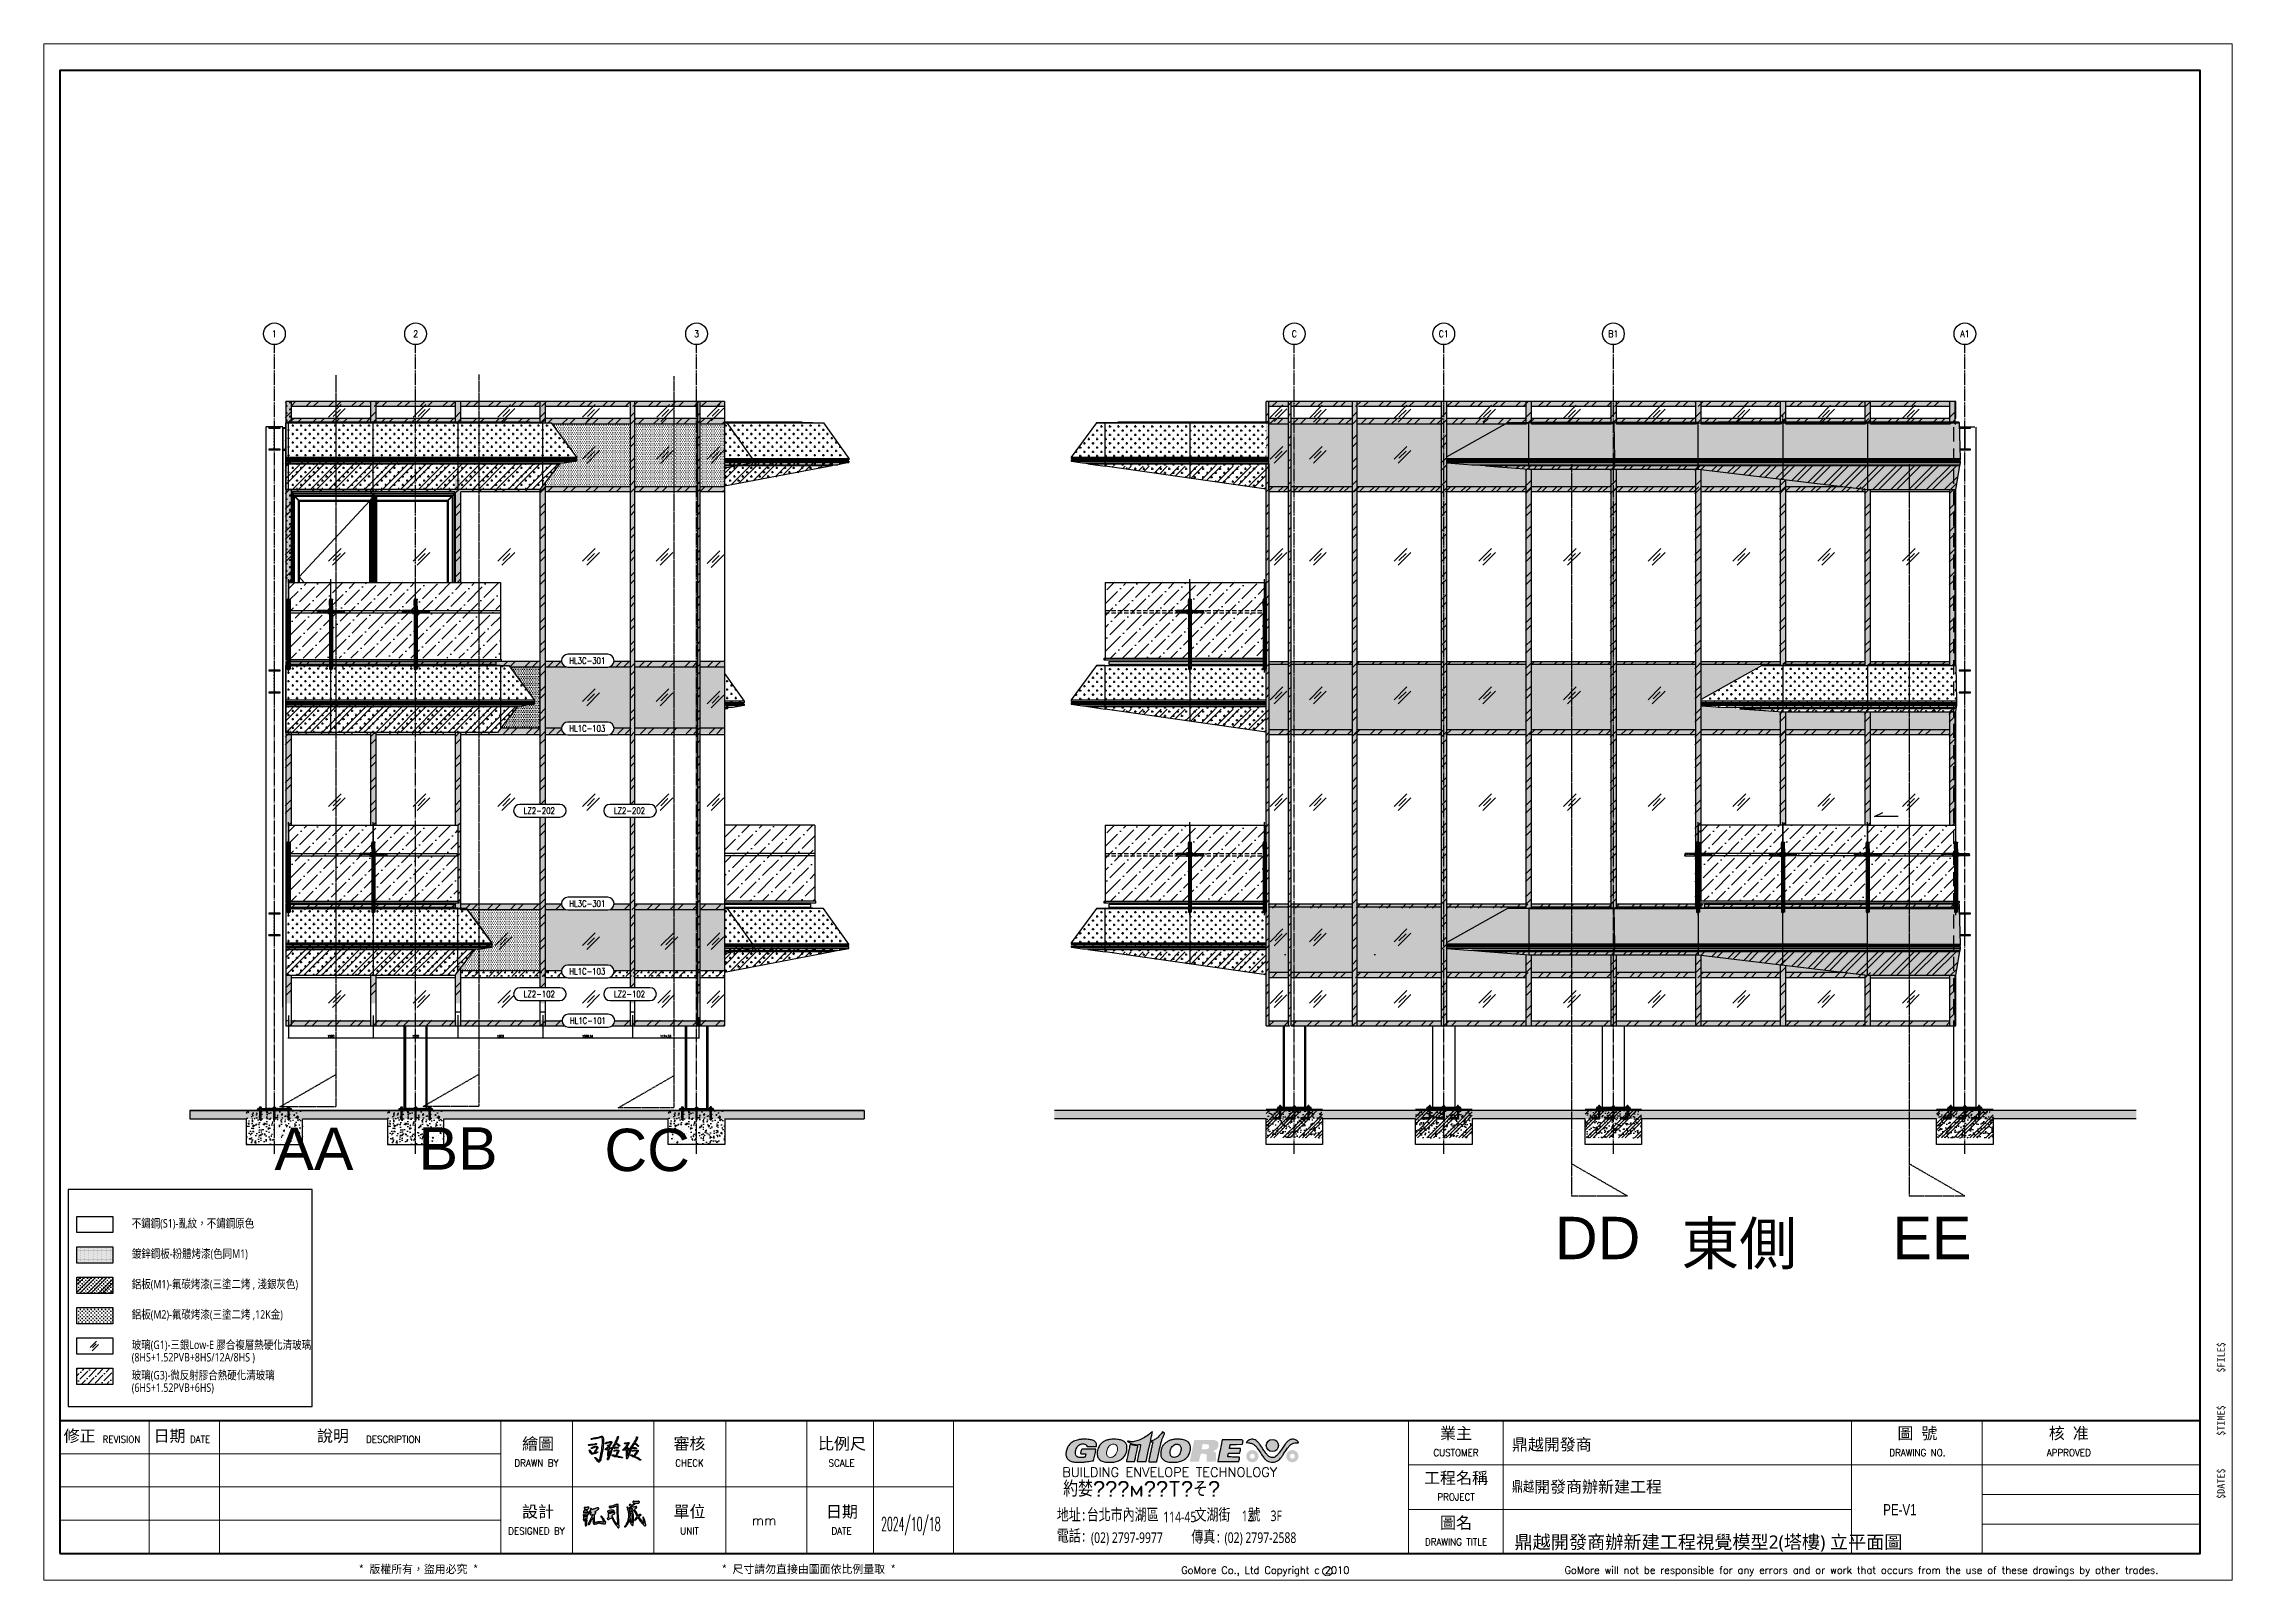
# Model space of a CAD drawing. Extents: x -3378 to 102197, y -3799 to 48702.
# Drawn here: x -3378 to 35367, y 14539 to 41739 of the extents above; entities that cross this region are included whole.
import ezdxf
from ezdxf.enums import TextEntityAlignment as Align

# ---------------------------------------------------------------- set-up
doc = ezdxf.new("R2010")
doc.units = 0
doc.set_wipeout_variables(frame=1)
for name, pattern in [('1', [8, 4, 4]), ('ACAD_ISO02W100', [15, 12, -3]), ('ACISOTGB', [9, 4, -1, 1, -1, 1, -1]), ('CENTER', [2, 1.25, -0.25, 0.25, -0.25]), ('CENTER2', [28.575, 19.05, -3.175, 3.175, -3.175]), ('DASHED', [0.75, 0.5, -0.25]), ('HIDDEN', [0.375, 0.25, -0.125]), ('JIS_09_15', [18.9, 15, -0.9, 0.6, -0.9, 0.6, -0.9])]:
    doc.linetypes.add(name, pattern=pattern)
for name, color, linetype in [('###4.方位代碼-N', 7, 'Continuous'), ('(修改1112)', 4, 'Continuous'), ('(圖框)', 7, 'Continuous'), ('0-蝶翼', 7, 'Continuous'), ('24WELD', 55, 'Continuous'), ('Border', 254, 'Continuous'), ('CENTER', 4, 'CENTER'), ('FASTENERS_螺絲 固定五金', 124, 'Continuous'), ('GM_ANNO_CLMN_LINE', 8, 'JIS_09_15'), ('GM_ANNO_DIMS', 4, 'Continuous'), ('GM_ANNO_TEXT', 7, 'Continuous'), ('GM_SECT_7', 7, 'Continuous'), ('GM_STEL_PRIM', 3, 'Continuous'), ('GM_STEL_SECD', 71, 'Continuous'), ('TITLEBLOCK', 3, 'Continuous'), ('不鏽鋼板S.S.PANEL', 30, 'Continuous'), ('中心線 CENTER', 6, 'CENTER'), ('剖面線 HATCH', 251, 'Continuous'), ('尺寸標註 DIM', 94, 'Continuous'), ('玻璃 GLASS', 4, 'Continuous'), ('結構體 STRUCTURAL', 154, 'Continuous'), ('螺絲、螺栓', 4, 'Continuous'), ('視覺模型鋁擠型暫替', 4, 'Continuous'), ('視覺模型鋁擠型暫替材質文字', 1, 'Continuous'), ('金屬面材 METAL PANEL', 2, 'Continuous'), ('鐵件', 6, 'Continuous'), ('隱藏線 HIDDEN', 8, 'HIDDEN')]:
    doc.layers.add(name, color=color, linetype=linetype)
for name, color, linetype, lineweight in [('0S-Opening symbol', 7, 'Continuous', 25), ('0S-View', 7, 'Continuous', 50), ('中心线', 1, 'CENTER2', 15), ('粗实线', 7, 'Continuous', 40), ('粗线', 7, 'Continuous', 40), ('虚线', 6, 'HIDDEN', 13), ('（粗实线0.35)', 7, '1', 40)]:
    doc.layers.add(name, color=color, linetype=linetype, lineweight=lineweight)
doc.layers.add('不顯示', color=254, linetype='Continuous', plot=False)
doc.styles.add('CD2', font='romand', dxfattribs={"height": 15})
doc.styles.add('CHINA', font='simplex.shx', dxfattribs={"width": 0.75, "bigfont": 'chineset.shx'})
doc.styles.add('DIM', font='simplex.shx', dxfattribs={"bigfont": 'chineset.shx'})
doc.styles.add('GM', font='')
doc.styles.add('marco6', font='arial.ttf', dxfattribs={"height": 0.3})
doc.styles.add('romans', font='romans.shx', dxfattribs={"width": 0.5, "bigfont": ' chineset.shx'})
doc.styles.get("Standard").update_dxf_attribs({"font": 'romans.shx', "bigfont": 'chinese.shx'})
doc.styles.add('TEXT', font='', dxfattribs={"width": 0.8})
doc.styles.add('TITLE_BLOCK', font='romans.shx', dxfattribs={"width": 0.8, "bigfont": 'stsl.shx'})
doc.styles.add('型式1', font='')
doc.styles.add('型式2', font='', dxfattribs={"width": 0.75})
doc.styles.get('GM').set_extended_font_data('Microsoft JhengHei')
doc.styles.get('TEXT').set_extended_font_data('Microsoft JhengHei')
doc.styles.get('型式1').set_extended_font_data('PMingLiU')
doc.styles.get('型式2').set_extended_font_data('Microsoft JhengHei')
doc.dimstyles.new('BCM-20', dxfattribs={"dimscale": 20, "dimtxt": 2, "dimasz": 0.6, "dimexe": 0.6, "dimexo": 0.6, "dimgap": 0.6, "dimtad": 1, "dimdsep": 46, "dimtxsty": 'CHINA', "dimblk": 'ARCHTICK', "dimcen": 0, "dimdle": 0.6, "dimclrd": 7, "dimclre": 7, "dimclrt": 54, "dimadec": 8, "dimazin": 2, "dimtfac": 1, "dimtix": 1, "dimtofl": 0, "dimtmove": 0, "dimatfit": 3, "dimldrblk": 'OPEN30', "dimfxl": 0.18, "dimtolj": 1, "dimtzin": 0, "dimarcsym": 1})
pattern_1 = [(0, (-3626.21, -53760.06), (15.875, 31.75), [0, -31.75])]
pattern_2 = [(0, (225395.242, -277148.842), (15.875, 31.75), [0, -31.75])]
pattern_3 = [(135, (134319.035, 21239.6288), (-2.24506403, -2.24506403), [])]
pattern_4 = [(135, (129345.9148, 21239.6288), (-2.24506403, -2.24506403), [])]
pattern_5 = [(135, (126845.9148, 21239.6288), (-2.24506403, -2.24506403), [])]
pattern_6 = [(0, (-43354.424, -53760.06), (63.5, 63.5), [31.75, -95.25]), (90, (-43338.55, -53775.936), (-63.5, 63.5), [31.75, -95.25])]
pattern_7 = [(45, (-42317.86, -53760.06), (-202.0558, 202.0558), []), (45, (-42183.16, -53760.06), (-202.0558, 202.0558), [])]
pattern_8 = [(225, (-3626.2, -53760.06), (202.0558, -202.0558), []), (225, (-3760.9, -53760.06), (202.0558, -202.0558), [])]

msp = doc.modelspace()

# ---------------------------------------------------------------- texts
at = {"layer": 'Defpoints', "color": 8, "style": 'romans', "width": 0.8}
for p in [(440.15, 22901.703), (715.572, 22901.703), (965.572, 22901.703), (2940.15, 22901.703), (3215.572, 22901.703), (3465.572, 22901.703), (7913.27, 22901.703, 0), (8188.692, 22901.703, 0), (8438.692, 22901.703, 0)]:
    msp.add_text('M16', height=2.1, dxfattribs=at).set_placement(p)
at = {"layer": 'GM_ANNO_TEXT', "style": 'TEXT', "width": 0.8}
for s, p in [('不鏽鋼(S1)-亂紋，不鏽鋼原色', (-1820.25, 20782.061)), ('鍍鋅鋼板-粉體烤漆(色同M1)', (-1820.25, 20244.521)), ('鋁板(M1)-氟碳烤漆(三塗二烤 , 淺銀灰色)', (-1820.25, 19706.982)), ('鋁板(M2)-氟碳烤漆(三塗二烤 ,12K金)', (-1820.25, 19169.443)), ('玻璃(G1)-三銀Low-E 膠合複層熱硬化清玻璃', (-1820.25, 18631.903)), ('玻璃(G3)-微反射膠合熱硬化清玻璃', (-1820.25, 18094.364)), ('(8HS+1.52PVB+8HS/12A/8HS )', (-1820.25, 18411.841)), ('(6HS+1.52PVB+6HS) ', (-1820.25, 17874.301))]:
    msp.add_text(s, height=150, dxfattribs=at).set_placement(p)
at = {"layer": '不顯示', "color": 20, "linetype": 'HIDDEN', "ltscale": 50, "style": 'marco6'}
for s, p in [('AA', (706.996, 22176.959)), ('BB', (3257.759, 22183.05)), ('CC', (6547.868, 22157.352)), ('DD', (23375.865, 20597.973)), ('東側', (25614.718, 20500.987, 0)), ('EE', (29351.539, 20597.973))]:
    msp.add_text(s, height=750, dxfattribs=at).set_placement(p, align=Align.MIDDLE_LEFT)
at = {"layer": '視覺模型鋁擠型暫替材質文字', "linetype": 'Continuous', "char_height": 10, "attachment_point": 1, "style": 'DIM'}
for insert in [(30596.993, 34948.076, 0), (30596.993, 26348.076)]:
    msp.add_mtext_dynamic_manual_height_columns('{\\C2;H-400x200x8x13}', width=96.52183, gutter_width=350, heights=[0], dxfattribs=dict(at, insert=insert))

# ---------------------------------------------------------------- blocks, each defined once
blk = doc.blocks.new('*U121')
at = {"layer": '玻璃 GLASS'}
for p, q in [((-149, -77), (77, 149)), ((149, 77), (-77, -149)), ((63, 63), (-63, -63))]:
    blk.add_line(p, q, dxfattribs=at)
blk = doc.blocks.new('*U122')
at = {"layer": '視覺模型鋁擠型暫替', "color": 0, "linetype": 'ByBlock', "lineweight": -2}
for p in [(-10500, 0), (-9000, 0), (-7500, 0), (-6000, 0), (-4500, 0), (-3000, 0), (-1500, 0), (0, 0)]:
    blk.add_blockref('*U121', p, dxfattribs=at)
blk = doc.blocks.new('*U123')
at = {"layer": '玻璃 GLASS'}
for p, q in [((-149, -77), (77, 149)), ((149, 77), (-77, -149)), ((63, 63), (-63, -63))]:
    blk.add_line(p, q, dxfattribs=at)
blk = doc.blocks.new('*U124')
at = {"layer": '視覺模型鋁擠型暫替', "color": 0, "linetype": 'ByBlock', "lineweight": -2}
for p in [(-10500, 0), (-9000, 0), (-7500, 0), (-6000, 0), (-4500, 0), (-3000, 0), (-1500, 0), (0, 0)]:
    blk.add_blockref('*U123', p, dxfattribs=at)
blk = doc.blocks.new('*U114')
blk.add_circle((0, 6), 6)
at = {"style": 'CD2', "width": 0.85}
blk.add_attdef('GRID-BUB', text='', height=3.75, dxfattribs=at).set_placement((0, 6), align=Align.MIDDLE)
blk = doc.blocks.new('*U120')
at = {"layer": '玻璃 GLASS'}
for p, q in [((-149, -77), (77, 149)), ((149, 77), (-77, -149)), ((63, 63), (-63, -63))]:
    blk.add_line(p, q, dxfattribs=at)
blk = doc.blocks.new('*U119')
at = {"layer": '視覺模型鋁擠型暫替', "color": 0, "linetype": 'ByBlock', "lineweight": -2}
for p in [(-10500, 0), (-9000, 0), (-7500, 0), (-6000, 0), (-4500, 0), (-3000, 0), (-1500, 0), (0, 0)]:
    blk.add_blockref('*U120', p, dxfattribs=at)
blk = doc.blocks.new('*U112')
at = {"color": 6, "linetype": 'ACAD_ISO02W100', "lineweight": 9, "ltscale": 0.12}
for p, q in [((0, 8), (1, 8)), ((0, -8), (0, 8)), ((0, 3), (3, 3)), ((0, 1), (3, 1)), ((1, -8), (1, 8)), ((1, 8), (5, 4)), ((3, 3), (5, 0)), ((3, -3), (5, 0)), ((5, 4), (15, 4)), ((5, 4), (5, -4)), ((5, 4), (6, 3)), ((5, 3), (16, 3)), ((6, -4), (6, 4)), ((15, 4), (16, 3)), ((15, -4), (15, 4)), ((16, 3), (16, -3)), ((0, -1), (3, -1)), ((0, -3), (3, -3)), ((0, -8), (1, -8)), ((1, -8), (5, -4)), ((5, -3), (16, -3)), ((5, -4), (6, -3)), ((5, -4), (15, -4)), ((15, -4), (16, -3))]:
    blk.add_line(p, q, dxfattribs=at)
for centre, radius, start, end in [((2, 2), 1.32, 326.6933, 33.3067), ((1, 0), 2.26, 320.1408, 39.8592), ((2, -2), 1.32, 326.6933, 33.3067)]:
    blk.add_arc(centre, radius, start, end, dxfattribs=at)
at = {"layer": 'CENTER', "color": 1, "linetype": 'CENTER', "ltscale": 0.5}
blk.add_line((-2, 0), (17, 0), dxfattribs=at)
blk = doc.blocks.new('M8CF')
at = {"color": 7, "lineweight": 9, "flags": 128}
blk.add_lwpolyline([(-2, -1), (0, -3), (3, -1), (3, 1), (0, 3), (-2, 1)], close=True, dxfattribs=at)
at = {"color": 7, "lineweight": 9}
blk.add_circle((0, 0), 2.89, dxfattribs=at)
at = {"layer": 'CENTER', "color": 1, "linetype": 'CENTER', "ltscale": 0.5}
for p, q in [((-10, 0), (10, 0)), ((0, 10), (0, -10))]:
    blk.add_line(p, q, dxfattribs=at)
at = {"layer": '（粗实线0.35)', "ltscale": 20}
blk.add_circle((0, 0), 8, dxfattribs=at)
blk = doc.blocks.new('欄杆立柱正面')
at = {"layer": '不鏽鋼板S.S.PANEL'}
blk.add_lwpolyline([(-30, -325), (-30, -405, 1), (30, -405), (30, -325, 1)], format="xyb", close=True, dxfattribs=at)
for points in [[(-16, -300), (-26, -300), (-26, -310)], [(16, -300), (26, -300), (26, -310)], [(-231, -540), (-31, -540), (-31, -500), (-231, -500)], [(-26, -420), (-26, -1540), (-10, -1540), (-10, -433)], [(26, -420), (26, -1540), (10, -1540), (10, -433)], [(231, -540), (31, -540), (31, -500), (231, -500)]]:
    blk.add_lwpolyline(points, dxfattribs=at)
at = {"layer": '中心線 CENTER', "ltscale": 30}
blk.add_line((0, -1594), (0, 55), dxfattribs=at)
at = {"layer": '中心线', "ltscale": 10}
blk.add_line((0, -1565), (0, -300), dxfattribs=at)
at = {"layer": '中心线'}
blk.add_line((-224, -520), (224, -520), dxfattribs=at)
at = {"layer": '粗实线'}
for p, q in [((-51, -502), (-51, -539)), ((50, -502), (50, -539))]:
    blk.add_line(p, q, dxfattribs=at)
for points in [[(-31, -502), (-51, -502), (-51, -502), (-51, -538), (-51, -539), (-31, -539)], [(-26, -501), (-31, -501), (-31, -539), (-26, -539)], [(26, -501), (31, -501), (31, -539), (26, -539)], [(31, -502), (50, -502), (51, -502), (51, -538), (50, -539), (31, -539)]]:
    blk.add_lwpolyline(points, close=True, dxfattribs=at)
for points in [[(-10, -433), (-10, -1540), (10, -1540), (10, -433)], [(-10, -1345), (-10, -433)], [(10, -1345), (10, -433)]]:
    blk.add_lwpolyline(points, dxfattribs=at)
at = {"layer": '粗实线', "color": 3}
for points in [[(-231, -500), (-227, -512), (-235, -528), (-231, -540)], [(231, -500), (227, -512), (235, -528), (231, -540)]]:
    blk.add_spline(points, degree=3, dxfattribs=at)
at = {"layer": '粗线', "color": 4, "linetype": 'ACISOTGB', "ltscale": 2}
for points in [[(-31, -497), (-53, -497), (-56, -500), (-56, -540), (-53, -544), (-31, -544)], [(31, -497), (53, -497), (56, -500), (56, -540), (53, -544), (31, -544)]]:
    blk.add_lwpolyline(points, dxfattribs=at)
at = {"layer": '虚线', "ltscale": 5}
for p, q in [((-10, -330), (10, -330)), ((-10, -400), (10, -400))]:
    blk.add_line(p, q, dxfattribs=at)
at = {"layer": '虚线', "ltscale": 10}
for p, q in [((-31, -539), (-232, -539)), ((-230, -502), (-31, -502)), ((-31, -503), (-51, -503)), ((-51, -537), (-31, -537)), ((230, -502), (31, -502)), ((31, -503), (51, -503)), ((51, -537), (31, -537)), ((31, -539), (232, -539))]:
    blk.add_line(p, q, dxfattribs=at)
at = {"layer": '虚线', "ltscale": 34}
for points in [[(-26, -310), (-26, -420)], [(-10, -433), (-10, -300), (-16, -300)], [(10, -433), (10, -305), (-10, -305), (-10, -433)], [(10, -433), (10, -300), (16, -300)], [(26, -310), (26, -420)]]:
    blk.add_lwpolyline(points, dxfattribs=at)
at = {"layer": '虚线', "ltscale": 11}
blk.add_lwpolyline([(-19, -350), (19, -350), (19, -360), (-19, -360)], close=True, dxfattribs=at)
at = {"layer": '（粗实线0.35)'}
for name, p in [('*U112', (-26, -355)), ('M8CF', (0, -390)), ('*U112', (-31, -520))]:
    blk.add_blockref(name, p, dxfattribs=at)
at = {"layer": '（粗实线0.35)', "xscale": -1, "rotation": 180}
blk.add_blockref('M8CF', (0, -340), dxfattribs=at)
at = {"layer": '（粗实线0.35)', "xscale": -1}
for p in [(26, -355), (31, -520)]:
    blk.add_blockref('*U112', p, dxfattribs=at)
blk = doc.blocks.new('*U118')
for centre, end in [((-233, 15), 284.4529), ((-231, 15), 284.4529), ((-229, 15), 284.4529), ((-226, 15), 284.4529), ((-224, 15), 284.4529), ((-221, 15), 284.4529), ((-219, 14), 284.4529), ((-216, 14), 284.4529), ((-214, 14), 284.4529), ((-211, 14), 284.4529), ((-209, 14), 284.4529), ((-206, 14), 284.4529), ((-204, 13), 284.4529), ((-201, 13), 284.4529), ((-199, 13), 284.4529), ((-196, 13), 284.4529), ((-194, 13), 284.4529), ((-191, 13), 284.4529), ((-189, 12), 284.4529), ((-186, 12), 284.4529), ((-184, 12), 284.4529), ((-181, 12), 284.4529), ((-179, 12), 284.4529), ((-176, 12), 284.4529), ((-174, 11), 284.4529), ((-171, 11), 284.4529), ((-169, 11), 284.4529), ((-166, 11), 284.4529), ((-164, 11), 284.4529), ((-161, 11), 284.4529), ((-159, 10), 284.4529), ((-156, 10), 284.4529), ((-154, 10), 284.4529), ((-151, 10), 284.4529), ((-149, 10), 284.4529), ((-146, 10), 284.4529), ((-144, 9), 284.4529), ((-141, 9), 284.4529), ((-139, 9), 284.4529), ((-136, 9), 284.4529), ((-134, 9), 284.4529), ((-131, 9), 284.4529), ((-129, 8), 284.4529), ((-126, 8), 284.4529), ((-124, 8), 284.4529), ((-121, 8), 284.4529), ((-119, 8), 284.4529), ((-116, 8), 284.4529), ((-114, 7), 284.4529), ((-111, 7), 284.4529), ((-109, 7), 284.4529), ((-106, 7), 284.4529), ((-104, 7), 284.4529), ((-101, 7), 284.4529), ((-99, 6), 284.4529), ((-96, 6), 284.4529), ((-94, 6), 284.4529), ((-91, 6), 284.4529), ((-89, 6), 284.4529), ((-86, 6), 284.4529), ((-84, 6), 284.4529), ((-81, 5), 284.4529), ((-79, 5), 284.4529), ((-76, 5), 284.4529), ((-74, 5), 284.4529), ((-71, 5), 284.4529), ((-69, 5), 284.4529), ((-66, 4), 284.4529), ((-64, 4), 284.4529), ((-61, 4), 284.4529), ((-59, 4), 284.4529), ((-56, 4), 284.4529), ((-54, 4), 284.4529), ((-51, 3), 284.4529), ((-49, 3), 284.4529), ((-46, 3), 284.4529), ((-44, 3), 284.4529), ((-41, 3), 284.4529), ((-39, 3), 284.4529), ((-36, 2), 284.4529), ((-34, 2), 284.4529), ((-31, 2), 284.4529), ((-29, 2), 284.4529), ((-26, 2), 284.4529), ((-24, 2), 284.4529), ((-21, 1), 284.4529), ((-19, 1), 284.4529), ((-16, 1), 284.4529), ((-14, 1), 284.4529), ((-11, 1), 284.4529), ((-9, 1), 284.4529), ((-6, 0), 284.4529), ((-4, 0), 356.2431)]:
    blk.add_arc(centre, 4, 176.2431, end)
blk = doc.blocks.new('*U117')
for centre, end in [((-171, 11), 284.4529), ((-169, 11), 284.4529), ((-166, 11), 284.4529), ((-164, 11), 284.4529), ((-161, 11), 284.4529), ((-159, 10), 284.4529), ((-156, 10), 284.4529), ((-154, 10), 284.4529), ((-151, 10), 284.4529), ((-149, 10), 284.4529), ((-146, 10), 284.4529), ((-144, 9), 284.4529), ((-141, 9), 284.4529), ((-139, 9), 284.4529), ((-136, 9), 284.4529), ((-134, 9), 284.4529), ((-131, 9), 284.4529), ((-129, 8), 284.4529), ((-126, 8), 284.4529), ((-124, 8), 284.4529), ((-121, 8), 284.4529), ((-119, 8), 284.4529), ((-116, 8), 284.4529), ((-114, 7), 284.4529), ((-111, 7), 284.4529), ((-109, 7), 284.4529), ((-106, 7), 284.4529), ((-104, 7), 284.4529), ((-101, 7), 284.4529), ((-99, 6), 284.4529), ((-96, 6), 284.4529), ((-94, 6), 284.4529), ((-91, 6), 284.4529), ((-89, 6), 284.4529), ((-86, 6), 284.4529), ((-84, 6), 284.4529), ((-81, 5), 284.4529), ((-79, 5), 284.4529), ((-76, 5), 284.4529), ((-74, 5), 284.4529), ((-71, 5), 284.4529), ((-69, 5), 284.4529), ((-66, 4), 284.4529), ((-64, 4), 284.4529), ((-61, 4), 284.4529), ((-59, 4), 284.4529), ((-56, 4), 284.4529), ((-54, 4), 284.4529), ((-51, 3), 284.4529), ((-49, 3), 284.4529), ((-46, 3), 284.4529), ((-44, 3), 284.4529), ((-41, 3), 284.4529), ((-39, 3), 284.4529), ((-36, 2), 284.4529), ((-34, 2), 284.4529), ((-31, 2), 284.4529), ((-29, 2), 284.4529), ((-26, 2), 284.4529), ((-24, 2), 284.4529), ((-21, 1), 284.4529), ((-19, 1), 284.4529), ((-16, 1), 284.4529), ((-14, 1), 284.4529), ((-11, 1), 284.4529), ((-9, 1), 284.4529), ((-6, 0), 284.4529), ((-4, 0), 356.2431)]:
    blk.add_arc(centre, 4, 176.2431, end)
blk = doc.blocks.new('M12_WASH')
at = {"color": 0, "linetype": 'ByBlock'}
for p, q in [((2, 2), (0, 1)), ((0, -2), (2, -1))]:
    blk.add_line(p, q, dxfattribs=at)
blk.add_lwpolyline([(0, -10), (2, -10), (2, 10), (0, 10)], close=True, dxfattribs=at)
blk = doc.blocks.new('H-400x200x8x13')
at = {"layer": '視覺模型鋁擠型暫替', "linetype": 'Continuous'}
h = blk.add_hatch(dxfattribs=at)
h.set_pattern_fill('ANSI31', color=1, scale=30, angle=180)
h.set_pattern_definition([(225, (85874.229, 995633.081), (2.65165043, -2.65165043), [])])
h.paths.add_polyline_path([(300, -400), (300, -387), (217, -387, -0.414214), (204, -374), (204, -26, -0.414214), (217, -13), (300, -13), (300, 0), (100, 0), (100, -13), (183, -13, -0.414214), (196, -26), (196, -374, -0.414214), (183, -387), (100, -387), (100, -400)])
blk.add_lwpolyline([(100, -13), (183, -13, -0.414214), (196, -26), (196, -374, -0.414214), (183, -387), (100, -387), (100, -400), (300, -400), (300, -387), (217, -387, -0.414214), (204, -374), (204, -26, -0.414214), (217, -13), (300, -13), (300, 0), (100, 0)], format="xyb", close=True, dxfattribs=at)
blk = doc.blocks.new('柱墩座')
at = {"layer": '剖面線 HATCH'}
h = blk.add_hatch(dxfattribs=at)
h.set_pattern_fill('AR-CONC', color=256)
h.set_pattern_definition([(50, (-52643.91, -92915.07), (182.18467, -15.93909), [19.05, -209.55]), (355, (-52643.91, -92915.07), (-35.24342, 191.05685), [15.24, -167.6406]), (100.45144, (-52628.73, -92916.4), (146.94125, 175.11775), [16.19, -178.09024]), (46.1842, (-52643.91, -92864.27), (271.07904, -42.04233), [28.575, -314.325]), (96.63556, (-52621.32, -92867.78), (237.40413, 247.4261), [24.285, -267.1356]), (351.18415, (-52643.91, -92864.27), (237.4041, 247.4261), [22.86, -251.4597]), (21, (-52618.51, -92876.97), (151.6144, -102.2652), [19.05, -209.55]), (326, (-52618.51, -92876.97), (61.80203, 184.18797), [15.24, -167.64]), (71.45144, (-52605.88, -92885.5), (213.41642, 81.92277), [16.19, -178.08994]), (37.5, (-52643.914, -92915.07), (3.088603, 84.55504), [0, -165.608, 0, -170.18, 0, -168.275]), (7.5, (-52643.91, -92915.07), (66.81966, 100.180575), [0, -97.028, 0, -161.798, 0, -64.135]), (327.5, (-52700.556, -92915.07), (135.590595, -5.728744), [0, -63.5, 0, -198.12, 0, -262.89]), (317.5, (-52725.96, -92915.07), (148.12918, 25.42649), [0, -82.55, 0, -131.572, 0, -186.69])])
h.paths.add_polyline_path([(500, 500), (-500, 500), (-500, 0), (500, 0)])
h = blk.add_hatch(dxfattribs=at)
h.set_pattern_fill('GOST_GROUND', color=256, scale=20)
h.set_pattern_definition([(45, (173.72, -66444.85), (282.8427, 0), [400]), (45, (233.72, -66444.85), (282.8427, 0), [400]), (45, (293.72, -66444.85), (282.8427, 0), [400])])
h.paths.add_polyline_path([(500, 500), (-500, 500), (-500, 0), (500, 0)])
h = blk.add_hatch(dxfattribs=at)
h.set_pattern_fill('ANSI31', color=256, angle=90)
h.set_pattern_definition([(135, (-604199.8967, 102453.3672), (-2.24506403, -2.24506403), [])])
edge = h.paths.add_edge_path()
edge.add_line((-260, 536), (-260, 355))
edge.add_line((-260, 355), (-382, 355))
edge.add_line((-382, 355), (-382, 335))
edge.add_line((-382, 335), (-250, 335))
edge.add_arc((-250, 345), 10, 270, 360.0003)
edge.add_line((-240, 345), (-240, 536))
edge.add_line((-240, 536), (-260, 536))
h = blk.add_hatch(dxfattribs=at)
h.set_pattern_fill('ANSI31', color=256, angle=90)
h.set_pattern_definition([(135, (-603949.8967, 102453.3672), (-2.24506403, -2.24506403), [])])
edge = h.paths.add_edge_path()
edge.add_line((-10, 536), (-10, 355))
edge.add_line((-10, 355), (-132, 355))
edge.add_line((-132, 355), (-132, 335))
edge.add_line((-132, 335), (0, 335))
edge.add_arc((0, 345), 10, 270, 360.0003)
edge.add_line((10, 345), (10, 536))
edge.add_line((10, 536), (-10, 536))
h = blk.add_hatch(dxfattribs=at)
h.set_pattern_fill('ANSI31', color=256, angle=90)
h.set_pattern_definition([(135, (-603699.8967, 102453.3672), (-2.24506403, -2.24506403), [])])
edge = h.paths.add_edge_path()
edge.add_line((240, 536), (240, 355))
edge.add_line((240, 355), (118, 355))
edge.add_line((118, 355), (118, 335))
edge.add_line((118, 335), (250, 335))
edge.add_arc((250, 345), 10, 270, 360.0003)
edge.add_line((260, 345), (260, 536))
edge.add_line((260, 536), (240, 536))
at = {"layer": '結構體 STRUCTURAL'}
h = blk.add_hatch(dxfattribs=at)
h.set_pattern_fill('AR-CONC', color=6, scale=0.1)
h.set_pattern_definition([(50, (-1769.33, -66444.849), (18.218467, -1.5939086), [1.905, -20.955]), (355, (-1769.33, -66444.849), (-3.524342, 19.1056845), [1.524, -16.7640584]), (100.451445, (-1767.812, -66444.981), (14.6941247, 17.511775), [1.619001, -17.8090245]), (46.1842, (-1769.33, -66439.769), (27.107904, -4.204233), [2.8575, -31.4325]), (96.635558, (-1767.07, -66440.12), (23.740413, 24.742612), [2.428502, -26.713561]), (351.18415, (-1769.33, -66439.769), (23.740413, 24.742612), [2.285997, -25.145973]), (21, (-1766.79, -66441.039), (15.161439, -10.2265198), [1.905, -20.955]), (326, (-1766.79, -66441.039), (6.180203, 18.4187966), [1.524, -16.764]), (71.451445, (-1765.527, -66441.89), (21.341642, 8.192277), [1.619001, -17.808994]), (37.5, (-1769.33, -66444.8485), (0.3088603, 8.4555039), [0, -16.5608, 0, -17.018, 0, -16.8275]), (7.5, (-1769.33, -66444.8485), (6.6819663, 10.0180575), [0, -9.7028, 0, -16.1798, 0, -6.4135]), (327.5, (-1774.994, -66444.8485), (13.5590595, -0.5728744), [0, -6.35, 0, -19.812, 0, -26.289]), (317.5, (-1777.534, -66444.849), (14.8129181, 2.542649), [0, -8.255, 0, -13.1572, 0, -18.669])])
h.paths.add_polyline_path([(300, 520), (-300, 520, -0.156484), (-320, 500), (320, 500, -0.156484)])
at = {"linetype": 'DASHED'}
for p, q in [((-242, 569), (-258, 569)), ((-256, 570), (-256, 560)), ((-244, 570), (-244, 560)), ((8, 569), (-8, 569)), ((-6, 570), (-6, 560)), ((6, 570), (6, 560)), ((258, 569), (242, 569)), ((244, 570), (244, 560)), ((256, 570), (256, 560))]:
    blk.add_line(p, q, dxfattribs=at)
at = {"color": 0, "linetype": 'ByBlock'}
for points in [[(-235, 544), (-265, 544), (-267, 547), (-267, 558), (-265, 560), (-235, 560), (-233, 558), (-233, 547)], [(15, 544), (-15, 544), (-17, 547), (-17, 558), (-15, 560), (15, 560), (17, 558), (17, 547)], [(265, 544), (235, 544), (233, 547), (233, 558), (235, 560), (265, 560), (267, 558), (267, 547)]]:
    blk.add_lwpolyline(points, close=True, dxfattribs=at)
for points in [[(-267, 558, 0.024151), (-267, 557)], [(-267, 547, 0.024151), (-267, 546, 0.024151)], [(-234, 559, 0.442794), (-241, 557), (-241, 547, -0.309768), (-259, 547), (-259, 557, 0.442794), (-266, 559, 0.442794)], [(-266, 545, 0.442794), (-259, 547), (-259, 557, -0.309768), (-241, 557), (-241, 547, 0.442794), (-234, 545)], [(-233, 557, 0.024151), (-233, 558, 0.024151)], [(-233, 546, 0.024151), (-233, 547)], [(-17, 558, 0.024151), (-17, 557)], [(-17, 547, 0.024151), (-17, 546, 0.024151)], [(16, 559, 0.442794), (9, 557), (9, 547, -0.309768), (-9, 547), (-9, 557, 0.442794), (-16, 559, 0.442794)], [(-16, 545, 0.442794), (-9, 547), (-9, 557, -0.309768), (9, 557), (9, 547, 0.442794), (16, 545)], [(17, 557, 0.024151), (17, 558, 0.024151)], [(17, 546, 0.024151), (17, 547)], [(233, 558, 0.024151), (233, 557)], [(233, 547, 0.024151), (233, 546, 0.024151)], [(266, 559, 0.442794), (259, 557), (259, 547, -0.309768), (241, 547), (241, 557, 0.442794), (234, 559, 0.442794)], [(234, 545, 0.442794), (241, 547), (241, 557, -0.309768), (259, 557), (259, 547, 0.442794), (266, 545)], [(267, 557, 0.024151), (267, 558, 0.024151)], [(267, 546, 0.024151), (267, 547)]]:
    blk.add_lwpolyline(points, format="xyb", dxfattribs=at)
at = {"layer": 'FASTENERS_螺絲 固定五金', "linetype": 'Continuous'}
for points in [[(-269, 536), (-269, 540), (-232, 540), (-232, 536), (-269, 536)], [(-19, 536), (-19, 540), (18, 540), (18, 536), (-19, 536)], [(231, 536), (231, 540), (268, 540), (268, 536), (231, 536)]]:
    blk.add_lwpolyline(points, dxfattribs=at)
at = {"layer": 'FASTENERS_螺絲 固定五金', "linetype": 'ByBlock'}
for points in [[(-240, 560), (-240, 569), (-244, 570), (-256, 570), (-260, 569), (-260, 560)], [(10, 560), (10, 569), (6, 570), (-6, 570), (-10, 569), (-10, 560)], [(260, 560), (260, 569), (256, 570), (244, 570), (240, 569), (240, 560)]]:
    blk.add_lwpolyline(points, dxfattribs=at)
at = {"layer": 'GM_ANNO_DIMS'}
for points in [[(-260, 536), (-260, 355), (-382, 355), (-382, 335), (-250, 335, 0.414215), (-240, 345), (-240, 536)], [(-10, 536), (-10, 355), (-132, 355), (-132, 335), (0, 335, 0.414215), (10, 345), (10, 536)], [(240, 536), (240, 355), (118, 355), (118, 335), (250, 335, 0.414215), (260, 345), (260, 536)]]:
    blk.add_lwpolyline(points, format="xyb", close=True, dxfattribs=at)
at = {"layer": '結構體 STRUCTURAL'}
for p, q in [((500, 500), (-500, 500)), ((200, 536), (-200, 536))]:
    blk.add_line(p, q, dxfattribs=at)
at = {"layer": '結構體 STRUCTURAL', "color": 2, "linetype": 'Continuous'}
blk.add_lwpolyline([(-300, 536), (-300, 520), (300, 520), (300, 536)], close=True, dxfattribs=at)
at = {"layer": '結構體 STRUCTURAL', "color": 6}
for centre, start, end in [((-341, 541), 297.2125, 332.7875), ((341, 541), 207.2125, 242.7875)]:
    blk.add_arc(centre, 46.3, start, end, dxfattribs=at)
at = {"layer": 'FASTENERS_螺絲 固定五金', "linetype": 'ByBlock', "xscale": -1.666666666666748, "yscale": 1.666666666666748, "zscale": 1.666666666666742, "rotation": 90}
for p in [(-250, 544), (0, 544), (250, 544)]:
    blk.add_blockref('M12_WASH', p, dxfattribs=at)
at = {"layer": 'Defpoints', "color": 8, "style": 'romans', "width": 0.8}
for p in [(-240, 551), (10, 551), (260, 551)]:
    blk.add_text('M20', height=2.1, dxfattribs=at).set_placement(p)
blk = doc.blocks.new('欄杆邊')
at = {"layer": '不鏽鋼板S.S.PANEL'}
blk.add_lwpolyline([(-30, -25), (-30, -105, 1), (30, -105), (30, -25, 1)], format="xyb", close=True, dxfattribs=at)
for points in [[(-16, 0), (-26, 0), (-26, -10)], [(16, 0), (26, 0), (26, -10)], [(-26, -120), (-26, -1240), (-10, -1240), (-10, -133)], [(26, -120), (26, -1240), (10, -1240), (10, -133)]]:
    blk.add_lwpolyline(points, dxfattribs=at)
at = {"layer": '中心線 CENTER', "ltscale": 30}
blk.add_line((0, -1294), (0, 355), dxfattribs=at)
blk.add_line((0, -1294), (0, 355), dxfattribs=at)
at = {"layer": '中心线', "ltscale": 10}
blk.add_line((0, -1265), (0, 0), dxfattribs=at)
at = {"layer": '粗实线'}
blk.add_lwpolyline([(-10, -130), (-10, -1245), (10, -1245), (10, -130)], dxfattribs=at)
at = {"layer": '虚线', "ltscale": 5}
for p, q in [((-10, -30), (10, -30)), ((-10, -100), (10, -100))]:
    blk.add_line(p, q, dxfattribs=at)
at = {"layer": '虚线', "ltscale": 34}
for points in [[(-10, -133), (-10, 0), (-16, 0)], [(10, -133), (10, 0), (16, 0)], [(-26, -10), (-26, -120)], [(10, -133), (10, -5), (-10, -5), (-10, -133)], [(26, -10), (26, -120)]]:
    blk.add_lwpolyline(points, dxfattribs=at)
at = {"layer": '虚线', "ltscale": 11}
blk.add_lwpolyline([(-19, -50), (19, -50), (19, -60), (-19, -60)], close=True, dxfattribs=at)
at = {"layer": '（粗实线0.35)'}
for name, p in [('*U112', (-26, -55)), ('M8CF', (0, -90))]:
    blk.add_blockref(name, p, dxfattribs=at)
at = {"layer": '（粗实线0.35)', "xscale": -1, "rotation": 180}
blk.add_blockref('M8CF', (0, -40), dxfattribs=at)
at = {"layer": '（粗实线0.35)', "xscale": -1}
blk.add_blockref('*U112', (26, -55), dxfattribs=at)
blk = doc.blocks.new('_ArchTick')
at = {"color": 0, "linetype": 'ByBlock', "const_width": 0.15}
blk.add_lwpolyline([(-0.5, -0.5), (0.5, 0.5)], dxfattribs=at)
blk = doc.blocks.new('*D125')
at = {"color": 7, "lineweight": -2, "transparency": 16777216}
for p, q in [((955, 24539), (955, 24127)), ((2455, 24539), (2455, 24127)), ((943, 24139), (2467, 24139))]:
    blk.add_line(p, q, dxfattribs=at)
at = {"layer": 'Defpoints', "color": 0, "transparency": 16777216}
for p in [(955, 24551, 0), (2455, 24551, 0), (2455, 24139)]:
    blk.add_point(p, dxfattribs=at)
at = {"color": 7, "lineweight": -2, "transparency": 16777216, "xscale": 12, "yscale": 12, "zscale": 12, "rotation": 180}
blk.add_blockref('_ArchTick', (955, 24139), dxfattribs=at)
at = {"color": 7, "lineweight": -2, "transparency": 16777216, "xscale": 12, "yscale": 12, "zscale": 12}
blk.add_blockref('_ArchTick', (2455, 24139), dxfattribs=at)
at = {"color": 54, "transparency": 16777216, "insert": (1705, 24171), "char_height": 40, "attachment_point": 5, "style": 'CHINA'}
blk.add_mtext('\\A1;1500', dxfattribs=at)
blk = doc.blocks.new('_Open30')
at = {"color": 0, "linetype": 'ByBlock', "lineweight": -2}
for p, q in [((-1, 0.3), (0, 0)), ((0, 0), (-1, -0.3)), ((0, 0), (-1, 0))]:
    blk.add_line(p, q, dxfattribs=at)
blk = doc.blocks.new('*D126')
at = {"color": 7, "lineweight": -2, "transparency": 16777216}
for p, q in [((2455, 24539), (2455, 24127)), ((3955, 24543), (3955, 24127)), ((2443, 24139), (3967, 24139))]:
    blk.add_line(p, q, dxfattribs=at)
at = {"layer": 'Defpoints', "color": 0, "transparency": 16777216}
for p in [(2455, 24551, 0), (3955, 24555, 0), (3955, 24139)]:
    blk.add_point(p, dxfattribs=at)
at = {"color": 7, "lineweight": -2, "transparency": 16777216, "xscale": 12, "yscale": 12, "zscale": 12, "rotation": 180}
blk.add_blockref('_ArchTick', (2455, 24139), dxfattribs=at)
at = {"color": 7, "lineweight": -2, "transparency": 16777216, "xscale": 12, "yscale": 12, "zscale": 12}
blk.add_blockref('_ArchTick', (3955, 24139), dxfattribs=at)
at = {"color": 54, "transparency": 16777216, "insert": (3205, 24171), "char_height": 40, "attachment_point": 5, "style": 'CHINA'}
blk.add_mtext('\\A1;1500', dxfattribs=at)
blk = doc.blocks.new('*D127')
at = {"color": 7, "lineweight": -2, "transparency": 16777216}
for p, q in [((3955, 24543), (3955, 24127)), ((5455, 24543), (5455, 24127)), ((3943, 24139), (5467, 24139))]:
    blk.add_line(p, q, dxfattribs=at)
at = {"layer": 'Defpoints', "color": 0, "transparency": 16777216}
for p in [(3955, 24555, 0), (5455, 24555, 0), (5455, 24139)]:
    blk.add_point(p, dxfattribs=at)
at = {"color": 7, "lineweight": -2, "transparency": 16777216, "xscale": 12, "yscale": 12, "zscale": 12, "rotation": 180}
blk.add_blockref('_ArchTick', (3955, 24139), dxfattribs=at)
at = {"color": 7, "lineweight": -2, "transparency": 16777216, "xscale": 12, "yscale": 12, "zscale": 12}
blk.add_blockref('_ArchTick', (5455, 24139), dxfattribs=at)
at = {"color": 54, "transparency": 16777216, "insert": (4705, 24171), "char_height": 40, "attachment_point": 5, "style": 'CHINA'}
blk.add_mtext('\\A1;1500', dxfattribs=at)
blk = doc.blocks.new('*D128')
at = {"color": 7, "lineweight": -2, "transparency": 16777216}
for p, q in [((5455, 24543), (5455, 24127)), ((7045, 24543), (7045, 24127)), ((5443, 24139), (7057, 24139))]:
    blk.add_line(p, q, dxfattribs=at)
at = {"layer": 'Defpoints', "color": 0, "transparency": 16777216}
for p in [(5455, 24555, 0), (7045, 24555), (7045, 24139)]:
    blk.add_point(p, dxfattribs=at)
at = {"color": 7, "lineweight": -2, "transparency": 16777216, "xscale": 12, "yscale": 12, "zscale": 12, "rotation": 180}
blk.add_blockref('_ArchTick', (5455, 24139), dxfattribs=at)
at = {"color": 7, "lineweight": -2, "transparency": 16777216, "xscale": 12, "yscale": 12, "zscale": 12}
blk.add_blockref('_ArchTick', (7045, 24139), dxfattribs=at)
at = {"color": 54, "transparency": 16777216, "insert": (6250, 24171), "char_height": 40, "attachment_point": 5, "style": 'CHINA'}
blk.add_mtext('\\A1;1589.54', dxfattribs=at)
blk = doc.blocks.new('*D129')
at = {"color": 7, "lineweight": -2, "transparency": 16777216}
for p, q in [((7045, 24543), (7045, 24127)), ((8220, 24509), (8220, 24127)), ((7033, 24139), (8232, 24139))]:
    blk.add_line(p, q, dxfattribs=at)
at = {"layer": 'Defpoints', "color": 0, "transparency": 16777216}
for p in [(7045, 24555), (8220, 24521), (8220, 24139)]:
    blk.add_point(p, dxfattribs=at)
at = {"color": 7, "lineweight": -2, "transparency": 16777216, "xscale": 12, "yscale": 12, "zscale": 12, "rotation": 180}
blk.add_blockref('_ArchTick', (7045, 24139), dxfattribs=at)
at = {"color": 7, "lineweight": -2, "transparency": 16777216, "xscale": 12, "yscale": 12, "zscale": 12}
blk.add_blockref('_ArchTick', (8220, 24139), dxfattribs=at)
at = {"color": 54, "transparency": 16777216, "insert": (7632, 24171), "char_height": 40, "attachment_point": 5, "style": 'CHINA'}
blk.add_mtext('\\A1;1174.53', dxfattribs=at)
blk = doc.blocks.new('GM-LOGO')
h = blk.add_hatch(color=1)
h.dxf.hatch_style = 1
edge = h.paths.add_edge_path()
edge.add_arc((62.51, 0.91), 1.63, 114.42936, 122.33258)
edge.add_arc((63.33, -0.39), 3.16, 122.33267, 127.14183)
edge.add_arc((63.33, -0.39), 3.16, 127.14186, 131.95125)
edge.add_arc((62.3, 0.76), 1.63, 131.95124, 139.8579)
edge.add_line((61.06, 1.8), (60.74, 1.42))
edge.add_line((60.74, 1.42), (61.57, 1.36))
edge.add_arc((61.25, -2.8), 4.17, 69.63715, 85.64243, ccw=False)
edge.add_arc((61.66, -1.72), 3.02, 49.2402, 69.6371, ccw=False)
edge.add_arc((59.96, -3.69), 5.62, 35.39195, 49.2402, ccw=False)
edge.add_arc((38.69, -18.8), 31.71, 31.54336, 35.3919, ccw=False)
edge.add_arc((79.74, 6.4), 16.45, 211.54334, 217.24378)
edge.add_arc((71.07, -0.19), 5.56, 217.24384, 230.04118)
edge.add_arc((69.77, -1.74), 3.54, 230.04117, 246.66965)
edge.add_arc((69.62, -2.1), 3.15, 246.66956, 264.81881)
edge.add_arc((69.68, -1.43), 3.83, 264.81879, 274.47108)
edge.add_arc((69.72, -1.95), 3.3, 274.47115, 285.24855)
edge.add_arc((69.72, -1.98), 3.27, 285.24856, 296.08107)
edge.add_arc((69.55, -1.62), 3.67, 296.08103, 306.01334)
edge.add_arc((69.64, -1.75), 3.52, 306.01339, 316.3716)
edge.add_arc((66.77, 0.99), 7.49, 316.37164, 322.2576)
edge.add_arc((60.63, 5.74), 15.25, 322.25761, 326.20192)
edge.add_arc((12.27, 38.12), 73.45, 326.2019, 327.43122)
edge.add_arc((87.43, -9.9), 15.74, 141.50037, 147.43122, ccw=False)
edge.add_arc((78.87, -3.08), 4.8, 127.13542, 141.50034, ccw=False)
edge.add_arc((77.8, -1.67), 3.03, 108.25138, 127.13538, ccw=False)
edge.add_arc((77.85, -1.82), 3.19, 90.08958, 108.25135, ccw=False)
edge.add_arc((77.83, 9.1), 7.74, 270.0896, 274.00848)
edge.add_arc((78.36, 1.56), 0.174, 274.00848, 334.10743)
edge.add_arc((78.39, 1.55), 0.147, 334.10745, 401.98405)
edge.add_arc((74.03, -2.38), 6.01, 41.98409, 46.67665)
edge.add_arc((76.67, 0.42), 2.16, 46.67665, 72.47762)
edge.add_arc((76.65, 0.37), 2.22, 72.47757, 97.73757)
edge.add_arc((76.7, -0.04), 2.63, 97.73756, 120.64755)
edge.add_arc((77.24, -0.95), 3.68, 120.64754, 138.44852)
edge.add_arc((77.82, -1.46), 4.45, 138.44847, 143.54993)
edge.add_arc((107.2, -23.16), 40.99, 143.54992, 144.54755)
edge.add_arc((110.57, -25.56), 45.12, 144.54756, 145.60478)
edge.add_arc((114.76, -28.43), 50.19, 145.60482, 146.58091)
edge.add_arc((46.17, 16.84), 31.98, 323.93719, 326.58093, ccw=False)
edge.add_arc((65.16, 3), 8.49, 316.84462, 323.93718, ccw=False)
edge.add_arc((68.16, 0.19), 4.38, 306.70021, 316.84456, ccw=False)
edge.add_arc((69.8, -2.01), 1.63, 285.52367, 306.70022, ccw=False)
edge.add_arc((69.24, 0.01), 3.73, 279.09813, 285.52366, ccw=False)
edge.add_arc((69.65, -2.59), 1.1, 263.11764, 279.09807, ccw=False)
edge.add_arc((69.67, -2.44), 1.24, 248.3663, 263.11766, ccw=False)
edge.add_arc((71.26, 1.56), 5.55, 243.51198, 248.36627, ccw=False)
edge.add_arc((69.97, -1.02), 2.67, 230.24972, 243.51193, ccw=False)
edge.add_arc((70.87, 0.06), 4.06, 220.57932, 230.24969, ccw=False)
edge.add_arc((74.64, 3.28), 9.02, 214.56258, 220.57931, ccw=False)
edge.add_arc((113.79, 30.26), 56.57, 213.01301, 214.5625, ccw=False)
edge.add_arc((43.1, -15.67), 27.73, 33.01296, 34.54296)
edge.add_arc((42.17, -16.31), 28.85, 34.54294, 36.02802)
edge.add_arc((44.78, -14.42), 25.63, 36.02801, 37.4982)
edge.add_arc((61.65, -1.47), 4.37, 37.49818, 42.94072)
edge.add_arc((61.71, -1.42), 4.29, 42.94074, 55.70449)
edge.add_arc((62.58, -0.14), 2.74, 55.70458, 73.54451)
edge.add_arc((62.72, 0.33), 2.25, 73.54452, 93.47204)
edge.add_arc((62.71, 0.47), 2.11, 93.47203, 114.42928)
at = {"layer": 'Border', "linetype": 'Continuous', "lineweight": 0, "ltscale": 2}
h = blk.add_hatch(color=152, dxfattribs=at)
edge = h.paths.add_edge_path()
edge.add_arc((5.08, -4.91), 7.47, 101.12841, 107.90773)
edge.add_arc((4.52, -3.18), 5.65, 107.90773, 116.26256)
edge.add_arc((4.24, -2.61), 5.02, 116.26261, 125.15457)
edge.add_arc((3.84, -2.05), 4.33, 125.15457, 135.08504)
edge.add_arc((4.65, -2.85), 5.47, 135.08498, 142.07015)
edge.add_arc((3.36, -1.85), 3.84, 142.07012, 151.18016)
edge.add_arc((3.64, -2), 4.16, 151.18015, 159.88126)
edge.add_arc((6.76, -3.15), 7.48, 159.88132, 165.48671)
edge.add_arc((4.56, -2.58), 5.21, 165.48671, 179.88085)
edge.add_arc((1.82, -2.57), 2.47, 179.88084, 205.02649)
edge.add_arc((1.59, -2.68), 2.21, 205.02648, 231.90288)
edge.add_arc((2.56, -1.45), 3.78, 231.90286, 249.91067)
edge.add_arc((2.25, -2.3), 2.87, 249.9107, 264.47764)
edge.add_arc((3.94, 15.24), 20.49, 264.4777, 267.89709)
edge.add_arc((3.98, 16.13), 21.38, 267.89719, 271.52233)
edge.add_arc((4.14, 10.04), 15.29, 271.52237, 276.18239)
edge.add_arc((2.38, 26.22), 31.57, 276.18236, 277.88447)
edge.add_arc((1.35, 33.71), 39.13, 277.88442, 279.3333)
edge.add_arc((-11.18, 109.92), 116.36, 279.33321, 279.79776)
edge.add_arc((8.58, -4.5), 0.247, 279.79775, 314.99995)
edge.add_arc((8.66, -4.57), 0.142, 314.99992, 347.72196)
edge.add_arc((-3253.01, 705.28), 3338.15, 347.72191, 347.75354)
edge.add_arc((-1253.16, 271.2), 1291.74, 347.75353, 347.83282)
edge.add_arc((8.63, -0.85), 0.957, 347.83287, 359.99998)
edge.add_arc((9.55, -0.85), 0.0344, 359.99998, 447.77682)
edge.add_arc((3.7, -151.58), 150.87, 87.77683, 88.03971)
edge.add_arc((7.59, -38.03), 37.26, 88.03973, 89.26493)
edge.add_arc((7.12, -74.53), 73.76, 89.26497, 89.99995)
edge.add_arc((7.12, -237.09), 236.32, 89.99997, 90.45215)
edge.add_arc((5.26, -2.32), 1.54, 90.45214, 106.5425)
edge.add_arc((4.92, -1.16), 0.328, 106.54251, 159.06527)
edge.add_arc((7.38, -2.1), 2.97, 159.06529, 169.49005)
edge.add_arc((-5.74, 0.34), 10.38, 348.56116, 349.49004, ccw=False)
edge.add_arc((-7.32, 0.66), 11.99, 347.72754, 348.56107, ccw=False)
edge.add_arc((-6.09, 0.39), 10.73, 346.89167, 347.7275, ccw=False)
edge.add_arc((2.12, -1.52), 2.31, 344.27486, 346.89156, ccw=False)
edge.add_arc((4.46, -2.18), 0.125, 164.27495, 213.31429)
edge.add_arc((4.48, -2.17), 0.145, 213.31429, 257.13532)
edge.add_arc((4.68, -1.25), 1.09, 257.1352, 268.85251)
edge.add_arc((5.2, 24.45), 26.8, 268.85248, 269.99999)
edge.add_line((5.2, -2.35), (6.12, -2.35))
edge.add_line((6.12, -2.35), (6.04, -2.82))
edge.add_arc((3.78, -2.46), 2.29, 339.66263, 350.83127, ccw=False)
edge.add_arc((5.48, -3.09), 0.477, 303.91206, 339.66264, ccw=False)
edge.add_arc((5.32, -2.85), 0.76, 277.89543, 303.91203, ccw=False)
edge.add_arc((4.31, 4.42), 8.11, 273.31306, 277.89542, ccw=False)
edge.add_arc((4.5, 1.19), 4.87, 261.47149, 273.31315, ccw=False)
edge.add_arc((3.99, -2.24), 1.4, 231.55883, 261.47153, ccw=False)
edge.add_arc((3.81, -2.46), 1.13, 197.17606, 231.55886, ccw=False)
edge.add_arc((5.38, -1.97), 2.77, 179.61658, 197.17606, ccw=False)
edge.add_arc((6.57, -1.98), 3.95, 166.83637, 179.61657, ccw=False)
edge.add_arc((5.62, -1.76), 2.98, 151.04258, 166.83643, ccw=False)
edge.add_arc((5.33, -1.6), 2.65, 134.185, 151.04258, ccw=False)
edge.add_arc((5.21, -1.48), 2.48, 116.48807, 134.18494, ccw=False)
edge.add_arc((5.43, -1.91), 2.97, 102.13426, 116.48799, ccw=False)
edge.add_arc((5.24, -1.01), 2.05, 83.17462, 102.1342, ccw=False)
edge.add_arc((5.3, -0.47), 1.5, 60.63248, 83.17461, ccw=False)
edge.add_arc((5.56, -0.02), 0.982, 29.64173, 60.6325, ccw=False)
edge.add_line((6.41, 0.47), (6.6, 0.13))
edge.add_line((6.6, 0.13), (8.21, 0.13))
edge.add_line((8.21, 0.13), (9.81, 0.13))
edge.add_line((9.81, 0.13), (9.81, 0.61))
edge.add_arc((8.35, 0.61), 1.46, 0.05041, 36.59473)
edge.add_arc((7.88, 0.26), 2.04, 36.5947, 65.10312)
edge.add_arc((6.91, -1.83), 4.35, 65.10302, 83.24271)
edge.add_arc((5.65, -12.43), 15.02, 83.24263, 90.45585)
edge.add_arc((5.61, -7.11), 9.71, 90.4558, 93.23038)
edge.add_arc((5.95, -13.08), 15.68, 93.23033, 95.16734)
edge.add_arc((5.88, -12.31), 14.91, 95.16733, 97.12245)
edge.add_arc((4.74, -3.18), 5.71, 97.12246, 101.1284)
h = blk.add_hatch(color=152, dxfattribs=at)
h.paths.add_polyline_path([(18.82, -3.69, 0.080543), (19.68, -2.49, 0.014967), (19.9, -2.01, 0.036021), (20.02, -1.64, 0.035905), (20.09, -1.25, 0.014785), (20.14, -0.72, 0.023698), (20.14, 0.01, 0.053892), (20.06, 0.56, 0.064832), (19.87, 1.01, 0.051012), (19.57, 1.44, 0.049937), (19.2, 1.78, 0.045487), (18.77, 2.05, 0.039967), (18.24, 2.27, 0.025058), (17.59, 2.44, 0.034375), (16.88, 2.54, 0.014462), (15.91, 2.58, 0.014571), (14.93, 2.57, 0.030532), (14.17, 2.49, 0.04254), (13.13, 2.22, 0.052643), (12.22, 1.79, 0.054998), (11.46, 1.2, 0.053807), (10.83, 0.45, 0.033631), (10.46, -0.19, 0.038981), (10.2, -0.85, 0.038896), (10.04, -1.55, 0.033222), (9.99, -2.29, 0.108411), (10.26, -3.58, 0.134832), (11.03, -4.53, 0.105191), (12.36, -5.09, 0.048909), (14.22, -5.27, 0.046493), (16.09, -5.09, 0.070899), (17.62, -4.57, 0.080042)])
h.paths.add_polyline_path([(13.25, -2.58, -0.098919), (13.28, -1.32, -0.089752), (13.81, -0.06, -0.140171), (14.69, 0.71, -0.066079), (15.17, 0.86, -0.061749), (15.69, 0.89, -0.065921), (16.16, 0.79, -0.104817), (16.51, 0.57, -0.133104), (16.85, 0.02, -0.080513), (16.95, -0.75, -0.069118), (16.79, -1.62, -0.056837), (16.4, -2.49, -0.08596), (15.88, -3.1, -0.091976), (15.19, -3.49, -0.099209), (14.45, -3.58, -0.119504), (13.79, -3.37, -0.214986)], flags=16)
h.paths.add_polyline_path([(23.17, -2.99, -0.000074), (23.37, -2.06, 0.000495), (23.56, -1.16, 0.000797), (23.72, -0.38, 0.000115), (23.87, 0.31, 0.054846), (23.87, 0.35, 0.361648), (23.85, 0.38, 0.007589), (23.69, 0.4, 0.013973), (23.48, 0.43, 0.008499), (23.24, 0.44, -0.023318), (22.95, 0.47, -0.012835), (22.6, 0.53, -0.012801), (22.25, 0.61, -0.01999), (21.95, 0.69, 0.001718), (21.7, 0.78, 0.002643), (21.47, 0.85, 0.000867), (21.28, 0.91, 0.076153), (21.25, 0.92, 0.350201), (21.23, 0.9, 0.00019), (21.05, 0.1, 0.002144), (20.85, -0.8, 0.001291), (20.62, -1.87, -0.000452), (20.39, -2.95, -0.000678), (20.19, -3.89, -0.000267), (20.01, -4.7, -0.015455), (19.98, -4.85, 0.301885), (20.01, -4.95, 0.133135), (20.15, -5.01, 0.03332), (20.48, -5.04, 0.00292), (21.32, -5.05), (22.73, -5.05), (22.79, -4.74, -0.00129), (22.84, -4.52, -0.000065), (22.99, -3.81, -0.000102)])
h.paths.add_polyline_path([(28.87, 1.68, 0.008206), (28.77, 1.7, 0.012094), (28.64, 1.71, 0.008514), (28.49, 1.73), (28.11, 1.76), (27.37, -1.64), (26.63, -5.04), (25.07, -5.04, -0.002562), (24.13, -5.04, -0.030203), (23.77, -5.01, -0.175422), (23.56, -4.91, 0.023539), (23.7, -4.38, 0.000431), (24.22, -2.02, 0.000181), (24.75, 0.45, 0.053135), (24.77, 0.66, 0.31013), (24.73, 0.72, 0.069755), (24.59, 0.76, 0.034857), (24.36, 0.76, 0.008016), (23.96, 0.73, -0.037334), (23.26, 0.73, -0.034049), (22.55, 0.83, -0.033436), (21.85, 1.02, -0.033026), (21.18, 1.31, -0.02286), (20.76, 1.55, -0.028087), (20.39, 1.81, -0.172373), (20.26, 2.01, 0.036878), (20.46, 1.95, 0.00495), (20.69, 1.9, 0.005203), (20.95, 1.84, 0.004868), (21.23, 1.79, 0.08895), (22.64, 1.81, 0.048134), (24.3, 2.29, 0.042295), (26.09, 3.19, 0.032954), (27.87, 4.44, -0.003372), (28.21, 4.72, -0.005575), (28.51, 4.95, -0.00114), (28.75, 5.12, -1.013309), (28.81, 5.11, -0.000568), (28.72, 4.66, -0.003488), (28.62, 4.16, -0.002135), (28.49, 3.56, 0.003741), (28.36, 2.96, 0.005997), (28.26, 2.44, 0.001704), (28.19, 2, 0.243343), (28.2, 1.95, 0.297843), (28.35, 1.92, 0.008495), (28.95, 2.17, 0.017136), (29.57, 2.46, 0.031897), (30.04, 2.74, 0.027126), (30.52, 3.11, 0.019574), (31.02, 3.58, 0.019456), (31.49, 4.09, 0.025258), (31.87, 4.59), (32.2, 5.07), (32.6, 4.88, -0.04224), (32.81, 4.75, -0.099917), (32.95, 4.61, 0.007709), (32.26, 2.99, 0.024856), (31.88, 1.91, 0.017617), (31.55, 0.63, 0.002408), (30.96, -2.06, -0.000519), (30.73, -3.11, -0.000775), (30.54, -4.03, -0.000315), (30.37, -4.81, -0.024949), (30.31, -5.03, -0.112752), (30.05, -5.12, -0.031202), (29.7, -5.15, -0.003899), (28.93, -5.16, -0.00591), (28.42, -5.15, -0.009349), (27.98, -5.13, -0.004155), (27.58, -5.11, -0.274753), (27.54, -5, -0.000474), (27.73, -4.04, -0.00276), (27.95, -2.96, -0.00171), (28.23, -1.68, 0.001255), (28.5, -0.41, 0.002065), (28.72, 0.66, 0.000205), (28.92, 1.62, 0.251351), (28.9, 1.66, 0.147819)])
h.paths.add_polyline_path([(40.47, -3.69, 0.086755), (41.3, -2.5, 0.067738), (41.77, -1, 0.067224), (41.8, -0.02, 0.085071), (41.56, 0.85, 0.088072), (41.06, 1.56, 0.07802), (40.32, 2.09, 0.070342), (39.42, 2.4, 0.028714), (38.15, 2.56, 0.028319), (36.78, 2.58, 0.038844), (35.56, 2.44, 0.051463), (34.59, 2.13, 0.047547), (33.67, 1.64, 0.048396), (32.88, 0.98, 0.058227), (32.28, 0.23, 0.066839), (31.89, -0.66, 0.043681), (31.67, -1.75, 0.044455), (31.64, -2.81, 0.101536), (31.86, -3.58, 0.060279), (32.15, -4.01, 0.042804), (32.56, -4.41, 0.041729), (33.06, -4.75, 0.048398), (33.58, -4.99, 0.053571), (34.39, -5.17, 0.021022), (35.54, -5.25, 0.021181), (36.72, -5.23, 0.039868), (37.67, -5.1, 0.05911), (39.26, -4.56, 0.083945)])
h.paths.add_polyline_path([(35.18, -3.19, -0.123718), (34.92, -2.68, -0.057276), (34.85, -1.95, -0.064049), (34.98, -1.07, -0.066737), (35.32, -0.27, -0.070552), (35.84, 0.38, -0.088138), (36.49, 0.8, -0.086341), (36.89, 0.9, -0.055646), (37.37, 0.87, -0.056045), (37.83, 0.74, -0.093739), (38.16, 0.52, -0.089402), (38.43, 0.15, -0.078272), (38.57, -0.3, -0.064327), (38.57, -0.85, -0.036291), (38.44, -1.51, -0.057079), (38.1, -2.38, -0.080744), (37.6, -3.03, -0.091395), (36.97, -3.44, -0.098199), (36.25, -3.58, -0.079127), (35.61, -3.48, -0.137875)], flags=16)
h = blk.add_hatch(color=152, dxfattribs=at)
edge = h.paths.add_edge_path(flags=16)
edge.add_arc((47.45, 0.06), 0.782, 48.65211, 70.7813, ccw=False)
edge.add_arc((47.61, 0.24), 0.533, 19.16074, 48.65202, ccw=False)
edge.add_arc((47.51, 0.21), 0.643, -7.15994, 19.16069, ccw=False)
edge.add_arc((46.83, 0.29), 1.32, 337.49999, 352.8401, ccw=False)
edge.add_arc((47.33, 0.08), 0.783, 325.63414, 337.50002, ccw=False)
edge.add_arc((46.86, 0.41), 1.36, 317.79391, 325.63419, ccw=False)
edge.add_arc((46.87, 0.4), 1.35, 309.92317, 317.79389, ccw=False)
edge.add_arc((47.27, -0.08), 0.72, 297.34445, 309.92313, ccw=False)
edge.add_arc((47.09, 0.27), 1.11, 275.669, 297.34445, ccw=False)
edge.add_arc((46.23, 8.87), 9.76, 271.28028, 275.66906, ccw=False)
edge.add_arc((46.11, 14.57), 15.46, 268.49083, 271.2803, ccw=False)
edge.add_arc((45.7, -0.76), 0.118, 179.99995, 268.49085, ccw=False)
edge.add_arc((46.02, -0.76), 0.431, 169.46015, 179.99995, ccw=False)
edge.add_arc((66.82, -4.64), 21.59, 168.82684, 169.46007, ccw=False)
edge.add_arc((62.56, -3.79), 17.25, 167.88147, 168.82685, ccw=False)
edge.add_arc((71.12, -5.63), 26, 167.18636, 167.88147, ccw=False)
edge.add_line((45.76, 0.14), (45.94, 0.92))
edge.add_line((45.94, 0.92), (46.65, 0.92))
edge.add_arc((46.65, -3.91), 4.83, 86.48528, 89.99999, ccw=False)
edge.add_arc((46.6, -4.69), 5.61, 83.3441, 86.48531, ccw=False)
edge.add_arc((46.67, -4.07), 4.98, 80.16103, 83.34417, ccw=False)
edge.add_arc((47.32, -0.3), 1.16, 70.78132, 80.16113, ccw=False)
edge = h.paths.add_edge_path()
edge.add_arc((44.21, 1.88), 1.21, 162.23896, 167.91719)
edge.add_arc((1345.11, -276.6), 1331.58, 167.91721, 167.9596)
edge.add_arc((440.03, -83.55), 406.14, 167.95965, 168.11893)
edge.add_arc((761.48, -151.18), 734.63, 168.11896, 168.22118)
edge.add_arc((-1729.93, 368.34), 1810.37, 348.17949, 348.22121, ccw=False)
edge.add_arc((-998.77, 215.32), 1063.37, 348.1174, 348.1795, ccw=False)
edge.add_arc((-2096.01, 446.19), 2184.63, 348.09153, 348.11743, ccw=False)
edge.add_arc((33.5, -2.89), 8.29, 346.76415, 348.09156, ccw=False)
edge.add_line((41.57, -4.79), (41.51, -5.05))
edge.add_line((41.51, -5.05), (43.1, -5.05))
edge.add_arc((43.1, 39.81), 44.86, 269.99995, 270.77734)
edge.add_arc((43.4, 17.63), 22.67, 270.7773, 272.07263)
edge.add_arc((41.09, 81.53), 86.61, 272.07263, 272.36645)
edge.add_arc((44.66, -4.99), 0.0234, 272.36638, 360.00003)
edge.add_arc((45.03, -4.99), 0.348, 168.00063, 180, ccw=False)
edge.add_arc((1339.23, -280.06), 1323.46, 167.96149, 168.00068, ccw=False)
edge.add_arc((231.09, -43.74), 190.39, 167.70713, 167.96152, ccw=False)
edge.add_arc((104.5, -16.16), 60.83, 167.11171, 167.70712, ccw=False)
edge.add_arc((45.61, -2.68), 0.419, 144.59228, 167.1117, ccw=False)
edge.add_arc((45.42, -2.55), 0.186, 103.2832, 144.59217, ccw=False)
edge.add_arc((45.56, -3.17), 0.826, 88.55974, 103.28326, ccw=False)
edge.add_arc((44.88, -30.22), 27.89, 87.39988, 88.55976, ccw=False)
edge.add_arc((45.82, -9.63), 7.27, 84.47359, 87.39987, ccw=False)
edge.add_arc((46.15, -6.24), 3.87, 79.77908, 84.47369, ccw=False)
edge.add_arc((46.3, -5.39), 3, 75.02717, 79.77906, ccw=False)
edge.add_arc((47.01, -2.72), 0.241, 44.87093, 75.02715, ccw=False)
edge.add_arc((47.01, -2.73), 0.25, 11.55622, 44.87083, ccw=False)
edge.add_arc((45.1, -3.11), 2.19, 4.80873, 11.55622, ccw=False)
edge.add_arc((42.9, -3.3), 4.4, -0.11012, 4.80877, ccw=False)
edge.add_arc((26.8, -3.27), 20.5, 358.31861, 359.88987, ccw=False)
edge.add_line((47.29, -3.87), (47.26, -5.05))
edge.add_line((47.26, -5.05), (48.82, -5.05))
edge.add_line((48.82, -5.05), (50.39, -5.05))
edge.add_line((50.39, -5.05), (50.46, -3.71))
edge.add_arc((27.59, -2.41), 22.91, 356.76544, 358.30576)
edge.add_arc((42.95, -2.87), 7.54, 358.30576, 361.83192)
edge.add_arc((45.92, -2.77), 4.58, 1.8319, 6.12972)
edge.add_arc((49.83, -2.35), 0.639, 6.12968, 24.4955)
edge.add_arc((49.76, -2.38), 0.712, 24.49548, 44.81849)
edge.add_arc((49.52, -2.63), 1.06, 44.81853, 59.86954)
edge.add_arc((49.45, -2.74), 1.18, 59.86957, 74.12012)
edge.add_arc((49.46, -2.72), 1.17, 74.12004, 88.50208)
edge.add_arc((49.49, -1.5), 0.0485, 204.00982, 268.50202, ccw=False)
edge.add_arc((49.48, -1.51), 0.0385, 127.89771, 204.00985, ccw=False)
edge.add_arc((49.95, -2.11), 0.808, 116.56305, 127.89768, ccw=False)
edge.add_arc((53.07, -8.34), 7.77, 114.4146, 116.56313, ccw=False)
edge.add_arc((47.36, 4.23), 6.04, 294.41466, 297.0568)
edge.add_arc((47.33, 4.29), 6.1, 297.0569, 299.67864)
edge.add_arc((47.69, 3.66), 5.38, 299.67868, 302.28163)
edge.add_arc((50.09, -0.13), 0.89, 302.28159, 312.1233)
edge.add_arc((49.67, 0.32), 1.51, 312.12332, 327.46548)
edge.add_arc((48.99, 0.76), 2.32, 327.46553, 338.57655)
edge.add_arc((48.78, 0.84), 2.54, 338.57664, 349.21227)
edge.add_arc((48.9, 0.82), 2.42, 349.21234, 360.24082)
edge.add_arc((48.75, 0.82), 2.57, 0.24082, 10.3209)
edge.add_arc((50.34, 1.11), 0.956, 10.32085, 31.399)
edge.add_arc((50.33, 1.1), 0.97, 31.39903, 52.28173)
edge.add_arc((49.27, -0.26), 2.69, 52.28174, 62.03859)
edge.add_arc((50, 1.1), 1.14, 62.03857, 80.58336)
edge.add_arc((49.3, -3.13), 5.44, 80.58329, 86.42368)
edge.add_arc((48.38, -17.86), 20.19, 86.42364, 89.09832)
edge.add_arc((42.96, -361.83), 364.2, 89.09834, 89.42378)
edge.add_arc((43.68, -290.77), 293.14, 89.42384, 89.78412)
edge.add_arc((44.68, -25.53), 27.91, 89.7842, 91.80806)
edge.add_arc((44.43, -17.65), 20.02, 91.80807, 93.6133)
edge.add_arc((43.17, 2.21), 0.118, 93.6133, 162.23889)
edge = h.paths.add_edge_path()
edge.add_arc((525.68, -101.15), 484.25, 168.08848, 168.25533)
edge.add_arc((309.25, -56.15), 263.2, 168.25535, 168.51868)
edge.add_arc((1067.61, -210.18), 1037.05, 168.51875, 168.57742)
edge.add_arc((51.64, -4.91), 0.538, 168.57752, 179.99993)
edge.add_arc((51.17, -4.91), 0.0749, 180.00004, 266.57236)
edge.add_arc((53.1, 27.24), 32.28, 266.57235, 267.79595)
edge.add_arc((53.1, 27.3), 32.34, 267.79595, 269.61631)
edge.add_arc((54.68, 262.98), 268.02, 269.61635, 270)
edge.add_line((54.68, -5.05), (58.26, -5.05))
edge.add_line((58.26, -5.05), (58.39, -4.47))
edge.add_arc((51.44, -2.87), 7.14, 347.00224, 352.61908)
edge.add_arc((58.3, -3.76), 0.218, 352.61911, 422.06381)
edge.add_arc((58.06, -4.21), 0.731, 62.06384, 89.30524)
edge.add_arc((56.5, -132.87), 129.4, 89.3053, 89.99995)
edge.add_arc((56.5, 44.12), 47.59, 269.01087, 270.00002, ccw=False)
edge.add_arc((55.99, 14.65), 18.12, 266.97643, 269.01084, ccw=False)
edge.add_arc((56.95, 32.94), 36.43, 266.16139, 266.97636, ccw=False)
edge.add_arc((54.52, -3.36), 0.0464, 179.99999, 266.16135, ccw=False)
edge.add_arc((54.89, -3.36), 0.418, 170.57168, 179.99999, ccw=False)
edge.add_arc((66.92, -5.36), 12.61, 169.76949, 170.57162, ccw=False)
edge.add_arc((65.75, -5.15), 11.42, 168.71119, 169.76955, ccw=False)
edge.add_arc((70.4, -6.08), 16.17, 167.89558, 168.71124, ccw=False)
edge.add_line((54.59, -2.69), (54.72, -2.12))
edge.add_line((54.72, -2.12), (56.66, -2.12))
edge.add_line((56.66, -2.12), (58.6, -2.12))
edge.add_line((58.6, -2.12), (58.73, -1.48))
edge.add_arc((43.43, 1.59), 15.61, 348.6444, 349.59802)
edge.add_arc((47.06, 0.92), 11.91, 349.59803, 350.7657)
edge.add_arc((47.07, 0.92), 11.91, 350.76577, 351.74689)
edge.add_arc((58.22, -0.7), 0.639, 351.74694, 359.99992)
edge.add_arc((58.78, -0.7), 0.0804, 0.00001, 80.05622)
edge.add_arc((58.21, -3.95), 3.39, 80.05634, 85.50918)
edge.add_arc((57.84, -8.66), 8.11, 85.50917, 89.29906)
edge.add_arc((56.95, -81.27), 80.72, 89.29898, 90.00005)
edge.add_line((56.95, -0.55), (55.04, -0.55))
edge.add_line((55.04, -0.55), (55.11, -0.18))
edge.add_arc((65.1, -2.14), 10.18, 167.94883, 168.87106, ccw=False)
edge.add_arc((71.16, -3.44), 16.38, 167.303, 167.94884, ccw=False)
edge.add_arc((70.36, -3.26), 15.55, 166.65143, 167.30299, ccw=False)
edge.add_arc((60.88, -1.01), 5.82, 165.29345, 166.65135, ccw=False)
edge.add_line((55.26, 0.47), (55.33, 0.75))
edge.add_line((55.33, 0.75), (57.4, 0.8))
edge.add_line((57.4, 0.8), (59.48, 0.86))
edge.add_line((59.48, 0.86), (59.61, 1.42))
edge.add_arc((56.72, 2.09), 2.96, 346.94206, 359.27463)
edge.add_arc((59.44, 2.06), 0.249, 359.27454, 434.40106)
edge.add_arc((58.96, 0.37), 2.01, 74.40098, 89.70938)
edge.add_arc((56.18, -547.69), 550.07, 89.70938, 89.99998)
edge.add_line((56.18, 2.38), (52.61, 2.38))
edge.add_line((52.61, 2.38), (51.85, -1.2))
h = blk.add_hatch(color=152, dxfattribs=at)
edge = h.paths.add_edge_path(flags=17)
edge.add_arc((62.87, -3.19), 0.84, 0, 360)
edge = h.paths.add_edge_path()
edge.add_arc((62.87, -3.19), 2.1, 0, 360)
edge = h.paths.add_edge_path(flags=17)
edge.add_arc((76.48, -3.19), 0.84, 0, 360)
edge = h.paths.add_edge_path()
edge.add_arc((76.48, -3.19), 2.1, 0, 360)
edge = h.paths.add_edge_path()
edge.add_arc((69.67, 0.45), 2.08, 0, 360)
for points in [[(3.64, 2.42, 0.029589), (2.78, 2.2, 0.036471), (2.02, 1.89, 0.038818), (1.35, 1.49, 0.043357), (0.78, 1.01, 0.030488), (0.34, 0.51, 0.039771), (0, 0, 0.037984), (-0.26, -0.57, 0.024463), (-0.48, -1.27, 0.062889), (-0.65, -2.57, 0.110161), (-0.41, -3.62, 0.117811), (0.23, -4.42, 0.078736), (1.26, -5, 0.063646), (1.97, -5.16, 0.014921), (3.19, -5.24, 0.015819), (4.54, -5.25, 0.020336), (5.78, -5.16, 0.007427), (6.71, -5.05, 0.006322), (7.69, -4.9, 0.002027), (8.62, -4.74, 0.154818), (8.76, -4.67, 0.143755), (8.79, -4.6, 0.000138), (9.19, -2.8, 0.000346), (9.56, -1.06, 0.053139), (9.59, -0.85, 0.402894), (9.55, -0.82, 0.001147), (8.86, -0.8, 0.005346), (8.06, -0.78, 0.003207), (7.12, -0.77, 0.001973), (5.25, -0.78, 0.070323), (4.83, -0.84, 0.233272), (4.61, -1.04, 0.045518), (4.47, -1.56, -0.004053), (4.43, -1.72, -0.003637), (4.4, -1.89, -0.003647), (4.36, -2.05, -0.011418), (4.34, -2.15, 0.217301), (4.35, -2.25, 0.19357), (4.44, -2.31, 0.051171), (4.66, -2.34, 0.005007), (5.2, -2.35), (6.12, -2.35), (6.04, -2.82, -0.048771), (5.93, -3.25, -0.157269), (5.75, -3.48, -0.114009), (5.43, -3.61, -0.019997), (4.78, -3.67, -0.051715), (3.78, -3.62, -0.131265), (3.11, -3.34, -0.151159), (2.74, -2.79, -0.076768), (2.62, -1.95, -0.055822), (2.72, -1.08, -0.069023), (3.01, -0.31, -0.073688), (3.48, 0.3, -0.077371), (4.11, 0.74, -0.062712), (4.81, 0.99, -0.082916), (5.48, 1.02, -0.098677), (6.04, 0.84, -0.136053), (6.41, 0.47), (6.6, 0.13), (8.21, 0.13), (9.81, 0.13), (9.81, 0.61, 0.16082), (9.52, 1.48, 0.125037), (8.74, 2.11, 0.079315), (7.42, 2.49, 0.031484), (5.54, 2.59, 0.012107), (5.07, 2.58, 0.008452), (4.54, 2.54, 0.008531), (4.03, 2.48, 0.017481)], [(14.17, 2.49, 0.042534), (13.13, 2.22, 0.052644), (12.22, 1.79, 0.054999), (11.46, 1.2, 0.053807), (10.83, 0.45, 0.033631), (10.46, -0.19, 0.038981), (10.2, -0.85, 0.038895), (10.04, -1.55, 0.033223), (9.99, -2.29, 0.10841), (10.26, -3.58, 0.134832), (11.03, -4.53, 0.105191), (12.36, -5.09, 0.048913), (14.22, -5.27, 0.046489), (16.09, -5.09, 0.070898), (17.62, -4.57, 0.080044), (18.82, -3.69, 0.080543), (19.68, -2.49, 0.014967), (19.9, -2.01, 0.036021), (20.02, -1.64, 0.035905), (20.09, -1.25, 0.014785), (20.14, -0.72, 0.023698), (20.14, 0.01, 0.053893), (20.06, 0.56, 0.064831), (19.87, 1.01, 0.051012), (19.57, 1.44, 0.049939), (19.2, 1.78, 0.045485), (18.77, 2.05, 0.039967), (18.24, 2.27, 0.025058), (17.59, 2.44, 0.034376), (16.88, 2.54, 0.01448), (15.91, 2.58, 0.014553), (14.93, 2.57, 0.030537)], [(20.62, -1.87, -0.000452), (20.39, -2.95, -0.000678), (20.19, -3.89, -0.000267), (20.01, -4.7, -0.015455), (19.98, -4.85, 0.301885), (20.01, -4.95, 0.133135), (20.15, -5.01, 0.03332), (20.48, -5.04, 0.00292), (21.32, -5.05), (22.73, -5.05), (22.79, -4.74, -0.00129), (22.84, -4.52, -0.000064), (22.99, -3.82, -0.000103), (23.17, -2.99, -0.000074), (23.37, -2.07, 0.000495), (23.56, -1.16, 0.000797), (23.72, -0.38, 0.000115), (23.87, 0.31, 0.054846), (23.87, 0.35, 0.361648), (23.85, 0.38, 0.00759), (23.69, 0.4, 0.013973), (23.48, 0.43, 0.008499), (23.24, 0.44, -0.023318), (22.95, 0.47, -0.012849), (22.6, 0.53, -0.012787), (22.25, 0.61, -0.01999), (21.95, 0.69, 0.001718), (21.7, 0.78, 0.002643), (21.47, 0.85, 0.000867), (21.28, 0.91, 0.076153), (21.25, 0.92, 0.350201), (21.23, 0.9, 0.00019), (21.05, 0.1, 0.002144), (20.85, -0.8, 0.001291)], [(27.87, 4.44, -0.032955), (26.09, 3.19, -0.042294), (24.3, 2.29, -0.048133), (22.64, 1.81, -0.088951), (21.23, 1.79, -0.004866), (20.95, 1.84, -0.005204), (20.69, 1.9, -0.004951), (20.46, 1.95, -0.024212), (20.33, 1.99, 0.655123), (20.29, 1.94, 0.11898), (20.39, 1.81, 0.028087), (20.76, 1.55, 0.022867), (21.18, 1.31, 0.032993), (21.85, 1.02, 0.03345), (22.55, 0.83, 0.034059), (23.26, 0.73, 0.037337), (23.96, 0.73, -0.008016), (24.36, 0.76, -0.034857), (24.59, 0.76, -0.069755), (24.73, 0.72, -0.31013), (24.77, 0.66, -0.053135), (24.75, 0.45, -0.000181), (24.22, -2.02, -0.000431), (23.7, -4.38, -0.020904), (23.58, -4.85, 0.324099), (23.62, -4.95, 0.121822), (23.77, -5.01, 0.030203), (24.13, -5.04, 0.002562), (25.07, -5.04), (26.63, -5.04), (27.37, -1.64), (28.11, 1.76), (28.49, 1.73, -0.008514), (28.64, 1.71, -0.012095), (28.77, 1.7, -0.008205), (28.87, 1.68, -0.14782), (28.9, 1.66, -0.251351), (28.92, 1.62, -0.000205), (28.72, 0.66, -0.002066), (28.5, -0.41, -0.001255), (28.23, -1.68, 0.00171), (27.95, -2.96, 0.00276), (27.73, -4.04, 0.000474), (27.54, -5, 0.172446), (27.55, -5.07, 0.256696), (27.61, -5.11, 0.003885), (27.98, -5.13, 0.009349), (28.42, -5.15, 0.00591), (28.93, -5.16, 0.003899), (29.7, -5.15, 0.031202), (30.05, -5.12, 0.08037), (30.24, -5.07, 0.209254), (30.33, -4.96, 0.017134), (30.37, -4.81, 0.000315), (30.54, -4.03, 0.000777), (30.74, -3.11, 0.000519), (30.96, -2.06, -0.002408), (31.55, 0.63, -0.017617), (31.88, 1.91, -0.024855), (32.26, 2.99, -0.007567), (32.94, 4.58, 0.267499), (32.93, 4.64, 0.053471), (32.86, 4.72, 0.043502), (32.74, 4.8, 0.028021), (32.6, 4.88), (32.2, 5.07), (31.87, 4.59, -0.025259), (31.49, 4.09, -0.019454), (31.02, 3.58, -0.019576), (30.52, 3.11, -0.027126), (30.04, 2.74, -0.031896), (29.57, 2.46, -0.017136), (28.95, 2.17, -0.008495), (28.35, 1.92, -0.297843), (28.2, 1.95, -0.243343), (28.19, 2, -0.001704), (28.26, 2.44, -0.005998), (28.36, 2.96, -0.003741), (28.49, 3.56, 0.002135), (28.62, 4.16, 0.003488), (28.72, 4.66, 0.000568), (28.81, 5.11, 0.258964), (28.8, 5.14, 0.361364), (28.77, 5.14, 0.00126), (28.51, 4.95, 0.005575), (28.21, 4.72, 0.003372)], [(35.56, 2.44, 0.051462), (34.59, 2.13, 0.047554), (33.67, 1.64, 0.04839), (32.88, 0.98, 0.058225), (32.28, 0.23, 0.06684), (31.89, -0.66, 0.04368), (31.67, -1.75, 0.044456), (31.64, -2.81, 0.101538), (31.86, -3.58, 0.060277), (32.15, -4.01, 0.042799), (32.56, -4.41, 0.041734), (33.06, -4.75, 0.048397), (33.58, -4.99, 0.053571), (34.39, -5.17, 0.021005), (35.54, -5.25, 0.021198), (36.72, -5.23, 0.039865), (37.67, -5.1, 0.059112), (39.26, -4.56, 0.083942), (40.47, -3.69, 0.08676), (41.3, -2.5, 0.067737), (41.77, -1, 0.067225), (41.8, -0.02, 0.085073), (41.56, 0.85, 0.08807), (41.06, 1.56, 0.078021), (40.32, 2.09, 0.070341), (39.42, 2.4, 0.028713), (38.15, 2.56, 0.02832), (36.78, 2.58, 0.038843)], [(38.16, 0.52, -0.089404), (38.43, 0.15, -0.078271), (38.57, -0.3, -0.064327), (38.57, -0.85, -0.036291), (38.44, -1.51, -0.057078), (38.1, -2.38, -0.080743), (37.6, -3.03, -0.091396), (36.97, -3.44, -0.098198), (36.25, -3.58, -0.079128), (35.61, -3.48, -0.137874), (35.18, -3.19, -0.123718), (34.92, -2.68, -0.057277), (34.85, -1.95, -0.064045), (34.98, -1.07, -0.066739), (35.32, -0.27, -0.070553), (35.84, 0.38, -0.088137), (36.49, 0.8, -0.086342), (36.89, 0.9, -0.055634), (37.37, 0.87, -0.056057), (37.83, 0.74, -0.093739)], [(51.85, -1.2, 0.000728), (51.56, -2.58, 0.001149), (51.32, -3.76, 0.000256), (51.11, -4.8, 0.049881), (51.1, -4.91, 0.396798), (51.17, -4.98, 0.005339), (51.86, -5.02, 0.007943), (52.88, -5.04, 0.001674), (54.68, -5.05), (58.26, -5.05), (58.39, -4.47, 0.024513), (58.51, -3.79, 0.312637), (58.4, -3.57, 0.119426), (58.07, -3.48, 0.003031), (56.5, -3.47, -0.004316), (55.68, -3.46, -0.008877), (55.03, -3.44, -0.003556), (54.52, -3.41, -0.394724), (54.47, -3.36, -0.041162), (54.48, -3.3, -0.0035), (54.51, -3.12, -0.004618), (54.55, -2.91, -0.003559), (54.59, -2.69), (54.72, -2.12), (56.66, -2.12), (58.6, -2.12), (58.73, -1.48, 0.004161), (58.78, -1.23, 0.005095), (58.82, -0.99, 0.004281), (58.85, -0.79, 0.036026), (58.86, -0.7, 0.364248), (58.79, -0.62, 0.023797), (58.47, -0.58, 0.016538), (57.94, -0.55, 0.003059), (56.95, -0.55), (55.04, -0.55), (55.11, -0.18, -0.004024), (55.15, -0.02, -0.002818), (55.19, 0.16, -0.002843), (55.22, 0.33, -0.005925), (55.26, 0.47), (55.33, 0.75), (57.4, 0.8), (59.48, 0.86), (59.61, 1.42, 0.053863), (59.68, 2.06, 0.34007), (59.5, 2.3, 0.066895), (58.97, 2.37, 0.001268), (56.18, 2.38), (52.61, 2.38)], [(61.84, 2.39, 0.034498), (61.64, 2.29, 0.020987), (61.42, 2.14, 0.020988), (61.22, 1.97, 0.034513), (61.06, 1.8), (60.74, 1.42), (61.57, 1.36, -0.06995), (62.71, 1.11, -0.089234), (63.63, 0.57, -0.060498), (64.54, -0.43, -0.016794), (65.71, -2.21, 0.024878), (66.64, -3.56, 0.055897), (67.49, -4.46, 0.072683), (68.37, -5, 0.079357), (69.33, -5.24, 0.042141), (69.97, -5.25, 0.04706), (70.59, -5.14, 0.047301), (71.16, -4.92, 0.043365), (71.71, -4.59, 0.045227), (72.19, -4.17, 0.025688), (72.69, -3.59, 0.017212), (73.3, -2.74, 0.005364), (74.16, -1.42, -0.025884), (75.11, -0.1, -0.062761), (75.97, 0.74, -0.082584), (76.85, 1.21, -0.079412), (77.84, 1.37, 0.017101), (78.37, 1.38, 0.268412), (78.52, 1.48, 0.305142), (78.49, 1.64, 0.020478), (78.15, 2, 0.113056), (77.32, 2.48, 0.110666), (76.35, 2.57, 0.100298), (75.36, 2.22, 0.077828), (74.48, 1.5, 0.022263), (74.24, 1.19, 0.004353), (73.82, 0.61, 0.004613), (73.34, -0.07, 0.004259), (72.86, -0.78, -0.011536), (72.02, -1.99, -0.030957), (71.35, -2.8, -0.044292), (70.78, -3.32, -0.092664), (70.24, -3.58, -0.028044), (69.83, -3.67, -0.069841), (69.52, -3.68, -0.064454), (69.21, -3.6, -0.021184), (68.79, -3.41, -0.057932), (68.27, -3.07, -0.04222), (67.78, -2.59, -0.026259), (67.2, -1.84, -0.006761), (66.35, -0.57, 0.006676), (65.94, 0.05, 0.00648), (65.51, 0.66, 0.006415), (65.12, 1.19, 0.023752), (64.85, 1.5, 0.05575), (64.12, 2.13, 0.077999), (63.36, 2.49, 0.08717), (62.58, 2.58, 0.091699)]]:
    blk.add_lwpolyline(points, format="xyb", close=True)
blk.add_circle((69.67, 0.45), 2.08)
at = {"layer": 'Border', "color": 152, "linetype": 'Continuous', "lineweight": 0, "ltscale": 2}
blk.add_lwpolyline([(16.51, 0.57, -0.133104), (16.85, 0.02, -0.080512), (16.95, -0.75, -0.069119), (16.79, -1.62, -0.056837), (16.4, -2.49, -0.085961), (15.88, -3.1, -0.091974), (15.19, -3.49, -0.09921), (14.45, -3.58, -0.119504), (13.79, -3.37, -0.214987), (13.25, -2.58, -0.098918), (13.28, -1.32, -0.089753), (13.81, -0.06, -0.140168), (14.69, 0.71, -0.066082), (15.17, 0.86, -0.061749), (15.69, 0.89, -0.065921), (16.16, 0.79, -0.104818)], format="xyb", close=True, dxfattribs=at)
blk = doc.blocks.new('GM-LOGO-ALL')
at = {"xscale": 0.8999999999999999, "yscale": 0.8999999999999999, "zscale": 0.8999999999999999}
blk.add_blockref('GM-LOGO', (-0.3, -0.46), dxfattribs=at)
at = {"layer": 'Border', "color": 152, "linetype": 'Continuous', "lineweight": 0, "ltscale": 2, "style": 'TITLE_BLOCK'}
blk.add_text('約婪\ue7b4\ue19d\ue107м\ue030\ue77dΤ\ue126そ\ue677', height=4.7946, dxfattribs=at).set_placement((-1.72, -15.76))
at = {"layer": 'TITLEBLOCK', "color": 12, "style": 'TITLE_BLOCK'}
blk.add_text('BUILDING ENVELOPE TECHNOLOGY', height=2.9058, dxfattribs=at).set_placement((-2.02, -9.69))
blk = doc.blocks.new('PLAN-圖框')
at = {"layer": '(圖框)', "color": 2, "lineweight": 0}
for p, q in [((986, -14142), (986, -12895)), ((986, -14142), (986, -12895)), ((1646, -14142), (1646, -12895)), ((1646, -14142), (1646, -12895)), ((4281, -14142), (4281, -12895)), ((4281, -14142), (4281, -12895)), ((4281, -14142), (4281, -12895)), ((4281, -14142), (4281, -12895)), ((4954, -14142), (4954, -12895)), ((4954, -14142), (4954, -12895)), ((5715, -14142), (5715, -12895)), ((5715, -14142), (5715, -12895)), ((6389, -14142), (6389, -12895)), ((6389, -14142), (6389, -12895)), ((7149, -14142), (7149, -12895)), ((7149, -14142), (7149, -12895)), ((7773, -14142), (7773, -12895)), ((7773, -14142), (7773, -12895)), ((8521, -14142), (8521, -12895)), ((12785, -14142), (12785, -12895)), ((13672, -14142), (13672, -12895)), ((16933, -14142), (16933, -12895)), ((16933, -14142), (16933, -12895)), ((18157, -14142), (18157, -12895)), ((150, -13207), (4281, -13207)), ((12785, -13311), (20201, -13311)), ((150, -13518), (8521, -13518)), ((12785, -13730), (16933, -13730)), ((18157, -13588), (20201, -13588)), ((150, -13830), (4281, -13830)), ((18157, -13865), (20201, -13865))]:
    blk.add_line(p, q, dxfattribs=at)
at = {"layer": '(圖框)', "color": 240, "linetype": 'Continuous', "lineweight": 40, "flags": 128}
blk.add_lwpolyline([(150, -12895), (20201, -12895)], dxfattribs=at)
at = {"layer": '(圖框)', "color": 1, "linetype": 'Continuous', "lineweight": 40, "flags": 128}
blk.add_lwpolyline([(150, -12895), (20201, -12895)], dxfattribs=at)
at = {"layer": '(圖框)', "color": 52, "linetype": 'Continuous', "lineweight": 0}
blk.add_ellipse((12024, -14309), major_axis=(44.8, 0), ratio=0.941704, dxfattribs=at)
blk.add_ellipse((12024, -14309), major_axis=(44.8, 0), ratio=0.941704, dxfattribs=at)
blk.add_ellipse((12024, -14309), major_axis=(44.8, 0), ratio=0.941704, dxfattribs=at)
blk.add_ellipse((12024, -14309), major_axis=(44.8, 0), ratio=0.941704, dxfattribs=at)
at = {"layer": '(圖框)', "color": 4, "linetype": 'Continuous', "lineweight": 0}
blk.add_3dface([(20500, -14392), (0, -14392), (0, 0), (20500, 0)], dxfattribs=at)
at = {"layer": '(圖框)', "color": 1, "linetype": 'Continuous', "lineweight": 40}
blk.add_3dface([(150, -14142), (20201, -14142), (20201, -249), (150, -249)], dxfattribs=at)
at = {"xscale": 30.55390929478054, "yscale": 30.55390929478054, "zscale": 30.55390929478054}
blk.add_blockref('GM-LOGO-ALL', (9602, -13128), dxfattribs=at)
at = {"layer": '(修改1112)', "insert": (7844, -13801), "char_height": 127.31, "attachment_point": 1, "style": 'romans'}
blk.add_mtext_dynamic_manual_height_columns('2024/{\\Fromans,@extfont2|c134;10\\Fromans,@extfont2|c128;/\\Fromans,@extfont2|c134;18}', width=6147.54, gutter_width=7319, heights=[0], dxfattribs=at)
at = {"layer": '(圖框)', "color": 131, "linetype": 'Continuous', "lineweight": 13, "char_height": 69.84, "rotation": 90, "line_spacing_factor": 0.725792}
for s, insert, attachment_point in [('\\f細明體|b0|i0|c136|p54;$FILE$', (20400, -12447), 4), ('\\f細明體|b0|i0|c136|p54;$TIME$', (20400, -12896), 5), ('\\f細明體|b0|i0|c136|p54;$DATE$', (20400, -13345), 6)]:
    blk.add_mtext(s, dxfattribs=dict(at, insert=insert, attachment_point=attachment_point))
at = {"layer": '(圖框)', "color": 2, "linetype": 'Continuous', "char_height": 109.75, "attachment_point": 5}
for s, insert, line_spacing_factor in [('\\f標楷體|b0|i0|c136|p70;修正', (336, -13046), 0.725792), ('\\f標楷體|b0|i0|c136|p70;日期', (1178, -13046), 0.725792), ('\\f標楷體|b0|i0|c136|p70;說明', (2709, -13046), 0.725792), ('\\f標楷體|b0|i0|c136|p70;繪圖', (4630, -13119), 0.725792), ('{\\fDFKai-SB|b0|i0|c136|p70;審核}', (6049, -13118), 0.728704), ('{\\fDFKai-SB|b0|i0|c136|p70;比例尺}', (7477, -13118), 0.728704), ('{\\fDFKai-SB|b0|i0|c136|p70;業主\\P}', (13229, -13021), 0.725792), ('\\f標楷體|b0|i0|c136|p70;圖 號', (17551, -13021), 0.725792), ('\\f標楷體|b0|i0|c136|p70;核 准', (18969, -13021), 0.725792), ('{\\fDFKai-SB|b0|i0|c136|p70;工程名稱\\P}', (13229, -13439), 0.725792), ('{\\fDFKai-SB|b0|i0|c136|p70;設計\\P}', (4630, -13755), 0.725792), ('{\\fDFKai-SB|b0|i0|c136|p70;單位\\P}', (6049, -13755), 0.725792), ('{\\fDFKai-SB|b0|i0|c136|p70;日期}', (7477, -13755), 0.725792), ('{\\fDFKai-SB|b0|i0|c136|p70;圖名}', (13229, -13859), 0.725792)]:
    blk.add_mtext(s, dxfattribs=dict(at, insert=insert, line_spacing_factor=line_spacing_factor))
at = {"layer": '(圖框)', "color": 132, "char_height": 64.86, "attachment_point": 5}
for s, insert in [('\\W0.923077x;REVISION', (728, -13071)), ('\\W0.923077x;DATE', (1464, -13071)), ('\\W0.923077x;DESCRIPTION', (3274, -13071)), ('\\W0.923077x;DRAWN BY', (4615, -13294)), ('{\\W0.92308;CHECK}', (6049, -13294)), ('\\W0.923077x;SCALE ', (7473, -13294)), ('\\W0.923077x;CUSTOMER', (13229, -13196)), ('\\W0.923077x;DRAWING NO.', (17551, -13196)), ('\\W0.923077x;APPROVED', (18969, -13196)), ('\\W0.923077x;PROJECT', (13229, -13613)), ('\\W0.923077x;DESIGNED BY', (4615, -13930)), ('\\W0.923077x;UNIT', (6049, -13930)), ('\\W0.923077x;DATE', (7473, -13930)), ('\\W0.923077x;DRAWING TITLE', (13229, -14034))]:
    blk.add_mtext(s, dxfattribs=dict(at, insert=insert))
at = {"layer": '(圖框)', "color": 2, "linetype": 'Continuous', "lineweight": 0, "insert": (13752, -13127), "char_height": 109.75, "attachment_point": 4, "line_spacing_factor": 0.725792}
blk.add_mtext('{\\fSimSun|b0|i0|c134|p2;鼎越開發商}', dxfattribs=at)
at = {"layer": '(圖框)', "color": 2, "linetype": 'Continuous', "lineweight": 0, "insert": (13752, -13522), "char_height": 109.75, "width": 3403.9, "attachment_point": 4, "line_spacing_factor": 0.725792}
blk.add_mtext('{\\Fromans,chinese|c136;鼎越\\fSimSun|b0|i0|c134|p2;開發\\fSimSun|b0|i0|c136|p2;商辦新建工程}', dxfattribs=at)
at = {"layer": '(圖框)', "color": 132, "style": '型式2'}
for s, insert, char_height, attachment_point, line_spacing_factor in [('{\\fDFKai-SB|b0|i0|c136|p70;地址:台北市內湖區      文湖街   號}', (9489, -13783), 109.75, 4, 0.725792), ('{\\fDFKai-SB|b0|i0|c136|p70;地址:台北市內湖區      文湖街   號}', (9489, -13783), 109.75, 4, 0.725792), ('{\\fDFKai-SB|b0|i0|c136|p70;地址:台北市內湖區      文湖街   號}', (9489, -13783), 109.75, 4, 0.725792), ('\\f標楷體|b0|i0|c136|p70;電話:', (9489, -13980), 109.72, 4, 0.725792), ('\\f標楷體|b0|i0|c136|p70;電話:', (9489, -13980), 109.72, 4, 0.725792), ('\\f標楷體|b0|i0|c136|p70;電話:', (9489, -13980), 109.72, 4, 0.725792), ('114-45', (10641, -13799), 99.8, 5, 0.734563), ('114-45', (10641, -13799), 99.8, 5, 0.734563), ('\\f標楷體|b0|i0|c136|p70;傳真:', (10750, -13989), 109.72, 4, 0.725792), ('\\f標楷體|b0|i0|c136|p70;傳真:', (10750, -13989), 109.72, 4, 0.725792), ('\\f標楷體|b0|i0|c136|p70;傳真:', (10750, -13989), 109.72, 4, 0.725792), ('12', (11277, -13789), 98.7, 5, 0.734563), ('12', (11277, -13789), 98.7, 5, 0.734563), ('3F', (11545, -13789), 98.7, 5, 0.734563), ('3F', (11545, -13789), 98.7, 5, 0.734563), ('3F', (11545, -13789), 98.7, 5, 0.734563), ('3F', (11545, -13789), 98.7, 5, 0.734563), ('(02) 2797-9977', (10146, -14004), 99.78, 5, 0.734563), ('(02) 2797-2588', (11397, -14004), 99.78, 5, 0.734563)]:
    blk.add_mtext(s, dxfattribs=dict(at, insert=insert, char_height=char_height, attachment_point=attachment_point, line_spacing_factor=line_spacing_factor))
at = {"layer": '(圖框)', "color": 2, "linetype": 'Continuous', "lineweight": 0, "insert": (6747, -13830), "char_height": 89.8, "attachment_point": 5}
blk.add_mtext('mm', dxfattribs=at)
at = {"layer": '(圖框)', "color": 254, "linetype": 'Continuous', "lineweight": 0, "char_height": 74.83, "line_spacing_factor": 0.725792}
for s, insert, attachment_point in [('\\f細明體|b0|i0|c136|p54;* 版權所有，盜用必究 *  ', (4071, -14292), 6), ('\\f細明體|b0|i0|c136|p54;* 版權所有，盜用必究 *  ', (4071, -14292), 6), ('\\f細明體|b0|i0|c136|p54;* 尺寸請勿直接由圖面依比例量取 * ', (7166, -14292), 5), ('\\f細明體|b0|i0|c136|p54;* 尺寸請勿直接由圖面依比例量取 * ', (7166, -14292), 5)]:
    blk.add_mtext(s, dxfattribs=dict(at, insert=insert, attachment_point=attachment_point))
at = {"layer": '(圖框)', "color": 52, "linetype": 'Continuous', "lineweight": 0, "char_height": 67.35, "attachment_point": 6, "line_spacing_factor": 0.725792}
for s, insert in [('\\fSimplex|b0|i0|c0|p7;GoMore Co., Ltd Copyright c 2010', (12231, -14308)), ('\\fSimplex|b0|i0|c0|p7;GoMore Co., Ltd Copyright c 2010', (12231, -14308)), ('\\fSimplex|b0|i0|c0|p7;GoMore Co., Ltd Copyright c 2010', (12231, -14308)), ('\\fSimplex|b0|i0|c0|p7;GoMore Co., Ltd Copyright c 2010', (12231, -14308)), ('\\fSimplex|b0|i0|c0|p7;GoMore will not be responsible for any errors and or work that occurs from the use of these drawings by other trades.', (19807, -14308)), ('\\fSimplex|b0|i0|c0|p7;GoMore will not be responsible for any errors and or work that occurs from the use of these drawings by other trades.', (19807, -14308))]:
    blk.add_mtext(s, dxfattribs=dict(at, insert=insert))
at = {"layer": '(圖框)', "style": '型式1'}
blk.add_attdef('全球人壽', (13776, -13971), '', height=125, dxfattribs=at)
at = {"style": '型式1', "width": 0.8}
blk.add_attdef('圖號-橫', (17230, -13782), '', height=103, dxfattribs=at)
blk = doc.blocks.new('祝司成')
h = blk.add_hatch()
h.set_pattern_fill('ANSI31', color=256, scale=100)
h.set_pattern_definition([(45, (-8, -7), (-8.839, 8.839), [])])
h.paths.add_polyline_path([(6.981392, 2.821168), (7.025378, 2.843161), (7.100662, 2.898088), (7.172441, 2.943706), (7.206496, 2.970666), (7.267366, 3.030062), (7.308209, 3.036222), (7.329107, 3.043685), (7.364611, 3.064793), (7.38324, 3.065357), (7.394657, 3.071066), (7.406287, 3.085631), (7.534094, 3.085631), (7.597997, 3.085631), (7.725804, 3.085631), (7.758077, 3.120007), (7.774781, 3.13671), (7.809157, 3.168983), (7.825631, 3.210366), (7.827296, 3.237007), (7.816103, 3.280119), (7.799432, 3.29679), (7.791097, 3.305125), (7.774426, 3.321796), (7.74084, 3.335371), (7.719395, 3.337021), (7.684128, 3.328742), (7.609133, 3.325428), (7.57162, 3.324038), (7.496585, 3.321796), (7.479915, 3.316239), (7.47158, 3.31346), (7.454909, 3.307903), (7.396563, 3.307903), (7.367389, 3.307903), (7.309043, 3.307903), (7.278422, 3.332052), (7.24554, 3.334401), (7.211798, 3.314849), (7.206444, 3.311699), (7.198598, 3.315621), (7.197906, 3.321796), (7.142338, 3.321796), (7.114554, 3.321796), (7.058986, 3.321796), (7.047817, 3.341213), (7.019022, 3.344812), (7.003417, 3.328742), (6.963291, 3.320213), (6.942328, 3.308924), (6.913119, 3.280119), (6.902126, 3.251467), (6.904085, 3.229913), (6.920065, 3.203713), (6.947939, 3.178808), (6.961831, 3.166304), (6.989525, 3.141199), (7.044034, 3.129051), (7.072612, 3.126194), (7.128446, 3.127307), (7.134243, 3.104287), (7.127112, 3.08527), (7.107608, 3.071739), (7.080644, 3.062187), (7.067448, 3.054856), (7.045094, 3.037008), (7.028945, 3.027703), (7.020551, 3.023506), (7.003417, 3.01617), (6.966153, 2.946537), (6.939264, 2.913673), (6.878389, 2.863358), (6.871873, 2.835783), (6.87566, 2.816845), (6.892281, 2.793897)])
h.paths.add_polyline_path([(3.546931, 1.828742), (3.572434, 1.83193), (3.613756, 1.849238), (3.62487, 1.852016), (3.630427, 1.853405), (3.641541, 1.856184), (3.708222, 1.872854), (3.741563, 1.88119), (3.808245, 1.89786), (3.849098, 1.903948), (3.870023, 1.911421), (3.90549, 1.93259), (3.93781, 1.922698), (3.961476, 1.926642), (3.988842, 1.946482), (4.049967, 1.946482), (4.080529, 1.946482), (4.141654, 1.946482), (4.198985, 1.962009), (4.228497, 1.96763), (4.287521, 1.974266), (4.312959, 1.987349), (4.324582, 2.00827), (4.322251, 2.036781), (4.302802, 2.056229), (4.293078, 2.065954), (4.273629, 2.085403), (4.230503, 2.086163), (4.207216, 2.092372), (4.169439, 2.113187), (4.047189, 2.113187), (3.986063, 2.113187), (3.863813, 2.113187), (3.705361, 2.080358), (3.626714, 2.057888), (3.474836, 2.00205), (3.450666, 1.981953), (3.439365, 1.970653), (3.419268, 1.946482), (3.413029, 1.921638), (3.416986, 1.903832), (3.43316, 1.883968), (3.447052, 1.870076), (3.453998, 1.86313), (3.46789, 1.849238), (3.480532, 1.85724), (3.498984, 1.84986), (3.50262, 1.835346)], flags=17)
h.paths.add_polyline_path([(0.420786, -0.075976), (0.441994, -0.07212), (0.467206, -0.053973), (0.477359, -0.034795), (0.484903, -0.025742), (0.501937, -0.012297), (0.523068, 0.046717), (0.530215, 0.078164), (0.536667, 0.140515), (0.525665, 0.200706), (0.524225, 0.232387), (0.529721, 0.293328), (0.535277, 0.293328), (0.538056, 0.293328), (0.543613, 0.293328), (0.543613, 0.365567), (0.543613, 0.401686), (0.543613, 0.473925), (0.54917, 0.473925), (0.551948, 0.473925), (0.557505, 0.473925), (0.557505, 0.529493), (0.557505, 0.557277), (0.557505, 0.612845), (0.581653, 0.643465), (0.584002, 0.676348), (0.564451, 0.71009), (0.561315, 0.805155), (0.567121, 0.854512), (0.592235, 0.946254), (0.592346, 0.986035), (0.596874, 1.007165), (0.613073, 1.043499), (0.613073, 1.101845), (0.613073, 1.131019), (0.613073, 1.189365), (0.615851, 1.203257), (0.617241, 1.210203), (0.620019, 1.224095), (0.631133, 1.279664), (0.636689, 1.307448), (0.647803, 1.363016), (0.735467, 1.492309), (0.784652, 1.554142), (0.890914, 1.668641), (0.887726, 1.687005), (0.895149, 1.701849), (0.911752, 1.710317), (0.965643, 1.793288), (0.9967, 1.832815), (1.064565, 1.904806), (1.078457, 1.904806), (1.085403, 1.904806), (1.099295, 1.904806), (1.092945, 1.894125), (1.100833, 1.878351), (1.113187, 1.877022), (1.113187, 1.79367), (1.113187, 1.751994), (1.113187, 1.668641), (1.074289, 1.624187), (1.05484, 1.601959), (1.015943, 1.557505), (1.010145, 1.534485), (1.017276, 1.515468), (1.036781, 1.501937), (1.062459, 1.480489), (1.074985, 1.469355), (1.099295, 1.446368), (1.191653, 1.446443), (1.238812, 1.452159), (1.328514, 1.474152), (1.347037, 1.507092), (1.367876, 1.522247), (1.40492, 1.529721), (1.413451, 1.522075), (1.415795, 1.512697), (1.411866, 1.501937), (1.374074, 1.426), (1.351488, 1.389298), (1.30073, 1.32134), (1.261832, 1.243544), (1.242383, 1.204647), (1.203485, 1.126851), (1.197928, 1.121294), (1.19515, 1.118516), (1.189593, 1.112959), (1.161809, 1.057391), (1.147917, 1.029607), (1.120133, 0.974039), (1.062052, 0.897847), (1.037566, 0.854636), (1.00205, 0.765658), (0.969151, 0.691897), (0.951021, 0.655637), (0.911752, 0.585061), (0.865608, 0.456406), (0.834177, 0.393544), (0.75894, 0.279436), (0.750604, 0.271101), (0.746437, 0.266933), (0.738101, 0.258598), (0.73114, 0.219927), (0.734483, 0.196529), (0.751994, 0.161353), (0.771172, 0.151201), (0.780225, 0.143657), (0.79367, 0.126623), (0.821232, 0.12215), (0.835228, 0.12075), (0.86313, 0.119677), (0.91916, 0.156256), (0.945263, 0.179459), (0.988158, 0.230814), (1.034513, 0.345089), (1.058132, 0.402053), (1.106241, 0.515601), (1.145139, 0.593396), (1.164587, 0.632294), (1.203485, 0.71009), (1.22945, 0.795846), (1.253921, 0.838671), (1.314622, 0.904578), (1.353067, 0.975606), (1.371165, 1.011802), (1.40492, 1.085175), (1.42238, 1.087159), (1.433818, 1.083346), (1.446596, 1.071283), (1.446596, 1.004601), (1.446596, 0.97126), (1.446596, 0.904578), (1.441039, 0.904578), (1.438261, 0.904578), (1.432704, 0.904578), (1.432704, 0.826783), (1.432704, 0.787885), (1.432704, 0.71009), (1.427147, 0.71009), (1.424369, 0.71009), (1.418812, 0.71009), (1.418812, 0.648964), (1.418812, 0.618402), (1.418812, 0.557277), (1.40391, 0.549305), (1.400355, 0.527975), (1.411866, 0.515601), (1.423158, 0.444196), (1.424587, 0.407065), (1.418812, 0.335004), (1.443194, 0.282582), (1.460933, 0.25745), (1.502164, 0.216922), (1.516056, 0.20303), (1.523002, 0.196084), (1.536895, 0.182191), (1.589684, 0.182191), (1.616079, 0.182191), (1.668869, 0.182191), (1.724566, 0.19556), (1.752355, 0.202507), (1.80779, 0.216922), (1.858692, 0.222718), (1.884252, 0.228397), (1.932818, 0.244706), (1.967445, 0.250712), (1.984865, 0.256519), (2.01617, 0.27249), (2.072726, 0.292068), (2.100634, 0.303231), (2.155091, 0.328058), (2.220943, 0.338904), (2.255269, 0.340334), (2.321796, 0.335004), (2.328322, 0.317546), (2.345589, 0.308912), (2.363472, 0.314166), (2.41904, 0.303052), (2.446824, 0.297496), (2.502392, 0.286382), (2.547517, 0.289456), (2.572583, 0.284757), (2.613529, 0.265544), (2.68021, 0.265544), (2.713551, 0.265544), (2.780233, 0.265544), (2.806851, 0.243804), (2.829869, 0.23805), (2.863586, 0.244706), (2.938603, 0.236371), (2.976111, 0.232203), (3.051128, 0.223868), (3.082176, 0.224865), (3.098123, 0.227764), (3.127535, 0.23776), (3.138648, 0.298885), (3.144205, 0.329447), (3.155319, 0.390572), (3.170847, 0.397242), (3.174791, 0.420903), (3.162265, 0.432248), (3.132873, 0.498471), (3.112562, 0.530389), (3.06502, 0.585061), (3.031376, 0.653534), (3.009926, 0.686424), (2.96083, 0.74482), (2.950896, 0.816372), (2.935181, 0.854087), (2.89137, 0.911524), (2.782528, 1.061543), (2.722159, 1.133144), (2.592691, 1.265772), (2.560156, 1.283537), (2.539421, 1.288322), (2.502392, 1.28661), (2.47972, 1.258355), (2.477362, 1.227701), (2.495446, 1.196311), (2.548169, 1.135129), (2.574564, 1.104566), (2.627421, 1.043499), (2.650566, 0.967378), (2.667863, 0.929901), (2.710773, 0.862902), (2.781904, 0.709571), (2.818027, 0.633157), (2.89137, 0.480871), (2.885791, 0.466987), (2.883013, 0.460041), (2.877478, 0.446141), (2.866797, 0.439791), (2.851022, 0.447678), (2.849694, 0.460033), (2.766341, 0.460033), (2.724665, 0.460033), (2.641313, 0.460033), (2.602415, 0.471146), (2.582966, 0.476703), (2.544068, 0.487817), (2.477105, 0.482177), (2.440879, 0.486705), (2.377364, 0.508655), (2.272303, 0.519473), (2.218899, 0.520878), (2.113415, 0.515601), (2.084253, 0.501478), (2.070139, 0.493009), (2.043954, 0.473925), (1.941895, 0.459307), (1.890829, 0.446541), (1.793897, 0.41141), (1.733676, 0.399554), (1.702457, 0.396716), (1.641085, 0.397518), (1.633591, 0.413654), (1.627398, 0.421396), (1.613301, 0.432248), (1.613301, 0.565612), (1.613301, 0.632294), (1.613301, 0.765658), (1.618858, 0.765658), (1.621636, 0.765658), (1.627193, 0.765658), (1.627193, 0.910135), (1.627193, 0.982374), (1.627193, 1.126851), (1.604442, 1.165144), (1.602441, 1.19716), (1.620247, 1.237988), (1.631113, 1.326274), (1.632525, 1.371468), (1.627193, 1.46026), (1.65849, 1.506177), (1.675229, 1.528495), (1.710545, 1.571397), (1.707357, 1.58976), (1.71478, 1.604605), (1.731383, 1.613073), (1.748054, 1.657528), (1.756389, 1.679755), (1.773059, 1.724209), (1.792973, 1.764819), (1.797747, 1.790281), (1.793897, 1.835346), (1.760456, 1.855407), (1.732606, 1.857396), (1.696653, 1.842292), (1.676458, 1.8326), (1.663044, 1.830924), (1.641085, 1.835346), (1.641085, 1.852016), (1.641085, 1.860352), (1.641085, 1.877022), (1.659448, 1.873834), (1.674293, 1.881257), (1.682761, 1.89786), (1.842971, 2.024088), (1.923554, 2.086609), (2.085631, 2.210431), (2.118872, 2.227299), (2.135544, 2.235635), (2.168983, 2.252107), (2.189613, 2.309713), (2.191248, 2.345681), (2.175929, 2.40492), (2.167098, 2.412217), (2.164624, 2.42211), (2.168983, 2.432704), (2.096744, 2.432704), (2.060625, 2.432704), (1.988386, 2.432704), (1.938523, 2.410146), (1.913515, 2.399032), (1.863358, 2.377136), (1.824094, 2.378633), (1.803388, 2.375675), (1.766113, 2.363244), (1.671466, 2.319176), (1.624232, 2.296948), (1.529948, 2.252107), (1.490684, 2.253604), (1.469979, 2.250646), (1.432704, 2.238215), (1.427147, 2.227102), (1.424369, 2.221545), (1.418812, 2.210431), (1.346373, 2.209046), (1.310014, 2.206249), (1.238215, 2.196539), (1.232605, 2.241074), (1.22319, 2.264611), (1.196539, 2.30073), (1.176538, 2.310815), (1.16729, 2.327), (1.168755, 2.349352), (1.15223, 2.352893), (1.143859, 2.354289), (1.127079, 2.356298), (1.089592, 2.342141), (1.071212, 2.329888), (1.043727, 2.30073), (1.025929, 2.25689), (1.024245, 2.228271), (1.036781, 2.182647), (1.039316, 2.168988), (1.045216, 2.161121), (1.057619, 2.154863), (1.06084, 2.118461), (1.057741, 2.098315), (1.043727, 2.064565), (1.002498, 2.020827), (0.974928, 2.002447), (0.918698, 1.981212), (0.860352, 1.922866), (0.831178, 1.893692), (0.772832, 1.835346), (0.743365, 1.782958), (0.726504, 1.757666), (0.689479, 1.710317), (0.674548, 1.711281), (0.666226, 1.71461), (0.654749, 1.724209), (0.65661, 1.785558), (0.65375, 1.817014), (0.640857, 1.877022), (0.629743, 1.888136), (0.624187, 1.893692), (0.613073, 1.904806), (0.626089, 1.941567), (0.627678, 1.963813), (0.620019, 2.00205), (0.611188, 2.009347), (0.608714, 2.01924), (0.613073, 2.029835), (0.560894, 2.049147), (0.527997, 2.050791), (0.474152, 2.036781), (0.466856, 2.027949), (0.456962, 2.025476), (0.446368, 2.029835), (0.436677, 2.05003), (0.435, 2.063443), (0.439422, 2.085403), (0.495375, 2.125804), (0.522063, 2.148278), (0.571397, 2.196539), (0.594417, 2.190742), (0.613433, 2.197873), (0.626965, 2.217377), (0.662477, 2.245387), (0.679331, 2.260836), (0.710317, 2.293784), (0.728681, 2.290596), (0.743526, 2.298018), (0.751994, 2.314622), (0.783336, 2.331463), (0.798143, 2.343308), (0.821454, 2.37019), (0.820535, 2.406723), (0.823488, 2.425921), (0.835346, 2.460488), (0.855467, 2.480437), (0.860139, 2.503795), (0.849238, 2.529948), (0.832713, 2.53349), (0.824342, 2.534885), (0.807562, 2.536895), (0.74102, 2.542034), (0.70674, 2.540606), (0.640857, 2.529948), (0.61863, 2.518835), (0.607516, 2.513278), (0.585289, 2.502164), (0.463039, 2.502164), (0.401914, 2.502164), (0.279664, 2.502164), (0.246422, 2.485297), (0.22975, 2.476961), (0.196311, 2.460488), (0.17987, 2.43135), (0.177974, 2.408593), (0.189365, 2.377136), (0.206207, 2.345793), (0.218052, 2.330986), (0.244934, 2.307676), (0.289201, 2.290971), (0.317095, 2.289331), (0.363016, 2.30073), (0.373777, 2.304659), (0.383154, 2.302314), (0.3908, 2.293784), (0.377552, 2.254269), (0.36251, 2.234214), (0.328286, 2.210431), (0.261202, 2.173359), (0.229897, 2.140406), (0.196311, 2.071511), (0.16949, 2.029667), (0.158125, 2.006938), (0.140743, 1.960374), (0.123283, 1.962358), (0.111845, 1.958545), (0.099067, 1.946482), (0.094655, 1.924), (0.098486, 1.908675), (0.112959, 1.890914), (0.129484, 1.894456), (0.137855, 1.895851), (0.154635, 1.89786), (0.171465, 1.899404), (0.180892, 1.897833), (0.196311, 1.890914), (0.20177, 1.876983), (0.19598, 1.862507), (0.182419, 1.856184), (0.138842, 1.834841), (0.116533, 1.82508), (0.071283, 1.807562), (0.069299, 1.790102), (0.073112, 1.778663), (0.085175, 1.765886), (0.152023, 1.759005), (0.188783, 1.7636), (0.25188, 1.786724), (0.312284, 1.811783), (0.346282, 1.819174), (0.411638, 1.821454), (0.42553, 1.807562), (0.432476, 1.800616), (0.446368, 1.786724), (0.454371, 1.774081), (0.44699, 1.755629), (0.432476, 1.751994), (0.432476, 1.571397), (0.432476, 1.481098), (0.432476, 1.300502), (0.407982, 1.267245), (0.393795, 1.251639), (0.363016, 1.224095), (0.366204, 1.205732), (0.358781, 1.190887), (0.342178, 1.182419), (0.333347, 1.175123), (0.330873, 1.165229), (0.335232, 1.154635), (0.308299, 1.145834), (0.294018, 1.142977), (0.265772, 1.140743), (0.265772, 1.246323), (0.265772, 1.299113), (0.265772, 1.404692), (0.249519, 1.447984), (0.235895, 1.469178), (0.203257, 1.501937), (0.164154, 1.505785), (0.142475, 1.502688), (0.106013, 1.488044), (0.086564, 1.468596), (0.07684, 1.458871), (0.057391, 1.439422), (0.055416, 1.39094), (0.061789, 1.363855), (0.085175, 1.32134), (0.085175, 1.265772), (0.085175, 1.237988), (0.085175, 1.182419), (0.109324, 1.151799), (0.111672, 1.118917), (0.092121, 1.085175), (0.092065, 1.034474), (0.087674, 1.008125), (0.071283, 0.960146), (0.071283, 0.904578), (0.071283, 0.876794), (0.071283, 0.821226), (0.060548, 0.817227), (0.056747, 0.802022), (0.064337, 0.793442), (0.070572, 0.778489), (0.082939, 0.771069), (0.099067, 0.772604), (0.109828, 0.776533), (0.119205, 0.774188), (0.126851, 0.765658), (0.119283, 0.724299), (0.122603, 0.699398), (0.140743, 0.661467), (0.143299, 0.649308), (0.157266, 0.642324), (0.168527, 0.647575), (0.18955, 0.652956), (0.20112, 0.662598), (0.210203, 0.682305), (0.222474, 0.713923), (0.233318, 0.729415), (0.258826, 0.751766), (0.28661, 0.807334), (0.300502, 0.835118), (0.328286, 0.890686), (0.3535, 0.926011), (0.367548, 0.942868), (0.397746, 0.974039), (0.411638, 0.974039), (0.418584, 0.974039), (0.432476, 0.974039), (0.420463, 0.904784), (0.408851, 0.869945), (0.376908, 0.807334), (0.376908, 0.729538), (0.376908, 0.690641), (0.376908, 0.612845), (0.362605, 0.594104), (0.353973, 0.585472), (0.335232, 0.571169), (0.314039, 0.507398), (0.309551, 0.47149), (0.314394, 0.404464), (0.315992, 0.259969), (0.317381, 0.187721), (0.32134, 0.043271), (0.339659, 0.005122), (0.348025, -0.014398), (0.363016, -0.053973), (0.373697, -0.047624), (0.389471, -0.055511), (0.3908, -0.067865)])
h.paths.add_polyline_path([(6.584142, 1.880685), (6.621546, 1.91665), (6.6839, 1.995104), (6.694574, 2.007292), (6.699007, 2.014681), (6.704738, 2.029835), (6.763085, 2.088181), (6.792258, 2.117355), (6.850605, 2.175701), (6.883175, 2.18335), (6.902396, 2.204973), (6.906173, 2.238215), (6.895059, 2.243772), (6.889503, 2.246551), (6.878389, 2.252107), (6.880373, 2.269567), (6.87656, 2.281006), (6.864497, 2.293784), (6.803372, 2.293784), (6.772809, 2.293784), (6.711684, 2.293784), (6.689457, 2.28267), (6.678343, 2.277113), (6.656116, 2.265999), (6.600548, 2.265999), (6.572764, 2.265999), (6.517196, 2.265999), (6.475427, 2.247156), (6.451782, 2.241245), (6.406059, 2.238215), (6.402518, 2.22169), (6.401122, 2.21332), (6.399113, 2.196539), (6.418562, 2.17709), (6.428286, 2.167366), (6.447735, 2.147917), (6.447735, 2.08957), (6.447735, 2.060397), (6.447735, 2.00205), (6.461627, 1.935369), (6.468573, 1.902028), (6.482465, 1.835346), (6.489337, 1.828056), (6.493932, 1.824993), (6.503304, 1.821454)], flags=16)
h.paths.add_polyline_path([(6.774199, 0.404464), (6.781145, 0.404464), (6.795037, 0.404464), (6.788687, 0.415145), (6.796575, 0.43092), (6.808929, 0.432248), (6.808929, 0.515601), (6.808929, 0.557277), (6.808929, 0.640629), (6.814486, 0.640629), (6.817264, 0.640629), (6.822821, 0.640629), (6.822821, 0.740652), (6.822821, 0.790663), (6.822821, 0.890686), (6.828378, 0.890686), (6.831156, 0.890686), (6.836713, 0.890686), (6.836713, 1.051834), (6.836713, 1.132408), (6.836713, 1.293556), (6.831156, 1.293556), (6.828378, 1.293556), (6.822821, 1.293556), (6.822821, 1.371351), (6.822821, 1.410249), (6.822821, 1.488044), (6.808205, 1.552449), (6.795021, 1.584675), (6.760307, 1.640857), (6.728631, 1.648222), (6.712908, 1.653939), (6.6839, 1.668641), (6.622775, 1.668641), (6.592213, 1.668641), (6.531088, 1.668641), (6.511027, 1.6352), (6.509038, 1.60735), (6.524142, 1.571397), (6.535676, 1.472002), (6.537086, 1.421221), (6.531088, 1.32134), (6.519974, 1.287999), (6.514417, 1.271328), (6.503304, 1.237988), (6.503304, 1.174084), (6.503304, 1.142132), (6.503304, 1.078229), (6.506082, 1.069894), (6.507471, 1.065726), (6.51025, 1.057391), (6.532477, 0.990709), (6.54359, 0.957368), (6.565818, 0.890686), (6.597661, 0.748345), (6.620245, 0.67777), (6.676954, 0.543385), (6.699879, 0.482772), (6.717613, 0.453216), (6.760307, 0.404464)], flags=16)
h.paths.add_polyline_path([(5.820654, -0.194751), (5.842674, -0.190033), (5.878161, -0.172056), (5.976897, -0.094204), (6.022582, -0.048519), (6.100434, 0.050217), (6.16096, 0.13677), (6.191525, 0.179839), (6.253247, 0.265544), (6.262221, 0.327019), (6.278911, 0.3604), (6.322707, 0.404464), (6.319563, 0.449584), (6.324269, 0.474685), (6.343545, 0.515601), (6.358201, 0.556546), (6.368205, 0.576553), (6.392167, 0.612845), (6.383704, 0.642734), (6.387617, 0.664255), (6.406059, 0.689251), (6.423294, 0.698683), (6.42691, 0.723994), (6.413005, 0.737874), (6.404174, 0.74517), (6.4017, 0.755064), (6.406059, 0.765658), (6.423519, 0.767641), (6.434958, 0.763829), (6.447735, 0.751766), (6.465767, 0.661912), (6.476929, 0.617261), (6.503304, 0.529493), (6.549003, 0.407291), (6.578828, 0.34764), (6.64917, 0.23776), (6.69498, 0.153847), (6.723571, 0.11382), (6.788091, 0.043271), (6.804761, 0.026601), (6.813096, 0.018265), (6.829767, 0.001595), (6.862343, -0.00742), (6.885227, -0.003606), (6.913119, 0.015487), (6.923271, 0.034666), (6.930816, 0.043719), (6.947849, 0.057163), (6.947849, 0.118288), (6.947849, 0.148851), (6.947849, 0.209976), (6.953406, 0.209976), (6.956184, 0.209976), (6.961741, 0.209976), (6.961741, 0.265544), (6.961741, 0.293328), (6.961741, 0.348896), (6.972855, 0.387794), (6.978412, 0.407243), (6.989525, 0.446141), (6.989525, 0.501709), (6.989525, 0.529493), (6.989525, 0.585061), (6.995082, 0.585061), (6.997861, 0.585061), (7.003417, 0.585061), (7.003417, 0.718425), (7.003417, 0.785107), (7.003417, 0.91847), (7.008974, 0.91847), (7.011753, 0.91847), (7.017309, 0.91847), (7.017309, 1.101845), (7.017309, 1.193533), (7.017309, 1.376908), (7.0028, 1.449025), (6.995853, 1.48515), (6.982579, 1.557505), (6.975506, 1.643479), (6.963686, 1.687805), (6.927011, 1.765886), (6.874378, 1.807203), (6.850736, 1.8338), (6.815875, 1.890914), (6.874073, 1.960165), (6.904749, 1.99363), (6.968687, 2.057619), (6.989796, 2.071309), (7.007602, 2.073287), (7.031202, 2.064565), (7.08094, 2.008338), (7.104646, 1.979054), (7.149284, 1.918698), (7.188182, 1.840903), (7.207631, 1.802005), (7.246528, 1.724209), (7.263199, 1.701982), (7.271534, 1.690868), (7.288205, 1.668641), (7.321545, 1.601959), (7.338216, 1.568618), (7.371557, 1.501937), (7.395285, 1.433706), (7.409277, 1.400124), (7.441017, 1.335232), (7.446574, 1.318561), (7.449352, 1.310226), (7.454909, 1.293556), (7.470334, 1.254739), (7.468404, 1.225791), (7.447963, 1.189365), (7.432198, 1.176693), (7.42738, 1.159832), (7.434071, 1.140743), (7.379683, 1.117696), (7.352998, 1.094346), (7.322935, 1.043499), (7.317256, 1.016301), (7.305778, 1.000997), (7.281259, 0.987931), (7.28522, 0.959195), (7.279545, 0.94028), (7.26042, 0.91847), (7.246053, 0.892666), (7.235467, 0.880568), (7.211798, 0.862902), (7.214986, 0.844539), (7.207564, 0.829694), (7.19096, 0.821226), (7.167204, 0.7925), (7.158011, 0.774114), (7.149284, 0.737874), (7.160398, 0.72676), (7.165954, 0.721203), (7.177068, 0.71009), (7.204372, 0.702518), (7.224237, 0.706491), (7.246528, 0.723982), (7.337871, 0.789506), (7.381429, 0.826039), (7.461855, 0.904578), (7.490822, 0.972652), (7.513258, 1.005558), (7.566046, 1.057391), (7.59139, 1.064631), (7.612628, 1.057551), (7.62856, 1.036553), (7.729712, 0.913154), (7.776065, 0.847137), (7.857779, 0.71009), (7.93093, 0.597682), (7.975244, 0.544791), (8.073106, 0.453087), (8.175187, 0.317538), (8.229607, 0.251955), (8.344001, 0.126623), (8.420503, 0.057898), (8.461094, 0.025706), (8.545435, -0.033135), (8.570008, -0.056345), (8.598016, -0.061013), (8.628788, -0.047027), (8.653666, -0.034657), (8.665514, -0.025771), (8.684356, -0.005351), (8.698974, 0.04545), (8.700507, 0.074568), (8.691302, 0.126623), (8.676945, 0.194584), (8.667109, 0.228305), (8.64268, 0.293328), (8.643793, 0.349162), (8.640935, 0.37774), (8.628788, 0.432248), (8.617674, 0.454476), (8.612117, 0.465589), (8.601004, 0.487817), (8.602571, 0.538494), (8.598084, 0.565416), (8.580165, 0.612845), (8.572676, 0.692684), (8.562506, 0.733363), (8.531543, 0.807334), (8.50799, 0.84893), (8.493792, 0.868808), (8.462083, 0.904578), (8.448021, 0.98864), (8.433362, 1.03115), (8.392623, 1.106013), (8.37818, 1.123136), (8.372258, 1.133499), (8.364839, 1.154635), (8.342356, 1.150223), (8.327032, 1.154054), (8.30927, 1.168527), (8.318875, 1.153812), (8.311891, 1.132861), (8.295378, 1.126851), (8.300089, 1.116409), (8.301567, 1.110498), (8.302324, 1.099067), (8.313438, 1.043499), (8.318995, 1.015715), (8.330109, 0.960146), (8.344228, 0.870237), (8.354022, 0.825467), (8.378731, 0.737874), (8.378731, 0.771215), (8.378731, 0.787885), (8.378731, 0.821226), (8.389844, 0.821226), (8.395401, 0.821226), (8.406515, 0.821226), (8.406515, 0.793442), (8.406515, 0.77955), (8.406515, 0.751766), (8.395401, 0.751766), (8.389844, 0.751766), (8.378731, 0.751766), (8.381945, 0.712605), (8.384743, 0.693016), (8.392623, 0.654521), (8.403736, 0.654521), (8.409293, 0.654521), (8.420407, 0.654521), (8.420407, 0.637851), (8.420407, 0.629516), (8.420407, 0.612845), (8.409813, 0.617204), (8.399919, 0.61473), (8.392623, 0.605899), (8.412998, 0.5686), (8.417922, 0.543975), (8.413461, 0.501709), (8.418872, 0.460761), (8.426438, 0.439576), (8.448191, 0.404464), (8.456654, 0.374576), (8.452741, 0.353055), (8.434299, 0.328058), (8.41587, 0.325276), (8.401455, 0.332484), (8.392623, 0.348896), (8.346168, 0.420136), (8.319328, 0.454039), (8.260648, 0.515601), (8.24295, 0.513789), (8.228036, 0.525721), (8.225918, 0.543385), (8.202787, 0.600575), (8.182637, 0.628474), (8.13562, 0.668413), (8.099509, 0.684393), (8.082028, 0.698696), (8.059213, 0.730928), (8.054706, 0.787961), (8.035796, 0.821998), (7.989753, 0.855956), (7.893927, 0.992367), (7.843819, 1.059177), (7.739696, 1.189365), (7.737365, 1.217876), (7.748988, 1.238797), (7.774426, 1.25188), (7.816583, 1.304287), (7.845641, 1.327227), (7.906401, 1.35607), (7.944928, 1.359713), (7.965661, 1.367687), (7.996699, 1.3908), (8.01474, 1.414185), (8.024538, 1.425383), (8.045321, 1.446368), (8.049733, 1.468851), (8.045902, 1.484175), (8.031429, 1.501937), (7.959191, 1.501937), (7.923071, 1.501937), (7.850833, 1.501937), (7.821671, 1.487814), (7.807557, 1.479345), (7.781372, 1.46026), (7.752378, 1.461142), (7.735633, 1.456119), (7.711912, 1.439422), (7.693632, 1.406936), (7.665517, 1.392879), (7.62856, 1.397746), (7.576782, 1.449778), (7.556135, 1.486309), (7.538261, 1.557505), (7.532705, 1.574175), (7.529926, 1.58251), (7.524369, 1.599181), (7.496585, 1.654749), (7.482693, 1.682533), (7.454909, 1.738101), (7.378175, 1.880785), (7.336315, 1.950552), (7.246528, 2.085403), (7.204298, 2.137603), (7.188629, 2.172075), (7.177068, 2.238215), (7.236859, 2.295622), (7.269166, 2.32231), (7.336827, 2.37019), (7.370168, 2.381304), (7.386838, 2.38686), (7.420179, 2.397974), (7.428249, 2.446542), (7.435399, 2.470853), (7.454909, 2.516056), (7.46853, 2.530214), (7.465003, 2.554901), (7.447963, 2.564679), (7.428784, 2.574831), (7.419731, 2.582375), (7.406287, 2.599409), (7.367023, 2.600906), (7.346317, 2.597948), (7.309043, 2.585517), (7.309043, 2.57996), (7.309043, 2.577181), (7.309043, 2.571625), (7.253474, 2.571625), (7.22569, 2.571625), (7.170122, 2.571625), (7.124512, 2.558441), (7.102018, 2.550006), (7.058986, 2.529948), (7.014452, 2.529125), (6.992139, 2.527731), (6.947849, 2.523002), (6.899155, 2.568896), (6.876581, 2.594292), (6.836713, 2.648031), (6.781082, 2.744242), (6.746794, 2.789959), (6.670008, 2.870304), (6.639821, 2.877631), (6.624522, 2.88528), (6.600548, 2.905034), (6.547766, 2.910669), (6.519025, 2.907643), (6.468573, 2.891142), (6.436087, 2.872861), (6.42203, 2.844747), (6.426897, 2.80779), (6.467547, 2.767436), (6.486018, 2.744703), (6.517196, 2.696653), (6.535559, 2.699841), (6.550404, 2.692418), (6.558872, 2.675815), (6.59638, 2.653982), (6.613985, 2.639311), (6.642224, 2.606355), (6.653881, 2.572056), (6.664712, 2.555035), (6.690846, 2.529948), (6.700538, 2.509753), (6.702214, 2.49634), (6.697792, 2.47438), (6.662656, 2.473616), (6.643007, 2.467066), (6.61444, 2.446596), (6.547758, 2.446596), (6.514417, 2.446596), (6.447735, 2.446596), (6.436622, 2.435483), (6.431065, 2.429926), (6.419951, 2.418812), (6.382021, 2.409752), (6.361539, 2.408289), (6.322707, 2.411866), (6.261872, 2.45209), (6.233285, 2.476389), (6.183786, 2.529948), (6.144889, 2.529948), (6.12544, 2.529948), (6.086542, 2.529948), (6.080195, 2.496173), (6.085885, 2.473412), (6.10738, 2.446596), (6.121748, 2.420791), (6.132333, 2.408694), (6.156002, 2.391028), (6.165101, 2.33052), (6.16652, 2.299299), (6.162948, 2.238215), (6.147816, 2.221012), (6.1438, 2.204947), (6.149056, 2.182647), (6.155292, 2.167694), (6.167658, 2.160274), (6.183786, 2.161809), (6.198142, 2.171942), (6.220058, 2.164637), (6.225462, 2.147917), (6.243741, 2.10797), (6.250847, 2.086652), (6.260193, 2.043727), (6.271306, 1.988158), (6.276863, 1.960374), (6.287977, 1.904806), (6.288788, 1.836697), (6.296252, 1.800868), (6.322707, 1.738101), (6.312754, 1.688776), (6.316062, 1.65901), (6.336599, 1.613073), (6.336599, 1.546391), (6.336599, 1.51305), (6.336599, 1.446368), (6.318936, 1.431775), (6.31399, 1.411988), (6.322707, 1.3908), (6.333301, 1.395159), (6.343194, 1.392685), (6.350491, 1.383854), (6.342437, 1.362952), (6.336626, 1.352783), (6.322707, 1.335232), (6.322707, 1.240766), (6.322707, 1.193533), (6.322707, 1.099067), (6.311593, 1.071283), (6.306036, 1.057391), (6.294923, 1.029607), (6.28707, 0.974526), (6.285657, 0.946275), (6.287977, 0.890686), (6.290142, 0.899201), (6.301973, 0.903145), (6.308815, 0.897632), (6.322498, 0.887712), (6.334331, 0.88574), (6.350491, 0.890686), (6.344934, 0.868459), (6.342156, 0.857345), (6.336599, 0.835118), (6.320074, 0.83866), (6.311703, 0.840055), (6.294923, 0.842064), (6.278093, 0.843608), (6.268666, 0.842037), (6.253247, 0.835118), (6.263153, 0.799942), (6.259376, 0.775391), (6.239355, 0.74482), (6.229543, 0.688388), (6.217295, 0.659299), (6.183786, 0.612845), (6.184963, 0.567038), (6.178597, 0.541573), (6.156002, 0.501709), (6.088033, 0.372983), (6.058545, 0.305583), (6.010136, 0.168299), (6.036244, 0.150358), (6.047796, 0.135507), (6.058758, 0.105785), (6.051132, 0.087258), (6.037117, 0.077915), (6.017082, 0.078001), (5.995483, 0.088236), (5.985146, 0.09562), (5.968459, 0.112731), (5.936431, 0.03419), (5.913004, -0.003879), (5.857323, -0.067865), (5.822922, -0.090726), (5.806943, -0.105253), (5.780917, -0.137326), (5.780917, -0.159553), (5.780917, -0.170667), (5.780917, -0.192894)])
h.paths.add_polyline_path([(4.939124, -0.323073), (4.95914, -0.319737), (4.98907, -0.30403), (5.009417, -0.228125), (5.015133, -0.188108), (5.016854, -0.109542), (5.011297, -0.109542), (5.008519, -0.109542), (5.002962, -0.109542), (5.002962, -0.037303), (5.002962, -0.001184), (5.002962, 0.071055), (4.997405, 0.071055), (4.994627, 0.071055), (4.98907, 0.071055), (4.98907, 0.154407), (4.98907, 0.196084), (4.98907, 0.279436), (4.983513, 0.279436), (4.980735, 0.279436), (4.975178, 0.279436), (4.975178, 0.4128), (4.975178, 0.479481), (4.975178, 0.612845), (4.994595, 0.624014), (4.998195, 0.652809), (4.982124, 0.668413), (4.971122, 0.728604), (4.969682, 0.760285), (4.975178, 0.821226), (4.958913, 0.893557), (4.950578, 0.929679), (4.933502, 1.001823), (4.933502, 1.057391), (4.933502, 1.085175), (4.933502, 1.140743), (4.9186, 1.148715), (4.915045, 1.170045), (4.926555, 1.182419), (4.935219, 1.231987), (4.931996, 1.260991), (4.912663, 1.307448), (4.920304, 1.384917), (4.918865, 1.42521), (4.905717, 1.501937), (4.905717, 1.563062), (4.905717, 1.593624), (4.905717, 1.654749), (4.900161, 1.654749), (4.897382, 1.654749), (4.891825, 1.654749), (4.891825, 1.782556), (4.891825, 1.846459), (4.891825, 1.974266), (4.886269, 1.974266), (4.88349, 1.974266), (4.877933, 1.974266), (4.877933, 2.063176), (4.877933, 2.10763), (4.877933, 2.196539), (4.88349, 2.196539), (4.886269, 2.196539), (4.891825, 2.196539), (4.891825, 2.268778), (4.891825, 2.304897), (4.891825, 2.377136), (4.886269, 2.377136), (4.88349, 2.377136), (4.877933, 2.377136), (4.877933, 2.488272), (4.877933, 2.543841), (4.877933, 2.654977), (4.853433, 2.698664), (4.851477, 2.733873), (4.870987, 2.780005), (4.882246, 2.8231), (4.880578, 2.849784), (4.864041, 2.891142), (4.844237, 2.894179), (4.832786, 2.901814), (4.822365, 2.918926), (4.761016, 2.920787), (4.72956, 2.917927), (4.669553, 2.905034), (4.555237, 2.88079), (4.498438, 2.86233), (4.391711, 2.814736), (4.348679, 2.794678), (4.326185, 2.786243), (4.280575, 2.773059), (4.225007, 2.745275), (4.197223, 2.731383), (4.141654, 2.703599), (3.973894, 2.683138), (3.890222, 2.669193), (3.724893, 2.634139), (3.690425, 2.623344), (3.673476, 2.616282), (3.641541, 2.599409), (3.625204, 2.570212), (3.623316, 2.547555), (3.634595, 2.516056), (3.663217, 2.498733), (3.676549, 2.486882), (3.697109, 2.460488), (3.74387, 2.442536), (3.773676, 2.44088), (3.822137, 2.453542), (3.840767, 2.454107), (3.852184, 2.459816), (3.863813, 2.47438), (3.93096, 2.47167), (3.966105, 2.476063), (4.030518, 2.495218), (4.109533, 2.508896), (4.148851, 2.518726), (4.225007, 2.543841), (4.252204, 2.549519), (4.267509, 2.560997), (4.280575, 2.585517), (4.340883, 2.59224), (4.371685, 2.60104), (4.426442, 2.627193), (4.518004, 2.671992), (4.568825, 2.687964), (4.669553, 2.703599), (4.67257, 2.698168), (4.67729, 2.695809), (4.683445, 2.696653), (4.683445, 2.641085), (4.683445, 2.613301), (4.683445, 2.557733), (4.689001, 2.557733), (4.69178, 2.557733), (4.697337, 2.557733), (4.697337, 2.240994), (4.697337, 2.082624), (4.697337, 1.765886), (4.702893, 1.765886), (4.705672, 1.765886), (4.711229, 1.765886), (4.711229, 1.704761), (4.711229, 1.674198), (4.711229, 1.613073), (4.716785, 1.613073), (4.719564, 1.613073), (4.725121, 1.613073), (4.725121, 1.479709), (4.725121, 1.413027), (4.725121, 1.279664), (4.74781, 1.221828), (4.753784, 1.188972), (4.752905, 1.126851), (4.733487, 1.115683), (4.729888, 1.086887), (4.745959, 1.071283), (4.760562, 1.034805), (4.763656, 1.013147), (4.759851, 0.974039), (4.757072, 0.95459), (4.755683, 0.944865), (4.752905, 0.925416), (4.76124, 0.86707), (4.765408, 0.837896), (4.773743, 0.77955), (4.767471, 0.74576), (4.773146, 0.723061), (4.794581, 0.696197), (4.794581, 0.618402), (4.794581, 0.579504), (4.794581, 0.501709), (4.789024, 0.501709), (4.786246, 0.501709), (4.780689, 0.501709), (4.780689, 0.418356), (4.780689, 0.37668), (4.780689, 0.293328), (4.799525, 0.240389), (4.804002, 0.210543), (4.801527, 0.154407), (4.795235, 0.141714), (4.777487, 0.138164), (4.766797, 0.147461), (4.7595, 0.156293), (4.749607, 0.158766), (4.739013, 0.154407), (4.724005, 0.198146), (4.710059, 0.21984), (4.676499, 0.251652), (4.546117, 0.429619), (4.480824, 0.518529), (4.350035, 0.696197), (4.356726, 0.715286), (4.351909, 0.732147), (4.336143, 0.74482), (4.308073, 0.798976), (4.292725, 0.825485), (4.259737, 0.876794), (4.220839, 0.95459), (4.20139, 0.993487), (4.162493, 1.071283), (4.149677, 1.122418), (4.141245, 1.147714), (4.120816, 1.196311), (4.070216, 1.23727), (4.047789, 1.264183), (4.016626, 1.32134), (4.029013, 1.333804), (4.032949, 1.345613), (4.030518, 1.363016), (4.048882, 1.359828), (4.063726, 1.367251), (4.072194, 1.383854), (4.144721, 1.458799), (4.184033, 1.493898), (4.266683, 1.557505), (4.308559, 1.577118), (4.328699, 1.590065), (4.363927, 1.620019), (4.388806, 1.632389), (4.400654, 1.641276), (4.419496, 1.661695), (4.419496, 1.714485), (4.419496, 1.74088), (4.419496, 1.79367), (4.402383, 1.80409), (4.394749, 1.815542), (4.391711, 1.835346), (4.352447, 1.836843), (4.331742, 1.833885), (4.294467, 1.821454), (4.28891, 1.81034), (4.286132, 1.804783), (4.280575, 1.79367), (4.177732, 1.779535), (4.125917, 1.765142), (4.030518, 1.724209), (3.924292, 1.716718), (3.871117, 1.709721), (3.766569, 1.689479), (3.723813, 1.668839), (3.701218, 1.660366), (3.655433, 1.647803), (3.641774, 1.650338), (3.633907, 1.656239), (3.627649, 1.668641), (3.597662, 1.676751), (3.576454, 1.672895), (3.551242, 1.654749), (3.507671, 1.610462), (3.491069, 1.577258), (3.481782, 1.515829), (3.500324, 1.382336), (3.510049, 1.315648), (3.530404, 1.182419), (3.541518, 1.176863), (3.547075, 1.174084), (3.558188, 1.168527), (3.563338, 1.135121), (3.560002, 1.115105), (3.544296, 1.085175), (3.525933, 1.088363), (3.511088, 1.08094), (3.50262, 1.064337), (3.450048, 1.036557), (3.425121, 1.017496), (3.384538, 0.974039), (3.381841, 0.922204), (3.390223, 0.892028), (3.419268, 0.84901), (3.477746, 0.831002), (3.512209, 0.829436), (3.57208, 0.842064), (3.597885, 0.856432), (3.609983, 0.867017), (3.627649, 0.890686), (3.646012, 0.887498), (3.660857, 0.894921), (3.669325, 0.911524), (3.752683, 0.944851), (3.794359, 0.961522), (3.877705, 0.994877), (3.933274, 1.022661), (3.961058, 1.036553), (4.016626, 1.064337), (4.033407, 1.062328), (4.041777, 1.060932), (4.058302, 1.057391), (4.064472, 1.000446), (4.071678, 0.971619), (4.093032, 0.91847), (4.100925, 0.896961), (4.103767, 0.885595), (4.106924, 0.862902), (4.140265, 0.79622), (4.156936, 0.762879), (4.190277, 0.696197), (4.196085, 0.659377), (4.205981, 0.639585), (4.231953, 0.612845), (4.265294, 0.546163), (4.281964, 0.512822), (4.315305, 0.446141), (4.34751, 0.393523), (4.365779, 0.368227), (4.405603, 0.321112), (4.402416, 0.302749), (4.409838, 0.287904), (4.426442, 0.279436), (4.445578, 0.244894), (4.458887, 0.228627), (4.488956, 0.20303), (4.487144, 0.17316), (4.494828, 0.15395), (4.51674, 0.133569), (4.639918, -0.00253), (4.698519, -0.073689), (4.808473, -0.220678), (4.824837, -0.259007), (4.838773, -0.277589), (4.870987, -0.30403), (4.88363, -0.296028), (4.902082, -0.303409), (4.905717, -0.317922)])
h = blk.add_hatch(color=256)
h.dxf.hatch_style = 1
h.paths.add_polyline_path([(6.981392, 2.821168), (7.025378, 2.843161), (7.100662, 2.898088), (7.172441, 2.943706), (7.206496, 2.970666), (7.267366, 3.030062), (7.308209, 3.036222), (7.329107, 3.043685), (7.364611, 3.064793), (7.38324, 3.065357), (7.394657, 3.071066), (7.406287, 3.085631), (7.534094, 3.085631), (7.597997, 3.085631), (7.725804, 3.085631), (7.758077, 3.120007), (7.774781, 3.13671), (7.809157, 3.168983), (7.825631, 3.210366), (7.827296, 3.237007), (7.816103, 3.280119), (7.799432, 3.29679), (7.791097, 3.305125), (7.774426, 3.321796), (7.74084, 3.335371), (7.719395, 3.337021), (7.684128, 3.328742), (7.609133, 3.325428), (7.57162, 3.324038), (7.496585, 3.321796), (7.479915, 3.316239), (7.47158, 3.31346), (7.454909, 3.307903), (7.396563, 3.307903), (7.367389, 3.307903), (7.309043, 3.307903), (7.278422, 3.332052), (7.24554, 3.334401), (7.211798, 3.314849), (7.206444, 3.311699), (7.198598, 3.315621), (7.197906, 3.321796), (7.142338, 3.321796), (7.114554, 3.321796), (7.058986, 3.321796), (7.047817, 3.341213), (7.019022, 3.344812), (7.003417, 3.328742), (6.963291, 3.320213), (6.942328, 3.308924), (6.913119, 3.280119), (6.902126, 3.251467), (6.904085, 3.229913), (6.920065, 3.203713), (6.947939, 3.178808), (6.961831, 3.166304), (6.989525, 3.141199), (7.044034, 3.129051), (7.072612, 3.126194), (7.128446, 3.127307), (7.134243, 3.104287), (7.127112, 3.08527), (7.107608, 3.071739), (7.080644, 3.062187), (7.067448, 3.054856), (7.045094, 3.037008), (7.028945, 3.027703), (7.020551, 3.023506), (7.003417, 3.01617), (6.966153, 2.946537), (6.939264, 2.913673), (6.878389, 2.863358), (6.871873, 2.835783), (6.87566, 2.816845), (6.892281, 2.793897)])
h.paths.add_polyline_path([(3.546931, 1.828742), (3.572434, 1.83193), (3.613756, 1.849238), (3.62487, 1.852016), (3.630427, 1.853405), (3.641541, 1.856184), (3.708222, 1.872854), (3.741563, 1.88119), (3.808245, 1.89786), (3.849098, 1.903948), (3.870023, 1.911421), (3.90549, 1.93259), (3.93781, 1.922698), (3.961476, 1.926642), (3.988842, 1.946482), (4.049967, 1.946482), (4.080529, 1.946482), (4.141654, 1.946482), (4.198985, 1.962009), (4.228497, 1.96763), (4.287521, 1.974266), (4.312959, 1.987349), (4.324582, 2.00827), (4.322251, 2.036781), (4.302802, 2.056229), (4.293078, 2.065954), (4.273629, 2.085403), (4.230503, 2.086163), (4.207216, 2.092372), (4.169439, 2.113187), (4.047189, 2.113187), (3.986063, 2.113187), (3.863813, 2.113187), (3.705361, 2.080358), (3.626714, 2.057888), (3.474836, 2.00205), (3.450666, 1.981953), (3.439365, 1.970653), (3.419268, 1.946482), (3.413029, 1.921638), (3.416986, 1.903832), (3.43316, 1.883968), (3.447052, 1.870076), (3.453998, 1.86313), (3.46789, 1.849238), (3.480532, 1.85724), (3.498984, 1.84986), (3.50262, 1.835346)], flags=17)
h.paths.add_polyline_path([(0.420786, -0.075976), (0.441994, -0.07212), (0.467206, -0.053973), (0.477359, -0.034795), (0.484903, -0.025742), (0.501937, -0.012297), (0.523068, 0.046717), (0.530215, 0.078164), (0.536667, 0.140515), (0.525665, 0.200706), (0.524225, 0.232387), (0.529721, 0.293328), (0.535277, 0.293328), (0.538056, 0.293328), (0.543613, 0.293328), (0.543613, 0.365567), (0.543613, 0.401686), (0.543613, 0.473925), (0.54917, 0.473925), (0.551948, 0.473925), (0.557505, 0.473925), (0.557505, 0.529493), (0.557505, 0.557277), (0.557505, 0.612845), (0.581653, 0.643465), (0.584002, 0.676348), (0.564451, 0.71009), (0.561315, 0.805155), (0.567121, 0.854512), (0.592235, 0.946254), (0.592346, 0.986035), (0.596874, 1.007165), (0.613073, 1.043499), (0.613073, 1.101845), (0.613073, 1.131019), (0.613073, 1.189365), (0.615851, 1.203257), (0.617241, 1.210203), (0.620019, 1.224095), (0.631133, 1.279664), (0.636689, 1.307448), (0.647803, 1.363016), (0.735467, 1.492309), (0.784652, 1.554142), (0.890914, 1.668641), (0.887726, 1.687005), (0.895149, 1.701849), (0.911752, 1.710317), (0.965643, 1.793288), (0.9967, 1.832815), (1.064565, 1.904806), (1.078457, 1.904806), (1.085403, 1.904806), (1.099295, 1.904806), (1.092945, 1.894125), (1.100833, 1.878351), (1.113187, 1.877022), (1.113187, 1.79367), (1.113187, 1.751994), (1.113187, 1.668641), (1.074289, 1.624187), (1.05484, 1.601959), (1.015943, 1.557505), (1.010145, 1.534485), (1.017276, 1.515468), (1.036781, 1.501937), (1.062459, 1.480489), (1.074985, 1.469355), (1.099295, 1.446368), (1.191653, 1.446443), (1.238812, 1.452159), (1.328514, 1.474152), (1.347037, 1.507092), (1.367876, 1.522247), (1.40492, 1.529721), (1.413451, 1.522075), (1.415795, 1.512697), (1.411866, 1.501937), (1.374074, 1.426), (1.351488, 1.389298), (1.30073, 1.32134), (1.261832, 1.243544), (1.242383, 1.204647), (1.203485, 1.126851), (1.197928, 1.121294), (1.19515, 1.118516), (1.189593, 1.112959), (1.161809, 1.057391), (1.147917, 1.029607), (1.120133, 0.974039), (1.062052, 0.897847), (1.037566, 0.854636), (1.00205, 0.765658), (0.969151, 0.691897), (0.951021, 0.655637), (0.911752, 0.585061), (0.865608, 0.456406), (0.834177, 0.393544), (0.75894, 0.279436), (0.750604, 0.271101), (0.746437, 0.266933), (0.738101, 0.258598), (0.73114, 0.219927), (0.734483, 0.196529), (0.751994, 0.161353), (0.771172, 0.151201), (0.780225, 0.143657), (0.79367, 0.126623), (0.821232, 0.12215), (0.835228, 0.12075), (0.86313, 0.119677), (0.91916, 0.156256), (0.945263, 0.179459), (0.988158, 0.230814), (1.034513, 0.345089), (1.058132, 0.402053), (1.106241, 0.515601), (1.145139, 0.593396), (1.164587, 0.632294), (1.203485, 0.71009), (1.22945, 0.795846), (1.253921, 0.838671), (1.314622, 0.904578), (1.353067, 0.975606), (1.371165, 1.011802), (1.40492, 1.085175), (1.42238, 1.087159), (1.433818, 1.083346), (1.446596, 1.071283), (1.446596, 1.004601), (1.446596, 0.97126), (1.446596, 0.904578), (1.441039, 0.904578), (1.438261, 0.904578), (1.432704, 0.904578), (1.432704, 0.826783), (1.432704, 0.787885), (1.432704, 0.71009), (1.427147, 0.71009), (1.424369, 0.71009), (1.418812, 0.71009), (1.418812, 0.648964), (1.418812, 0.618402), (1.418812, 0.557277), (1.40391, 0.549305), (1.400355, 0.527975), (1.411866, 0.515601), (1.423158, 0.444196), (1.424587, 0.407065), (1.418812, 0.335004), (1.443194, 0.282582), (1.460933, 0.25745), (1.502164, 0.216922), (1.516056, 0.20303), (1.523002, 0.196084), (1.536895, 0.182191), (1.589684, 0.182191), (1.616079, 0.182191), (1.668869, 0.182191), (1.724566, 0.19556), (1.752355, 0.202507), (1.80779, 0.216922), (1.858692, 0.222718), (1.884252, 0.228397), (1.932818, 0.244706), (1.967445, 0.250712), (1.984865, 0.256519), (2.01617, 0.27249), (2.072726, 0.292068), (2.100634, 0.303231), (2.155091, 0.328058), (2.220943, 0.338904), (2.255269, 0.340334), (2.321796, 0.335004), (2.328322, 0.317546), (2.345589, 0.308912), (2.363472, 0.314166), (2.41904, 0.303052), (2.446824, 0.297496), (2.502392, 0.286382), (2.547517, 0.289456), (2.572583, 0.284757), (2.613529, 0.265544), (2.68021, 0.265544), (2.713551, 0.265544), (2.780233, 0.265544), (2.806851, 0.243804), (2.829869, 0.23805), (2.863586, 0.244706), (2.938603, 0.236371), (2.976111, 0.232203), (3.051128, 0.223868), (3.082176, 0.224865), (3.098123, 0.227764), (3.127535, 0.23776), (3.138648, 0.298885), (3.144205, 0.329447), (3.155319, 0.390572), (3.170847, 0.397242), (3.174791, 0.420903), (3.162265, 0.432248), (3.132873, 0.498471), (3.112562, 0.530389), (3.06502, 0.585061), (3.031376, 0.653534), (3.009926, 0.686424), (2.96083, 0.74482), (2.950896, 0.816372), (2.935181, 0.854087), (2.89137, 0.911524), (2.782528, 1.061543), (2.722159, 1.133144), (2.592691, 1.265772), (2.560156, 1.283537), (2.539421, 1.288322), (2.502392, 1.28661), (2.47972, 1.258355), (2.477362, 1.227701), (2.495446, 1.196311), (2.548169, 1.135129), (2.574564, 1.104566), (2.627421, 1.043499), (2.650566, 0.967378), (2.667863, 0.929901), (2.710773, 0.862902), (2.781904, 0.709571), (2.818027, 0.633157), (2.89137, 0.480871), (2.885791, 0.466987), (2.883013, 0.460041), (2.877478, 0.446141), (2.866797, 0.439791), (2.851022, 0.447678), (2.849694, 0.460033), (2.766341, 0.460033), (2.724665, 0.460033), (2.641313, 0.460033), (2.602415, 0.471146), (2.582966, 0.476703), (2.544068, 0.487817), (2.477105, 0.482177), (2.440879, 0.486705), (2.377364, 0.508655), (2.272303, 0.519473), (2.218899, 0.520878), (2.113415, 0.515601), (2.084253, 0.501478), (2.070139, 0.493009), (2.043954, 0.473925), (1.941895, 0.459307), (1.890829, 0.446541), (1.793897, 0.41141), (1.733676, 0.399554), (1.702457, 0.396716), (1.641085, 0.397518), (1.633591, 0.413654), (1.627398, 0.421396), (1.613301, 0.432248), (1.613301, 0.565612), (1.613301, 0.632294), (1.613301, 0.765658), (1.618858, 0.765658), (1.621636, 0.765658), (1.627193, 0.765658), (1.627193, 0.910135), (1.627193, 0.982374), (1.627193, 1.126851), (1.604442, 1.165144), (1.602441, 1.19716), (1.620247, 1.237988), (1.631113, 1.326274), (1.632525, 1.371468), (1.627193, 1.46026), (1.65849, 1.506177), (1.675229, 1.528495), (1.710545, 1.571397), (1.707357, 1.58976), (1.71478, 1.604605), (1.731383, 1.613073), (1.748054, 1.657528), (1.756389, 1.679755), (1.773059, 1.724209), (1.792973, 1.764819), (1.797747, 1.790281), (1.793897, 1.835346), (1.760456, 1.855407), (1.732606, 1.857396), (1.696653, 1.842292), (1.676458, 1.8326), (1.663044, 1.830924), (1.641085, 1.835346), (1.641085, 1.852016), (1.641085, 1.860352), (1.641085, 1.877022), (1.659448, 1.873834), (1.674293, 1.881257), (1.682761, 1.89786), (1.842971, 2.024088), (1.923554, 2.086609), (2.085631, 2.210431), (2.118872, 2.227299), (2.135544, 2.235635), (2.168983, 2.252107), (2.189613, 2.309713), (2.191248, 2.345681), (2.175929, 2.40492), (2.167098, 2.412217), (2.164624, 2.42211), (2.168983, 2.432704), (2.096744, 2.432704), (2.060625, 2.432704), (1.988386, 2.432704), (1.938523, 2.410146), (1.913515, 2.399032), (1.863358, 2.377136), (1.824094, 2.378633), (1.803388, 2.375675), (1.766113, 2.363244), (1.671466, 2.319176), (1.624232, 2.296948), (1.529948, 2.252107), (1.490684, 2.253604), (1.469979, 2.250646), (1.432704, 2.238215), (1.427147, 2.227102), (1.424369, 2.221545), (1.418812, 2.210431), (1.346373, 2.209046), (1.310014, 2.206249), (1.238215, 2.196539), (1.232605, 2.241074), (1.22319, 2.264611), (1.196539, 2.30073), (1.176538, 2.310815), (1.16729, 2.327), (1.168755, 2.349352), (1.15223, 2.352893), (1.143859, 2.354289), (1.127079, 2.356298), (1.089592, 2.342141), (1.071212, 2.329888), (1.043727, 2.30073), (1.025929, 2.25689), (1.024245, 2.228271), (1.036781, 2.182647), (1.039316, 2.168988), (1.045216, 2.161121), (1.057619, 2.154863), (1.06084, 2.118461), (1.057741, 2.098315), (1.043727, 2.064565), (1.002498, 2.020827), (0.974928, 2.002447), (0.918698, 1.981212), (0.860352, 1.922866), (0.831178, 1.893692), (0.772832, 1.835346), (0.743365, 1.782958), (0.726504, 1.757666), (0.689479, 1.710317), (0.674548, 1.711281), (0.666226, 1.71461), (0.654749, 1.724209), (0.65661, 1.785558), (0.65375, 1.817014), (0.640857, 1.877022), (0.629743, 1.888136), (0.624187, 1.893692), (0.613073, 1.904806), (0.626089, 1.941567), (0.627678, 1.963813), (0.620019, 2.00205), (0.611188, 2.009347), (0.608714, 2.01924), (0.613073, 2.029835), (0.560894, 2.049147), (0.527997, 2.050791), (0.474152, 2.036781), (0.466856, 2.027949), (0.456962, 2.025476), (0.446368, 2.029835), (0.436677, 2.05003), (0.435, 2.063443), (0.439422, 2.085403), (0.495375, 2.125804), (0.522063, 2.148278), (0.571397, 2.196539), (0.594417, 2.190742), (0.613433, 2.197873), (0.626965, 2.217377), (0.662477, 2.245387), (0.679331, 2.260836), (0.710317, 2.293784), (0.728681, 2.290596), (0.743526, 2.298018), (0.751994, 2.314622), (0.783336, 2.331463), (0.798143, 2.343308), (0.821454, 2.37019), (0.820535, 2.406723), (0.823488, 2.425921), (0.835346, 2.460488), (0.855467, 2.480437), (0.860139, 2.503795), (0.849238, 2.529948), (0.832713, 2.53349), (0.824342, 2.534885), (0.807562, 2.536895), (0.74102, 2.542034), (0.70674, 2.540606), (0.640857, 2.529948), (0.61863, 2.518835), (0.607516, 2.513278), (0.585289, 2.502164), (0.463039, 2.502164), (0.401914, 2.502164), (0.279664, 2.502164), (0.246422, 2.485297), (0.22975, 2.476961), (0.196311, 2.460488), (0.17987, 2.43135), (0.177974, 2.408593), (0.189365, 2.377136), (0.206207, 2.345793), (0.218052, 2.330986), (0.244934, 2.307676), (0.289201, 2.290971), (0.317095, 2.289331), (0.363016, 2.30073), (0.373777, 2.304659), (0.383154, 2.302314), (0.3908, 2.293784), (0.377552, 2.254269), (0.36251, 2.234214), (0.328286, 2.210431), (0.261202, 2.173359), (0.229897, 2.140406), (0.196311, 2.071511), (0.16949, 2.029667), (0.158125, 2.006938), (0.140743, 1.960374), (0.123283, 1.962358), (0.111845, 1.958545), (0.099067, 1.946482), (0.094655, 1.924), (0.098486, 1.908675), (0.112959, 1.890914), (0.129484, 1.894456), (0.137855, 1.895851), (0.154635, 1.89786), (0.171465, 1.899404), (0.180892, 1.897833), (0.196311, 1.890914), (0.20177, 1.876983), (0.19598, 1.862507), (0.182419, 1.856184), (0.138842, 1.834841), (0.116533, 1.82508), (0.071283, 1.807562), (0.069299, 1.790102), (0.073112, 1.778663), (0.085175, 1.765886), (0.152023, 1.759005), (0.188783, 1.7636), (0.25188, 1.786724), (0.312284, 1.811783), (0.346282, 1.819174), (0.411638, 1.821454), (0.42553, 1.807562), (0.432476, 1.800616), (0.446368, 1.786724), (0.454371, 1.774081), (0.44699, 1.755629), (0.432476, 1.751994), (0.432476, 1.571397), (0.432476, 1.481098), (0.432476, 1.300502), (0.407982, 1.267245), (0.393795, 1.251639), (0.363016, 1.224095), (0.366204, 1.205732), (0.358781, 1.190887), (0.342178, 1.182419), (0.333347, 1.175123), (0.330873, 1.165229), (0.335232, 1.154635), (0.308299, 1.145834), (0.294018, 1.142977), (0.265772, 1.140743), (0.265772, 1.246323), (0.265772, 1.299113), (0.265772, 1.404692), (0.249519, 1.447984), (0.235895, 1.469178), (0.203257, 1.501937), (0.164154, 1.505785), (0.142475, 1.502688), (0.106013, 1.488044), (0.086564, 1.468596), (0.07684, 1.458871), (0.057391, 1.439422), (0.055416, 1.39094), (0.061789, 1.363855), (0.085175, 1.32134), (0.085175, 1.265772), (0.085175, 1.237988), (0.085175, 1.182419), (0.109324, 1.151799), (0.111672, 1.118917), (0.092121, 1.085175), (0.092065, 1.034474), (0.087674, 1.008125), (0.071283, 0.960146), (0.071283, 0.904578), (0.071283, 0.876794), (0.071283, 0.821226), (0.060548, 0.817227), (0.056747, 0.802022), (0.064337, 0.793442), (0.070572, 0.778489), (0.082939, 0.771069), (0.099067, 0.772604), (0.109828, 0.776533), (0.119205, 0.774188), (0.126851, 0.765658), (0.119283, 0.724299), (0.122603, 0.699398), (0.140743, 0.661467), (0.143299, 0.649308), (0.157266, 0.642324), (0.168527, 0.647575), (0.18955, 0.652956), (0.20112, 0.662598), (0.210203, 0.682305), (0.222474, 0.713923), (0.233318, 0.729415), (0.258826, 0.751766), (0.28661, 0.807334), (0.300502, 0.835118), (0.328286, 0.890686), (0.3535, 0.926011), (0.367548, 0.942868), (0.397746, 0.974039), (0.411638, 0.974039), (0.418584, 0.974039), (0.432476, 0.974039), (0.420463, 0.904784), (0.408851, 0.869945), (0.376908, 0.807334), (0.376908, 0.729538), (0.376908, 0.690641), (0.376908, 0.612845), (0.362605, 0.594104), (0.353973, 0.585472), (0.335232, 0.571169), (0.314039, 0.507398), (0.309551, 0.47149), (0.314394, 0.404464), (0.315992, 0.259969), (0.317381, 0.187721), (0.32134, 0.043271), (0.339659, 0.005122), (0.348025, -0.014398), (0.363016, -0.053973), (0.373697, -0.047624), (0.389471, -0.055511), (0.3908, -0.067865)])
h.paths.add_polyline_path([(6.584142, 1.880685), (6.621546, 1.91665), (6.6839, 1.995104), (6.694574, 2.007292), (6.699007, 2.014681), (6.704738, 2.029835), (6.763085, 2.088181), (6.792258, 2.117355), (6.850605, 2.175701), (6.883175, 2.18335), (6.902396, 2.204973), (6.906173, 2.238215), (6.895059, 2.243772), (6.889503, 2.246551), (6.878389, 2.252107), (6.880373, 2.269567), (6.87656, 2.281006), (6.864497, 2.293784), (6.803372, 2.293784), (6.772809, 2.293784), (6.711684, 2.293784), (6.689457, 2.28267), (6.678343, 2.277113), (6.656116, 2.265999), (6.600548, 2.265999), (6.572764, 2.265999), (6.517196, 2.265999), (6.475427, 2.247156), (6.451782, 2.241245), (6.406059, 2.238215), (6.402518, 2.22169), (6.401122, 2.21332), (6.399113, 2.196539), (6.418562, 2.17709), (6.428286, 2.167366), (6.447735, 2.147917), (6.447735, 2.08957), (6.447735, 2.060397), (6.447735, 2.00205), (6.461627, 1.935369), (6.468573, 1.902028), (6.482465, 1.835346), (6.489337, 1.828056), (6.493932, 1.824993), (6.503304, 1.821454)], flags=16)
h.paths.add_polyline_path([(6.774199, 0.404464), (6.781145, 0.404464), (6.795037, 0.404464), (6.788687, 0.415145), (6.796575, 0.43092), (6.808929, 0.432248), (6.808929, 0.515601), (6.808929, 0.557277), (6.808929, 0.640629), (6.814486, 0.640629), (6.817264, 0.640629), (6.822821, 0.640629), (6.822821, 0.740652), (6.822821, 0.790663), (6.822821, 0.890686), (6.828378, 0.890686), (6.831156, 0.890686), (6.836713, 0.890686), (6.836713, 1.051834), (6.836713, 1.132408), (6.836713, 1.293556), (6.831156, 1.293556), (6.828378, 1.293556), (6.822821, 1.293556), (6.822821, 1.371351), (6.822821, 1.410249), (6.822821, 1.488044), (6.808205, 1.552449), (6.795021, 1.584675), (6.760307, 1.640857), (6.728631, 1.648222), (6.712908, 1.653939), (6.6839, 1.668641), (6.622775, 1.668641), (6.592213, 1.668641), (6.531088, 1.668641), (6.511027, 1.6352), (6.509038, 1.60735), (6.524142, 1.571397), (6.535676, 1.472002), (6.537086, 1.421221), (6.531088, 1.32134), (6.519974, 1.287999), (6.514417, 1.271328), (6.503304, 1.237988), (6.503304, 1.174084), (6.503304, 1.142132), (6.503304, 1.078229), (6.506082, 1.069894), (6.507471, 1.065726), (6.51025, 1.057391), (6.532477, 0.990709), (6.54359, 0.957368), (6.565818, 0.890686), (6.597661, 0.748345), (6.620245, 0.67777), (6.676954, 0.543385), (6.699879, 0.482772), (6.717613, 0.453216), (6.760307, 0.404464)], flags=16)
h.paths.add_polyline_path([(5.820654, -0.194751), (5.842674, -0.190033), (5.878161, -0.172056), (5.976897, -0.094204), (6.022582, -0.048519), (6.100434, 0.050217), (6.16096, 0.13677), (6.191525, 0.179839), (6.253247, 0.265544), (6.262221, 0.327019), (6.278911, 0.3604), (6.322707, 0.404464), (6.319563, 0.449584), (6.324269, 0.474685), (6.343545, 0.515601), (6.358201, 0.556546), (6.368205, 0.576553), (6.392167, 0.612845), (6.383704, 0.642734), (6.387617, 0.664255), (6.406059, 0.689251), (6.423294, 0.698683), (6.42691, 0.723994), (6.413005, 0.737874), (6.404174, 0.74517), (6.4017, 0.755064), (6.406059, 0.765658), (6.423519, 0.767641), (6.434958, 0.763829), (6.447735, 0.751766), (6.465767, 0.661912), (6.476929, 0.617261), (6.503304, 0.529493), (6.549003, 0.407291), (6.578828, 0.34764), (6.64917, 0.23776), (6.69498, 0.153847), (6.723571, 0.11382), (6.788091, 0.043271), (6.804761, 0.026601), (6.813096, 0.018265), (6.829767, 0.001595), (6.862343, -0.00742), (6.885227, -0.003606), (6.913119, 0.015487), (6.923271, 0.034666), (6.930816, 0.043719), (6.947849, 0.057163), (6.947849, 0.118288), (6.947849, 0.148851), (6.947849, 0.209976), (6.953406, 0.209976), (6.956184, 0.209976), (6.961741, 0.209976), (6.961741, 0.265544), (6.961741, 0.293328), (6.961741, 0.348896), (6.972855, 0.387794), (6.978412, 0.407243), (6.989525, 0.446141), (6.989525, 0.501709), (6.989525, 0.529493), (6.989525, 0.585061), (6.995082, 0.585061), (6.997861, 0.585061), (7.003417, 0.585061), (7.003417, 0.718425), (7.003417, 0.785107), (7.003417, 0.91847), (7.008974, 0.91847), (7.011753, 0.91847), (7.017309, 0.91847), (7.017309, 1.101845), (7.017309, 1.193533), (7.017309, 1.376908), (7.0028, 1.449025), (6.995853, 1.48515), (6.982579, 1.557505), (6.975506, 1.643479), (6.963686, 1.687805), (6.927011, 1.765886), (6.874378, 1.807203), (6.850736, 1.8338), (6.815875, 1.890914), (6.874073, 1.960165), (6.904749, 1.99363), (6.968687, 2.057619), (6.989796, 2.071309), (7.007602, 2.073287), (7.031202, 2.064565), (7.08094, 2.008338), (7.104646, 1.979054), (7.149284, 1.918698), (7.188182, 1.840903), (7.207631, 1.802005), (7.246528, 1.724209), (7.263199, 1.701982), (7.271534, 1.690868), (7.288205, 1.668641), (7.321545, 1.601959), (7.338216, 1.568618), (7.371557, 1.501937), (7.395285, 1.433706), (7.409277, 1.400124), (7.441017, 1.335232), (7.446574, 1.318561), (7.449352, 1.310226), (7.454909, 1.293556), (7.470334, 1.254739), (7.468404, 1.225791), (7.447963, 1.189365), (7.432198, 1.176693), (7.42738, 1.159832), (7.434071, 1.140743), (7.379683, 1.117696), (7.352998, 1.094346), (7.322935, 1.043499), (7.317256, 1.016301), (7.305778, 1.000997), (7.281259, 0.987931), (7.28522, 0.959195), (7.279545, 0.94028), (7.26042, 0.91847), (7.246053, 0.892666), (7.235467, 0.880568), (7.211798, 0.862902), (7.214986, 0.844539), (7.207564, 0.829694), (7.19096, 0.821226), (7.167204, 0.7925), (7.158011, 0.774114), (7.149284, 0.737874), (7.160398, 0.72676), (7.165954, 0.721203), (7.177068, 0.71009), (7.204372, 0.702518), (7.224237, 0.706491), (7.246528, 0.723982), (7.337871, 0.789506), (7.381429, 0.826039), (7.461855, 0.904578), (7.490822, 0.972652), (7.513258, 1.005558), (7.566046, 1.057391), (7.59139, 1.064631), (7.612628, 1.057551), (7.62856, 1.036553), (7.729712, 0.913154), (7.776065, 0.847137), (7.857779, 0.71009), (7.93093, 0.597682), (7.975244, 0.544791), (8.073106, 0.453087), (8.175187, 0.317538), (8.229607, 0.251955), (8.344001, 0.126623), (8.420503, 0.057898), (8.461094, 0.025706), (8.545435, -0.033135), (8.570008, -0.056345), (8.598016, -0.061013), (8.628788, -0.047027), (8.653666, -0.034657), (8.665514, -0.025771), (8.684356, -0.005351), (8.698974, 0.04545), (8.700507, 0.074568), (8.691302, 0.126623), (8.676945, 0.194584), (8.667109, 0.228305), (8.64268, 0.293328), (8.643793, 0.349162), (8.640935, 0.37774), (8.628788, 0.432248), (8.617674, 0.454476), (8.612117, 0.465589), (8.601004, 0.487817), (8.602571, 0.538494), (8.598084, 0.565416), (8.580165, 0.612845), (8.572676, 0.692684), (8.562506, 0.733363), (8.531543, 0.807334), (8.50799, 0.84893), (8.493792, 0.868808), (8.462083, 0.904578), (8.448021, 0.98864), (8.433362, 1.03115), (8.392623, 1.106013), (8.37818, 1.123136), (8.372258, 1.133499), (8.364839, 1.154635), (8.342356, 1.150223), (8.327032, 1.154054), (8.30927, 1.168527), (8.318875, 1.153812), (8.311891, 1.132861), (8.295378, 1.126851), (8.300089, 1.116409), (8.301567, 1.110498), (8.302324, 1.099067), (8.313438, 1.043499), (8.318995, 1.015715), (8.330109, 0.960146), (8.344228, 0.870237), (8.354022, 0.825467), (8.378731, 0.737874), (8.378731, 0.771215), (8.378731, 0.787885), (8.378731, 0.821226), (8.389844, 0.821226), (8.395401, 0.821226), (8.406515, 0.821226), (8.406515, 0.793442), (8.406515, 0.77955), (8.406515, 0.751766), (8.395401, 0.751766), (8.389844, 0.751766), (8.378731, 0.751766), (8.381945, 0.712605), (8.384743, 0.693016), (8.392623, 0.654521), (8.403736, 0.654521), (8.409293, 0.654521), (8.420407, 0.654521), (8.420407, 0.637851), (8.420407, 0.629516), (8.420407, 0.612845), (8.409813, 0.617204), (8.399919, 0.61473), (8.392623, 0.605899), (8.412998, 0.5686), (8.417922, 0.543975), (8.413461, 0.501709), (8.418872, 0.460761), (8.426438, 0.439576), (8.448191, 0.404464), (8.456654, 0.374576), (8.452741, 0.353055), (8.434299, 0.328058), (8.41587, 0.325276), (8.401455, 0.332484), (8.392623, 0.348896), (8.346168, 0.420136), (8.319328, 0.454039), (8.260648, 0.515601), (8.24295, 0.513789), (8.228036, 0.525721), (8.225918, 0.543385), (8.202787, 0.600575), (8.182637, 0.628474), (8.13562, 0.668413), (8.099509, 0.684393), (8.082028, 0.698696), (8.059213, 0.730928), (8.054706, 0.787961), (8.035796, 0.821998), (7.989753, 0.855956), (7.893927, 0.992367), (7.843819, 1.059177), (7.739696, 1.189365), (7.737365, 1.217876), (7.748988, 1.238797), (7.774426, 1.25188), (7.816583, 1.304287), (7.845641, 1.327227), (7.906401, 1.35607), (7.944928, 1.359713), (7.965661, 1.367687), (7.996699, 1.3908), (8.01474, 1.414185), (8.024538, 1.425383), (8.045321, 1.446368), (8.049733, 1.468851), (8.045902, 1.484175), (8.031429, 1.501937), (7.959191, 1.501937), (7.923071, 1.501937), (7.850833, 1.501937), (7.821671, 1.487814), (7.807557, 1.479345), (7.781372, 1.46026), (7.752378, 1.461142), (7.735633, 1.456119), (7.711912, 1.439422), (7.693632, 1.406936), (7.665517, 1.392879), (7.62856, 1.397746), (7.576782, 1.449778), (7.556135, 1.486309), (7.538261, 1.557505), (7.532705, 1.574175), (7.529926, 1.58251), (7.524369, 1.599181), (7.496585, 1.654749), (7.482693, 1.682533), (7.454909, 1.738101), (7.378175, 1.880785), (7.336315, 1.950552), (7.246528, 2.085403), (7.204298, 2.137603), (7.188629, 2.172075), (7.177068, 2.238215), (7.236859, 2.295622), (7.269166, 2.32231), (7.336827, 2.37019), (7.370168, 2.381304), (7.386838, 2.38686), (7.420179, 2.397974), (7.428249, 2.446542), (7.435399, 2.470853), (7.454909, 2.516056), (7.46853, 2.530214), (7.465003, 2.554901), (7.447963, 2.564679), (7.428784, 2.574831), (7.419731, 2.582375), (7.406287, 2.599409), (7.367023, 2.600906), (7.346317, 2.597948), (7.309043, 2.585517), (7.309043, 2.57996), (7.309043, 2.577181), (7.309043, 2.571625), (7.253474, 2.571625), (7.22569, 2.571625), (7.170122, 2.571625), (7.124512, 2.558441), (7.102018, 2.550006), (7.058986, 2.529948), (7.014452, 2.529125), (6.992139, 2.527731), (6.947849, 2.523002), (6.899155, 2.568896), (6.876581, 2.594292), (6.836713, 2.648031), (6.781082, 2.744242), (6.746794, 2.789959), (6.670008, 2.870304), (6.639821, 2.877631), (6.624522, 2.88528), (6.600548, 2.905034), (6.547766, 2.910669), (6.519025, 2.907643), (6.468573, 2.891142), (6.436087, 2.872861), (6.42203, 2.844747), (6.426897, 2.80779), (6.467547, 2.767436), (6.486018, 2.744703), (6.517196, 2.696653), (6.535559, 2.699841), (6.550404, 2.692418), (6.558872, 2.675815), (6.59638, 2.653982), (6.613985, 2.639311), (6.642224, 2.606355), (6.653881, 2.572056), (6.664712, 2.555035), (6.690846, 2.529948), (6.700538, 2.509753), (6.702214, 2.49634), (6.697792, 2.47438), (6.662656, 2.473616), (6.643007, 2.467066), (6.61444, 2.446596), (6.547758, 2.446596), (6.514417, 2.446596), (6.447735, 2.446596), (6.436622, 2.435483), (6.431065, 2.429926), (6.419951, 2.418812), (6.382021, 2.409752), (6.361539, 2.408289), (6.322707, 2.411866), (6.261872, 2.45209), (6.233285, 2.476389), (6.183786, 2.529948), (6.144889, 2.529948), (6.12544, 2.529948), (6.086542, 2.529948), (6.080195, 2.496173), (6.085885, 2.473412), (6.10738, 2.446596), (6.121748, 2.420791), (6.132333, 2.408694), (6.156002, 2.391028), (6.165101, 2.33052), (6.16652, 2.299299), (6.162948, 2.238215), (6.147816, 2.221012), (6.1438, 2.204947), (6.149056, 2.182647), (6.155292, 2.167694), (6.167658, 2.160274), (6.183786, 2.161809), (6.198142, 2.171942), (6.220058, 2.164637), (6.225462, 2.147917), (6.243741, 2.10797), (6.250847, 2.086652), (6.260193, 2.043727), (6.271306, 1.988158), (6.276863, 1.960374), (6.287977, 1.904806), (6.288788, 1.836697), (6.296252, 1.800868), (6.322707, 1.738101), (6.312754, 1.688776), (6.316062, 1.65901), (6.336599, 1.613073), (6.336599, 1.546391), (6.336599, 1.51305), (6.336599, 1.446368), (6.318936, 1.431775), (6.31399, 1.411988), (6.322707, 1.3908), (6.333301, 1.395159), (6.343194, 1.392685), (6.350491, 1.383854), (6.342437, 1.362952), (6.336626, 1.352783), (6.322707, 1.335232), (6.322707, 1.240766), (6.322707, 1.193533), (6.322707, 1.099067), (6.311593, 1.071283), (6.306036, 1.057391), (6.294923, 1.029607), (6.28707, 0.974526), (6.285657, 0.946275), (6.287977, 0.890686), (6.290142, 0.899201), (6.301973, 0.903145), (6.308815, 0.897632), (6.322498, 0.887712), (6.334331, 0.88574), (6.350491, 0.890686), (6.344934, 0.868459), (6.342156, 0.857345), (6.336599, 0.835118), (6.320074, 0.83866), (6.311703, 0.840055), (6.294923, 0.842064), (6.278093, 0.843608), (6.268666, 0.842037), (6.253247, 0.835118), (6.263153, 0.799942), (6.259376, 0.775391), (6.239355, 0.74482), (6.229543, 0.688388), (6.217295, 0.659299), (6.183786, 0.612845), (6.184963, 0.567038), (6.178597, 0.541573), (6.156002, 0.501709), (6.088033, 0.372983), (6.058545, 0.305583), (6.010136, 0.168299), (6.036244, 0.150358), (6.047796, 0.135507), (6.058758, 0.105785), (6.051132, 0.087258), (6.037117, 0.077915), (6.017082, 0.078001), (5.995483, 0.088236), (5.985146, 0.09562), (5.968459, 0.112731), (5.936431, 0.03419), (5.913004, -0.003879), (5.857323, -0.067865), (5.822922, -0.090726), (5.806943, -0.105253), (5.780917, -0.137326), (5.780917, -0.159553), (5.780917, -0.170667), (5.780917, -0.192894)])
h.paths.add_polyline_path([(4.939124, -0.323073), (4.95914, -0.319737), (4.98907, -0.30403), (5.009417, -0.228125), (5.015133, -0.188108), (5.016854, -0.109542), (5.011297, -0.109542), (5.008519, -0.109542), (5.002962, -0.109542), (5.002962, -0.037303), (5.002962, -0.001184), (5.002962, 0.071055), (4.997405, 0.071055), (4.994627, 0.071055), (4.98907, 0.071055), (4.98907, 0.154407), (4.98907, 0.196084), (4.98907, 0.279436), (4.983513, 0.279436), (4.980735, 0.279436), (4.975178, 0.279436), (4.975178, 0.4128), (4.975178, 0.479481), (4.975178, 0.612845), (4.994595, 0.624014), (4.998195, 0.652809), (4.982124, 0.668413), (4.971122, 0.728604), (4.969682, 0.760285), (4.975178, 0.821226), (4.958913, 0.893557), (4.950578, 0.929679), (4.933502, 1.001823), (4.933502, 1.057391), (4.933502, 1.085175), (4.933502, 1.140743), (4.9186, 1.148715), (4.915045, 1.170045), (4.926555, 1.182419), (4.935219, 1.231987), (4.931996, 1.260991), (4.912663, 1.307448), (4.920304, 1.384917), (4.918865, 1.42521), (4.905717, 1.501937), (4.905717, 1.563062), (4.905717, 1.593624), (4.905717, 1.654749), (4.900161, 1.654749), (4.897382, 1.654749), (4.891825, 1.654749), (4.891825, 1.782556), (4.891825, 1.846459), (4.891825, 1.974266), (4.886269, 1.974266), (4.88349, 1.974266), (4.877933, 1.974266), (4.877933, 2.063176), (4.877933, 2.10763), (4.877933, 2.196539), (4.88349, 2.196539), (4.886269, 2.196539), (4.891825, 2.196539), (4.891825, 2.268778), (4.891825, 2.304897), (4.891825, 2.377136), (4.886269, 2.377136), (4.88349, 2.377136), (4.877933, 2.377136), (4.877933, 2.488272), (4.877933, 2.543841), (4.877933, 2.654977), (4.853433, 2.698664), (4.851477, 2.733873), (4.870987, 2.780005), (4.882246, 2.8231), (4.880578, 2.849784), (4.864041, 2.891142), (4.844237, 2.894179), (4.832786, 2.901814), (4.822365, 2.918926), (4.761016, 2.920787), (4.72956, 2.917927), (4.669553, 2.905034), (4.555237, 2.88079), (4.498438, 2.86233), (4.391711, 2.814736), (4.348679, 2.794678), (4.326185, 2.786243), (4.280575, 2.773059), (4.225007, 2.745275), (4.197223, 2.731383), (4.141654, 2.703599), (3.973894, 2.683138), (3.890222, 2.669193), (3.724893, 2.634139), (3.690425, 2.623344), (3.673476, 2.616282), (3.641541, 2.599409), (3.625204, 2.570212), (3.623316, 2.547555), (3.634595, 2.516056), (3.663217, 2.498733), (3.676549, 2.486882), (3.697109, 2.460488), (3.74387, 2.442536), (3.773676, 2.44088), (3.822137, 2.453542), (3.840767, 2.454107), (3.852184, 2.459816), (3.863813, 2.47438), (3.93096, 2.47167), (3.966105, 2.476063), (4.030518, 2.495218), (4.109533, 2.508896), (4.148851, 2.518726), (4.225007, 2.543841), (4.252204, 2.549519), (4.267509, 2.560997), (4.280575, 2.585517), (4.340883, 2.59224), (4.371685, 2.60104), (4.426442, 2.627193), (4.518004, 2.671992), (4.568825, 2.687964), (4.669553, 2.703599), (4.67257, 2.698168), (4.67729, 2.695809), (4.683445, 2.696653), (4.683445, 2.641085), (4.683445, 2.613301), (4.683445, 2.557733), (4.689001, 2.557733), (4.69178, 2.557733), (4.697337, 2.557733), (4.697337, 2.240994), (4.697337, 2.082624), (4.697337, 1.765886), (4.702893, 1.765886), (4.705672, 1.765886), (4.711229, 1.765886), (4.711229, 1.704761), (4.711229, 1.674198), (4.711229, 1.613073), (4.716785, 1.613073), (4.719564, 1.613073), (4.725121, 1.613073), (4.725121, 1.479709), (4.725121, 1.413027), (4.725121, 1.279664), (4.74781, 1.221828), (4.753784, 1.188972), (4.752905, 1.126851), (4.733487, 1.115683), (4.729888, 1.086887), (4.745959, 1.071283), (4.760562, 1.034805), (4.763656, 1.013147), (4.759851, 0.974039), (4.757072, 0.95459), (4.755683, 0.944865), (4.752905, 0.925416), (4.76124, 0.86707), (4.765408, 0.837896), (4.773743, 0.77955), (4.767471, 0.74576), (4.773146, 0.723061), (4.794581, 0.696197), (4.794581, 0.618402), (4.794581, 0.579504), (4.794581, 0.501709), (4.789024, 0.501709), (4.786246, 0.501709), (4.780689, 0.501709), (4.780689, 0.418356), (4.780689, 0.37668), (4.780689, 0.293328), (4.799525, 0.240389), (4.804002, 0.210543), (4.801527, 0.154407), (4.795235, 0.141714), (4.777487, 0.138164), (4.766797, 0.147461), (4.7595, 0.156293), (4.749607, 0.158766), (4.739013, 0.154407), (4.724005, 0.198146), (4.710059, 0.21984), (4.676499, 0.251652), (4.546117, 0.429619), (4.480824, 0.518529), (4.350035, 0.696197), (4.356726, 0.715286), (4.351909, 0.732147), (4.336143, 0.74482), (4.308073, 0.798976), (4.292725, 0.825485), (4.259737, 0.876794), (4.220839, 0.95459), (4.20139, 0.993487), (4.162493, 1.071283), (4.149677, 1.122418), (4.141245, 1.147714), (4.120816, 1.196311), (4.070216, 1.23727), (4.047789, 1.264183), (4.016626, 1.32134), (4.029013, 1.333804), (4.032949, 1.345613), (4.030518, 1.363016), (4.048882, 1.359828), (4.063726, 1.367251), (4.072194, 1.383854), (4.144721, 1.458799), (4.184033, 1.493898), (4.266683, 1.557505), (4.308559, 1.577118), (4.328699, 1.590065), (4.363927, 1.620019), (4.388806, 1.632389), (4.400654, 1.641276), (4.419496, 1.661695), (4.419496, 1.714485), (4.419496, 1.74088), (4.419496, 1.79367), (4.402383, 1.80409), (4.394749, 1.815542), (4.391711, 1.835346), (4.352447, 1.836843), (4.331742, 1.833885), (4.294467, 1.821454), (4.28891, 1.81034), (4.286132, 1.804783), (4.280575, 1.79367), (4.177732, 1.779535), (4.125917, 1.765142), (4.030518, 1.724209), (3.924292, 1.716718), (3.871117, 1.709721), (3.766569, 1.689479), (3.723813, 1.668839), (3.701218, 1.660366), (3.655433, 1.647803), (3.641774, 1.650338), (3.633907, 1.656239), (3.627649, 1.668641), (3.597662, 1.676751), (3.576454, 1.672895), (3.551242, 1.654749), (3.507671, 1.610462), (3.491069, 1.577258), (3.481782, 1.515829), (3.500324, 1.382336), (3.510049, 1.315648), (3.530404, 1.182419), (3.541518, 1.176863), (3.547075, 1.174084), (3.558188, 1.168527), (3.563338, 1.135121), (3.560002, 1.115105), (3.544296, 1.085175), (3.525933, 1.088363), (3.511088, 1.08094), (3.50262, 1.064337), (3.450048, 1.036557), (3.425121, 1.017496), (3.384538, 0.974039), (3.381841, 0.922204), (3.390223, 0.892028), (3.419268, 0.84901), (3.477746, 0.831002), (3.512209, 0.829436), (3.57208, 0.842064), (3.597885, 0.856432), (3.609983, 0.867017), (3.627649, 0.890686), (3.646012, 0.887498), (3.660857, 0.894921), (3.669325, 0.911524), (3.752683, 0.944851), (3.794359, 0.961522), (3.877705, 0.994877), (3.933274, 1.022661), (3.961058, 1.036553), (4.016626, 1.064337), (4.033407, 1.062328), (4.041777, 1.060932), (4.058302, 1.057391), (4.064472, 1.000446), (4.071678, 0.971619), (4.093032, 0.91847), (4.100925, 0.896961), (4.103767, 0.885595), (4.106924, 0.862902), (4.140265, 0.79622), (4.156936, 0.762879), (4.190277, 0.696197), (4.196085, 0.659377), (4.205981, 0.639585), (4.231953, 0.612845), (4.265294, 0.546163), (4.281964, 0.512822), (4.315305, 0.446141), (4.34751, 0.393523), (4.365779, 0.368227), (4.405603, 0.321112), (4.402416, 0.302749), (4.409838, 0.287904), (4.426442, 0.279436), (4.445578, 0.244894), (4.458887, 0.228627), (4.488956, 0.20303), (4.487144, 0.17316), (4.494828, 0.15395), (4.51674, 0.133569), (4.639918, -0.00253), (4.698519, -0.073689), (4.808473, -0.220678), (4.824837, -0.259007), (4.838773, -0.277589), (4.870987, -0.30403), (4.88363, -0.296028), (4.902082, -0.303409), (4.905717, -0.317922)])
for points in [[(6.981392, 2.821168), (7.025378, 2.843161), (7.100662, 2.898088), (7.172441, 2.943706), (7.206496, 2.970666), (7.267366, 3.030062), (7.308209, 3.036222), (7.329107, 3.043685), (7.364611, 3.064793), (7.38324, 3.065357), (7.394657, 3.071066), (7.406287, 3.085631), (7.534094, 3.085631), (7.597997, 3.085631), (7.725804, 3.085631), (7.758077, 3.120007), (7.774781, 3.13671), (7.809157, 3.168983), (7.825631, 3.210366), (7.827296, 3.237007), (7.816103, 3.280119), (7.799432, 3.29679), (7.791097, 3.305125), (7.774426, 3.321796), (7.74084, 3.335371), (7.719395, 3.337021), (7.684128, 3.328742), (7.609133, 3.325428), (7.57162, 3.324038), (7.496585, 3.321796), (7.479915, 3.316239), (7.47158, 3.31346), (7.454909, 3.307903), (7.396563, 3.307903), (7.367389, 3.307903), (7.309043, 3.307903), (7.278422, 3.332052), (7.24554, 3.334401), (7.211798, 3.314849), (7.206444, 3.311699), (7.198598, 3.315621), (7.197906, 3.321796), (7.142338, 3.321796), (7.114554, 3.321796), (7.058986, 3.321796), (7.047817, 3.341213), (7.019022, 3.344812), (7.003417, 3.328742), (6.963291, 3.320213), (6.942328, 3.308924), (6.913119, 3.280119), (6.902126, 3.251467), (6.904085, 3.229913), (6.920065, 3.203713), (6.947939, 3.178808), (6.961831, 3.166304), (6.989525, 3.141199), (7.044034, 3.129051), (7.072612, 3.126194), (7.128446, 3.127307), (7.134243, 3.104287), (7.127112, 3.08527), (7.107608, 3.071739), (7.080644, 3.062187), (7.067448, 3.054856), (7.045094, 3.037008), (7.028945, 3.027703), (7.020551, 3.023506), (7.003417, 3.01617), (6.966153, 2.946537), (6.939264, 2.913673), (6.878389, 2.863358), (6.871873, 2.835783), (6.87566, 2.816845), (6.892281, 2.793897)], [(0.420786, -0.075976), (0.441994, -0.07212), (0.467206, -0.053973), (0.477359, -0.034795), (0.484903, -0.025742), (0.501937, -0.012297), (0.523068, 0.046717), (0.530215, 0.078164), (0.536667, 0.140515), (0.525665, 0.200706), (0.524225, 0.232387), (0.529721, 0.293328), (0.535277, 0.293328), (0.538056, 0.293328), (0.543613, 0.293328), (0.543613, 0.365567), (0.543613, 0.401686), (0.543613, 0.473925), (0.54917, 0.473925), (0.551948, 0.473925), (0.557505, 0.473925), (0.557505, 0.529493), (0.557505, 0.557277), (0.557505, 0.612845), (0.581653, 0.643465), (0.584002, 0.676348), (0.564451, 0.71009), (0.561315, 0.805155), (0.567121, 0.854512), (0.592235, 0.946254), (0.592346, 0.986035), (0.596874, 1.007165), (0.613073, 1.043499), (0.613073, 1.101845), (0.613073, 1.131019), (0.613073, 1.189365), (0.615851, 1.203257), (0.617241, 1.210203), (0.620019, 1.224095), (0.631133, 1.279664), (0.636689, 1.307448), (0.647803, 1.363016), (0.735467, 1.492309), (0.784652, 1.554142), (0.890914, 1.668641), (0.887726, 1.687005), (0.895149, 1.701849), (0.911752, 1.710317), (0.965643, 1.793288), (0.9967, 1.832815), (1.064565, 1.904806), (1.078457, 1.904806), (1.085403, 1.904806), (1.099295, 1.904806), (1.092945, 1.894125), (1.100833, 1.878351), (1.113187, 1.877022), (1.113187, 1.79367), (1.113187, 1.751994), (1.113187, 1.668641), (1.074289, 1.624187), (1.05484, 1.601959), (1.015943, 1.557505), (1.010145, 1.534485), (1.017276, 1.515468), (1.036781, 1.501937), (1.062459, 1.480489), (1.074985, 1.469355), (1.099295, 1.446368), (1.191653, 1.446443), (1.238812, 1.452159), (1.328514, 1.474152), (1.347037, 1.507092), (1.367876, 1.522247), (1.40492, 1.529721), (1.413451, 1.522075), (1.415795, 1.512697), (1.411866, 1.501937), (1.374074, 1.426), (1.351488, 1.389298), (1.30073, 1.32134), (1.261832, 1.243544), (1.242383, 1.204647), (1.203485, 1.126851), (1.197928, 1.121294), (1.19515, 1.118516), (1.189593, 1.112959), (1.161809, 1.057391), (1.147917, 1.029607), (1.120133, 0.974039), (1.062052, 0.897847), (1.037566, 0.854636), (1.00205, 0.765658), (0.969151, 0.691897), (0.951021, 0.655637), (0.911752, 0.585061), (0.865608, 0.456406), (0.834177, 0.393544), (0.75894, 0.279436), (0.750604, 0.271101), (0.746437, 0.266933), (0.738101, 0.258598), (0.73114, 0.219927), (0.734483, 0.196529), (0.751994, 0.161353), (0.771172, 0.151201), (0.780225, 0.143657), (0.79367, 0.126623), (0.821232, 0.12215), (0.835228, 0.12075), (0.86313, 0.119677), (0.91916, 0.156256), (0.945263, 0.179459), (0.988158, 0.230814), (1.034513, 0.345089), (1.058132, 0.402053), (1.106241, 0.515601), (1.145139, 0.593396), (1.164587, 0.632294), (1.203485, 0.71009), (1.22945, 0.795846), (1.253921, 0.838671), (1.314622, 0.904578), (1.353067, 0.975606), (1.371165, 1.011802), (1.40492, 1.085175), (1.42238, 1.087159), (1.433818, 1.083346), (1.446596, 1.071283), (1.446596, 1.004601), (1.446596, 0.97126), (1.446596, 0.904578), (1.441039, 0.904578), (1.438261, 0.904578), (1.432704, 0.904578), (1.432704, 0.826783), (1.432704, 0.787885), (1.432704, 0.71009), (1.427147, 0.71009), (1.424369, 0.71009), (1.418812, 0.71009), (1.418812, 0.648964), (1.418812, 0.618402), (1.418812, 0.557277), (1.40391, 0.549305), (1.400355, 0.527975), (1.411866, 0.515601), (1.423158, 0.444196), (1.424587, 0.407065), (1.418812, 0.335004), (1.443194, 0.282582), (1.460933, 0.25745), (1.502164, 0.216922), (1.516056, 0.20303), (1.523002, 0.196084), (1.536895, 0.182191), (1.589684, 0.182191), (1.616079, 0.182191), (1.668869, 0.182191), (1.724566, 0.19556), (1.752355, 0.202507), (1.80779, 0.216922), (1.858692, 0.222718), (1.884252, 0.228397), (1.932818, 0.244706), (1.967445, 0.250712), (1.984865, 0.256519), (2.01617, 0.27249), (2.072726, 0.292068), (2.100634, 0.303231), (2.155091, 0.328058), (2.220943, 0.338904), (2.255269, 0.340334), (2.321796, 0.335004), (2.328322, 0.317546), (2.345589, 0.308912), (2.363472, 0.314166), (2.41904, 0.303052), (2.446824, 0.297496), (2.502392, 0.286382), (2.547517, 0.289456), (2.572583, 0.284757), (2.613529, 0.265544), (2.68021, 0.265544), (2.713551, 0.265544), (2.780233, 0.265544), (2.806851, 0.243804), (2.829869, 0.23805), (2.863586, 0.244706), (2.938603, 0.236371), (2.976111, 0.232203), (3.051128, 0.223868), (3.082176, 0.224865), (3.098123, 0.227764), (3.127535, 0.23776), (3.138648, 0.298885), (3.144205, 0.329447), (3.155319, 0.390572), (3.170847, 0.397242), (3.174791, 0.420903), (3.162265, 0.432248), (3.132873, 0.498471), (3.112562, 0.530389), (3.06502, 0.585061), (3.031376, 0.653534), (3.009926, 0.686424), (2.96083, 0.74482), (2.950896, 0.816372), (2.935181, 0.854087), (2.89137, 0.911524), (2.782528, 1.061543), (2.722159, 1.133144), (2.592691, 1.265772), (2.560156, 1.283537), (2.539421, 1.288322), (2.502392, 1.28661), (2.47972, 1.258355), (2.477362, 1.227701), (2.495446, 1.196311), (2.548169, 1.135129), (2.574564, 1.104566), (2.627421, 1.043499), (2.650566, 0.967378), (2.667863, 0.929901), (2.710773, 0.862902), (2.781904, 0.709571), (2.818027, 0.633157), (2.89137, 0.480871), (2.885791, 0.466987), (2.883013, 0.460041), (2.877478, 0.446141), (2.866797, 0.439791), (2.851022, 0.447678), (2.849694, 0.460033), (2.766341, 0.460033), (2.724665, 0.460033), (2.641313, 0.460033), (2.602415, 0.471146), (2.582966, 0.476703), (2.544068, 0.487817), (2.477105, 0.482177), (2.440879, 0.486705), (2.377364, 0.508655), (2.272303, 0.519473), (2.218899, 0.520878), (2.113415, 0.515601), (2.084253, 0.501478), (2.070139, 0.493009), (2.043954, 0.473925), (1.941895, 0.459307), (1.890829, 0.446541), (1.793897, 0.41141), (1.733676, 0.399554), (1.702457, 0.396716), (1.641085, 0.397518), (1.633591, 0.413654), (1.627398, 0.421396), (1.613301, 0.432248), (1.613301, 0.565612), (1.613301, 0.632294), (1.613301, 0.765658), (1.618858, 0.765658), (1.621636, 0.765658), (1.627193, 0.765658), (1.627193, 0.910135), (1.627193, 0.982374), (1.627193, 1.126851), (1.604442, 1.165144), (1.602441, 1.19716), (1.620247, 1.237988), (1.631113, 1.326274), (1.632525, 1.371468), (1.627193, 1.46026), (1.65849, 1.506177), (1.675229, 1.528495), (1.710545, 1.571397), (1.707357, 1.58976), (1.71478, 1.604605), (1.731383, 1.613073), (1.748054, 1.657528), (1.756389, 1.679755), (1.773059, 1.724209), (1.792973, 1.764819), (1.797747, 1.790281), (1.793897, 1.835346), (1.760456, 1.855407), (1.732606, 1.857396), (1.696653, 1.842292), (1.676458, 1.8326), (1.663044, 1.830924), (1.641085, 1.835346), (1.641085, 1.852016), (1.641085, 1.860352), (1.641085, 1.877022), (1.659448, 1.873834), (1.674293, 1.881257), (1.682761, 1.89786), (1.842971, 2.024088), (1.923554, 2.086609), (2.085631, 2.210431), (2.118872, 2.227299), (2.135544, 2.235635), (2.168983, 2.252107), (2.189613, 2.309713), (2.191248, 2.345681), (2.175929, 2.40492), (2.167098, 2.412217), (2.164624, 2.42211), (2.168983, 2.432704), (2.096744, 2.432704), (2.060625, 2.432704), (1.988386, 2.432704), (1.938523, 2.410146), (1.913515, 2.399032), (1.863358, 2.377136), (1.824094, 2.378633), (1.803388, 2.375675), (1.766113, 2.363244), (1.671466, 2.319176), (1.624232, 2.296948), (1.529948, 2.252107), (1.490684, 2.253604), (1.469979, 2.250646), (1.432704, 2.238215), (1.427147, 2.227102), (1.424369, 2.221545), (1.418812, 2.210431), (1.346373, 2.209046), (1.310014, 2.206249), (1.238215, 2.196539), (1.232605, 2.241074), (1.22319, 2.264611), (1.196539, 2.30073), (1.176538, 2.310815), (1.16729, 2.327), (1.168755, 2.349352), (1.15223, 2.352893), (1.143859, 2.354289), (1.127079, 2.356298), (1.089592, 2.342141), (1.071212, 2.329888), (1.043727, 2.30073), (1.025929, 2.25689), (1.024245, 2.228271), (1.036781, 2.182647), (1.039316, 2.168988), (1.045216, 2.161121), (1.057619, 2.154863), (1.06084, 2.118461), (1.057741, 2.098315), (1.043727, 2.064565), (1.002498, 2.020827), (0.974928, 2.002447), (0.918698, 1.981212), (0.860352, 1.922866), (0.831178, 1.893692), (0.772832, 1.835346), (0.743365, 1.782958), (0.726504, 1.757666), (0.689479, 1.710317), (0.674548, 1.711281), (0.666226, 1.71461), (0.654749, 1.724209), (0.65661, 1.785558), (0.65375, 1.817014), (0.640857, 1.877022), (0.629743, 1.888136), (0.624187, 1.893692), (0.613073, 1.904806), (0.626089, 1.941567), (0.627678, 1.963813), (0.620019, 2.00205), (0.611188, 2.009347), (0.608714, 2.01924), (0.613073, 2.029835), (0.560894, 2.049147), (0.527997, 2.050791), (0.474152, 2.036781), (0.466856, 2.027949), (0.456962, 2.025476), (0.446368, 2.029835), (0.436677, 2.05003), (0.435, 2.063443), (0.439422, 2.085403), (0.495375, 2.125804), (0.522063, 2.148278), (0.571397, 2.196539), (0.594417, 2.190742), (0.613433, 2.197873), (0.626965, 2.217377), (0.662477, 2.245387), (0.679331, 2.260836), (0.710317, 2.293784), (0.728681, 2.290596), (0.743526, 2.298018), (0.751994, 2.314622), (0.783336, 2.331463), (0.798143, 2.343308), (0.821454, 2.37019), (0.820535, 2.406723), (0.823488, 2.425921), (0.835346, 2.460488), (0.855467, 2.480437), (0.860139, 2.503795), (0.849238, 2.529948), (0.832713, 2.53349), (0.824342, 2.534885), (0.807562, 2.536895), (0.74102, 2.542034), (0.70674, 2.540606), (0.640857, 2.529948), (0.61863, 2.518835), (0.607516, 2.513278), (0.585289, 2.502164), (0.463039, 2.502164), (0.401914, 2.502164), (0.279664, 2.502164), (0.246422, 2.485297), (0.22975, 2.476961), (0.196311, 2.460488), (0.17987, 2.43135), (0.177974, 2.408593), (0.189365, 2.377136), (0.206207, 2.345793), (0.218052, 2.330986), (0.244934, 2.307676), (0.289201, 2.290971), (0.317095, 2.289331), (0.363016, 2.30073), (0.373777, 2.304659), (0.383154, 2.302314), (0.3908, 2.293784), (0.377552, 2.254269), (0.36251, 2.234214), (0.328286, 2.210431), (0.261202, 2.173359), (0.229897, 2.140406), (0.196311, 2.071511), (0.16949, 2.029667), (0.158125, 2.006938), (0.140743, 1.960374), (0.123283, 1.962358), (0.111845, 1.958545), (0.099067, 1.946482), (0.094655, 1.924), (0.098486, 1.908675), (0.112959, 1.890914), (0.129484, 1.894456), (0.137855, 1.895851), (0.154635, 1.89786), (0.171465, 1.899404), (0.180892, 1.897833), (0.196311, 1.890914), (0.20177, 1.876983), (0.19598, 1.862507), (0.182419, 1.856184), (0.138842, 1.834841), (0.116533, 1.82508), (0.071283, 1.807562), (0.069299, 1.790102), (0.073112, 1.778663), (0.085175, 1.765886), (0.152023, 1.759005), (0.188783, 1.7636), (0.25188, 1.786724), (0.312284, 1.811783), (0.346282, 1.819174), (0.411638, 1.821454), (0.42553, 1.807562), (0.432476, 1.800616), (0.446368, 1.786724), (0.454371, 1.774081), (0.44699, 1.755629), (0.432476, 1.751994), (0.432476, 1.571397), (0.432476, 1.481098), (0.432476, 1.300502), (0.407982, 1.267245), (0.393795, 1.251639), (0.363016, 1.224095), (0.366204, 1.205732), (0.358781, 1.190887), (0.342178, 1.182419), (0.333347, 1.175123), (0.330873, 1.165229), (0.335232, 1.154635), (0.308299, 1.145834), (0.294018, 1.142977), (0.265772, 1.140743), (0.265772, 1.246323), (0.265772, 1.299113), (0.265772, 1.404692), (0.249519, 1.447984), (0.235895, 1.469178), (0.203257, 1.501937), (0.164154, 1.505785), (0.142475, 1.502688), (0.106013, 1.488044), (0.086564, 1.468596), (0.07684, 1.458871), (0.057391, 1.439422), (0.055416, 1.39094), (0.061789, 1.363855), (0.085175, 1.32134), (0.085175, 1.265772), (0.085175, 1.237988), (0.085175, 1.182419), (0.109324, 1.151799), (0.111672, 1.118917), (0.092121, 1.085175), (0.092065, 1.034474), (0.087674, 1.008125), (0.071283, 0.960146), (0.071283, 0.904578), (0.071283, 0.876794), (0.071283, 0.821226), (0.060548, 0.817227), (0.056747, 0.802022), (0.064337, 0.793442), (0.070572, 0.778489), (0.082939, 0.771069), (0.099067, 0.772604), (0.109828, 0.776533), (0.119205, 0.774188), (0.126851, 0.765658), (0.119283, 0.724299), (0.122603, 0.699398), (0.140743, 0.661467), (0.143299, 0.649308), (0.157266, 0.642324), (0.168527, 0.647575), (0.18955, 0.652956), (0.20112, 0.662598), (0.210203, 0.682305), (0.222474, 0.713923), (0.233318, 0.729415), (0.258826, 0.751766), (0.28661, 0.807334), (0.300502, 0.835118), (0.328286, 0.890686), (0.3535, 0.926011), (0.367548, 0.942868), (0.397746, 0.974039), (0.411638, 0.974039), (0.418584, 0.974039), (0.432476, 0.974039), (0.420463, 0.904784), (0.408851, 0.869945), (0.376908, 0.807334), (0.376908, 0.729538), (0.376908, 0.690641), (0.376908, 0.612845), (0.362605, 0.594104), (0.353973, 0.585472), (0.335232, 0.571169), (0.314039, 0.507398), (0.309551, 0.47149), (0.314394, 0.404464), (0.315992, 0.259969), (0.317381, 0.187721), (0.32134, 0.043271), (0.339659, 0.005122), (0.348025, -0.014398), (0.363016, -0.053973), (0.373697, -0.047624), (0.389471, -0.055511), (0.3908, -0.067865)], [(4.939124, -0.323073), (4.95914, -0.319737), (4.98907, -0.30403), (5.009417, -0.228125), (5.015133, -0.188108), (5.016854, -0.109542), (5.011297, -0.109542), (5.008519, -0.109542), (5.002962, -0.109542), (5.002962, -0.037303), (5.002962, -0.001184), (5.002962, 0.071055), (4.997405, 0.071055), (4.994627, 0.071055), (4.98907, 0.071055), (4.98907, 0.154407), (4.98907, 0.196084), (4.98907, 0.279436), (4.983513, 0.279436), (4.980735, 0.279436), (4.975178, 0.279436), (4.975178, 0.4128), (4.975178, 0.479481), (4.975178, 0.612845), (4.994595, 0.624014), (4.998195, 0.652809), (4.982124, 0.668413), (4.971122, 0.728604), (4.969682, 0.760285), (4.975178, 0.821226), (4.958913, 0.893557), (4.950578, 0.929679), (4.933502, 1.001823), (4.933502, 1.057391), (4.933502, 1.085175), (4.933502, 1.140743), (4.9186, 1.148715), (4.915045, 1.170045), (4.926555, 1.182419), (4.935219, 1.231987), (4.931996, 1.260991), (4.912663, 1.307448), (4.920304, 1.384917), (4.918865, 1.42521), (4.905717, 1.501937), (4.905717, 1.563062), (4.905717, 1.593624), (4.905717, 1.654749), (4.900161, 1.654749), (4.897382, 1.654749), (4.891825, 1.654749), (4.891825, 1.782556), (4.891825, 1.846459), (4.891825, 1.974266), (4.886269, 1.974266), (4.88349, 1.974266), (4.877933, 1.974266), (4.877933, 2.063176), (4.877933, 2.10763), (4.877933, 2.196539), (4.88349, 2.196539), (4.886269, 2.196539), (4.891825, 2.196539), (4.891825, 2.268778), (4.891825, 2.304897), (4.891825, 2.377136), (4.886269, 2.377136), (4.88349, 2.377136), (4.877933, 2.377136), (4.877933, 2.488272), (4.877933, 2.543841), (4.877933, 2.654977), (4.853433, 2.698664), (4.851477, 2.733873), (4.870987, 2.780005), (4.882246, 2.8231), (4.880578, 2.849784), (4.864041, 2.891142), (4.844237, 2.894179), (4.832786, 2.901814), (4.822365, 2.918926), (4.761016, 2.920787), (4.72956, 2.917927), (4.669553, 2.905034), (4.555237, 2.88079), (4.498438, 2.86233), (4.391711, 2.814736), (4.348679, 2.794678), (4.326185, 2.786243), (4.280575, 2.773059), (4.225007, 2.745275), (4.197223, 2.731383), (4.141654, 2.703599), (3.973894, 2.683138), (3.890222, 2.669193), (3.724893, 2.634139), (3.690425, 2.623344), (3.673476, 2.616282), (3.641541, 2.599409), (3.625204, 2.570212), (3.623316, 2.547555), (3.634595, 2.516056), (3.663217, 2.498733), (3.676549, 2.486882), (3.697109, 2.460488), (3.74387, 2.442536), (3.773676, 2.44088), (3.822137, 2.453542), (3.840767, 2.454107), (3.852184, 2.459816), (3.863813, 2.47438), (3.93096, 2.47167), (3.966105, 2.476063), (4.030518, 2.495218), (4.109533, 2.508896), (4.148851, 2.518726), (4.225007, 2.543841), (4.252204, 2.549519), (4.267509, 2.560997), (4.280575, 2.585517), (4.340883, 2.59224), (4.371685, 2.60104), (4.426442, 2.627193), (4.518004, 2.671992), (4.568825, 2.687964), (4.669553, 2.703599), (4.67257, 2.698168), (4.67729, 2.695809), (4.683445, 2.696653), (4.683445, 2.641085), (4.683445, 2.613301), (4.683445, 2.557733), (4.689001, 2.557733), (4.69178, 2.557733), (4.697337, 2.557733), (4.697337, 2.240994), (4.697337, 2.082624), (4.697337, 1.765886), (4.702893, 1.765886), (4.705672, 1.765886), (4.711229, 1.765886), (4.711229, 1.704761), (4.711229, 1.674198), (4.711229, 1.613073), (4.716785, 1.613073), (4.719564, 1.613073), (4.725121, 1.613073), (4.725121, 1.479709), (4.725121, 1.413027), (4.725121, 1.279664), (4.74781, 1.221828), (4.753784, 1.188972), (4.752905, 1.126851), (4.733487, 1.115683), (4.729888, 1.086887), (4.745959, 1.071283), (4.760562, 1.034805), (4.763656, 1.013147), (4.759851, 0.974039), (4.757072, 0.95459), (4.755683, 0.944865), (4.752905, 0.925416), (4.76124, 0.86707), (4.765408, 0.837896), (4.773743, 0.77955), (4.767471, 0.74576), (4.773146, 0.723061), (4.794581, 0.696197), (4.794581, 0.618402), (4.794581, 0.579504), (4.794581, 0.501709), (4.789024, 0.501709), (4.786246, 0.501709), (4.780689, 0.501709), (4.780689, 0.418356), (4.780689, 0.37668), (4.780689, 0.293328), (4.799525, 0.240389), (4.804002, 0.210543), (4.801527, 0.154407), (4.795235, 0.141714), (4.777487, 0.138164), (4.766797, 0.147461), (4.7595, 0.156293), (4.749607, 0.158766), (4.739013, 0.154407), (4.724005, 0.198146), (4.710059, 0.21984), (4.676499, 0.251652), (4.546117, 0.429619), (4.480824, 0.518529), (4.350035, 0.696197), (4.356726, 0.715286), (4.351909, 0.732147), (4.336143, 0.74482), (4.308073, 0.798976), (4.292725, 0.825485), (4.259737, 0.876794), (4.220839, 0.95459), (4.20139, 0.993487), (4.162493, 1.071283), (4.149677, 1.122418), (4.141245, 1.147714), (4.120816, 1.196311), (4.070216, 1.23727), (4.047789, 1.264183), (4.016626, 1.32134), (4.029013, 1.333804), (4.032949, 1.345613), (4.030518, 1.363016), (4.048882, 1.359828), (4.063726, 1.367251), (4.072194, 1.383854), (4.144721, 1.458799), (4.184033, 1.493898), (4.266683, 1.557505), (4.308559, 1.577118), (4.328699, 1.590065), (4.363927, 1.620019), (4.388806, 1.632389), (4.400654, 1.641276), (4.419496, 1.661695), (4.419496, 1.714485), (4.419496, 1.74088), (4.419496, 1.79367), (4.402383, 1.80409), (4.394749, 1.815542), (4.391711, 1.835346), (4.352447, 1.836843), (4.331742, 1.833885), (4.294467, 1.821454), (4.28891, 1.81034), (4.286132, 1.804783), (4.280575, 1.79367), (4.177732, 1.779535), (4.125917, 1.765142), (4.030518, 1.724209), (3.924292, 1.716718), (3.871117, 1.709721), (3.766569, 1.689479), (3.723813, 1.668839), (3.701218, 1.660366), (3.655433, 1.647803), (3.641774, 1.650338), (3.633907, 1.656239), (3.627649, 1.668641), (3.597662, 1.676751), (3.576454, 1.672895), (3.551242, 1.654749), (3.507671, 1.610462), (3.491069, 1.577258), (3.481782, 1.515829), (3.500324, 1.382336), (3.510049, 1.315648), (3.530404, 1.182419), (3.541518, 1.176863), (3.547075, 1.174084), (3.558188, 1.168527), (3.563338, 1.135121), (3.560002, 1.115105), (3.544296, 1.085175), (3.525933, 1.088363), (3.511088, 1.08094), (3.50262, 1.064337), (3.450048, 1.036557), (3.425121, 1.017496), (3.384538, 0.974039), (3.381841, 0.922204), (3.390223, 0.892028), (3.419268, 0.84901), (3.477746, 0.831002), (3.512209, 0.829436), (3.57208, 0.842064), (3.597885, 0.856432), (3.609983, 0.867017), (3.627649, 0.890686), (3.646012, 0.887498), (3.660857, 0.894921), (3.669325, 0.911524), (3.752683, 0.944851), (3.794359, 0.961522), (3.877705, 0.994877), (3.933274, 1.022661), (3.961058, 1.036553), (4.016626, 1.064337), (4.033407, 1.062328), (4.041777, 1.060932), (4.058302, 1.057391), (4.064472, 1.000446), (4.071678, 0.971619), (4.093032, 0.91847), (4.100925, 0.896961), (4.103767, 0.885595), (4.106924, 0.862902), (4.140265, 0.79622), (4.156936, 0.762879), (4.190277, 0.696197), (4.196085, 0.659377), (4.205981, 0.639585), (4.231953, 0.612845), (4.265294, 0.546163), (4.281964, 0.512822), (4.315305, 0.446141), (4.34751, 0.393523), (4.365779, 0.368227), (4.405603, 0.321112), (4.402416, 0.302749), (4.409838, 0.287904), (4.426442, 0.279436), (4.445578, 0.244894), (4.458887, 0.228627), (4.488956, 0.20303), (4.487144, 0.17316), (4.494828, 0.15395), (4.51674, 0.133569), (4.639918, -0.00253), (4.698519, -0.073689), (4.808473, -0.220678), (4.824837, -0.259007), (4.838773, -0.277589), (4.870987, -0.30403), (4.88363, -0.296028), (4.902082, -0.303409), (4.905717, -0.317922)], [(3.546931, 1.828742), (3.572434, 1.83193), (3.613756, 1.849238), (3.62487, 1.852016), (3.630427, 1.853405), (3.641541, 1.856184), (3.708222, 1.872854), (3.741563, 1.88119), (3.808245, 1.89786), (3.849098, 1.903948), (3.870023, 1.911421), (3.90549, 1.93259), (3.93781, 1.922698), (3.961476, 1.926642), (3.988842, 1.946482), (4.049967, 1.946482), (4.080529, 1.946482), (4.141654, 1.946482), (4.198985, 1.962009), (4.228497, 1.96763), (4.287521, 1.974266), (4.312959, 1.987349), (4.324582, 2.00827), (4.322251, 2.036781), (4.302802, 2.056229), (4.293078, 2.065954), (4.273629, 2.085403), (4.230503, 2.086163), (4.207216, 2.092372), (4.169439, 2.113187), (4.047189, 2.113187), (3.986063, 2.113187), (3.863813, 2.113187), (3.705361, 2.080358), (3.626714, 2.057888), (3.474836, 2.00205), (3.450666, 1.981953), (3.439365, 1.970653), (3.419268, 1.946482), (3.413029, 1.921638), (3.416986, 1.903832), (3.43316, 1.883968), (3.447052, 1.870076), (3.453998, 1.86313), (3.46789, 1.849238), (3.480532, 1.85724), (3.498984, 1.84986), (3.50262, 1.835346)], [(5.820654, -0.194751), (5.842674, -0.190033), (5.878161, -0.172056), (5.976897, -0.094204), (6.022582, -0.048519), (6.100434, 0.050217), (6.16096, 0.13677), (6.191525, 0.179839), (6.253247, 0.265544), (6.262221, 0.327019), (6.278911, 0.3604), (6.322707, 0.404464), (6.319563, 0.449584), (6.324269, 0.474685), (6.343545, 0.515601), (6.358201, 0.556546), (6.368205, 0.576553), (6.392167, 0.612845), (6.383704, 0.642734), (6.387617, 0.664255), (6.406059, 0.689251), (6.423294, 0.698683), (6.42691, 0.723994), (6.413005, 0.737874), (6.404174, 0.74517), (6.4017, 0.755064), (6.406059, 0.765658), (6.423519, 0.767641), (6.434958, 0.763829), (6.447735, 0.751766), (6.465767, 0.661912), (6.476929, 0.617261), (6.503304, 0.529493), (6.549003, 0.407291), (6.578828, 0.34764), (6.64917, 0.23776), (6.69498, 0.153847), (6.723571, 0.11382), (6.788091, 0.043271), (6.804761, 0.026601), (6.813096, 0.018265), (6.829767, 0.001595), (6.862343, -0.00742), (6.885227, -0.003606), (6.913119, 0.015487), (6.923271, 0.034666), (6.930816, 0.043719), (6.947849, 0.057163), (6.947849, 0.118288), (6.947849, 0.148851), (6.947849, 0.209976), (6.953406, 0.209976), (6.956184, 0.209976), (6.961741, 0.209976), (6.961741, 0.265544), (6.961741, 0.293328), (6.961741, 0.348896), (6.972855, 0.387794), (6.978412, 0.407243), (6.989525, 0.446141), (6.989525, 0.501709), (6.989525, 0.529493), (6.989525, 0.585061), (6.995082, 0.585061), (6.997861, 0.585061), (7.003417, 0.585061), (7.003417, 0.718425), (7.003417, 0.785107), (7.003417, 0.91847), (7.008974, 0.91847), (7.011753, 0.91847), (7.017309, 0.91847), (7.017309, 1.101845), (7.017309, 1.193533), (7.017309, 1.376908), (7.0028, 1.449025), (6.995853, 1.48515), (6.982579, 1.557505), (6.975506, 1.643479), (6.963686, 1.687805), (6.927011, 1.765886), (6.874378, 1.807203), (6.850736, 1.8338), (6.815875, 1.890914), (6.874073, 1.960165), (6.904749, 1.99363), (6.968687, 2.057619), (6.989796, 2.071309), (7.007602, 2.073287), (7.031202, 2.064565), (7.08094, 2.008338), (7.104646, 1.979054), (7.149284, 1.918698), (7.188182, 1.840903), (7.207631, 1.802005), (7.246528, 1.724209), (7.263199, 1.701982), (7.271534, 1.690868), (7.288205, 1.668641), (7.321545, 1.601959), (7.338216, 1.568618), (7.371557, 1.501937), (7.395285, 1.433706), (7.409277, 1.400124), (7.441017, 1.335232), (7.446574, 1.318561), (7.449352, 1.310226), (7.454909, 1.293556), (7.470334, 1.254739), (7.468404, 1.225791), (7.447963, 1.189365), (7.432198, 1.176693), (7.42738, 1.159832), (7.434071, 1.140743), (7.379683, 1.117696), (7.352998, 1.094346), (7.322935, 1.043499), (7.317256, 1.016301), (7.305778, 1.000997), (7.281259, 0.987931), (7.28522, 0.959195), (7.279545, 0.94028), (7.26042, 0.91847), (7.246053, 0.892666), (7.235467, 0.880568), (7.211798, 0.862902), (7.214986, 0.844539), (7.207564, 0.829694), (7.19096, 0.821226), (7.167204, 0.7925), (7.158011, 0.774114), (7.149284, 0.737874), (7.160398, 0.72676), (7.165954, 0.721203), (7.177068, 0.71009), (7.204372, 0.702518), (7.224237, 0.706491), (7.246528, 0.723982), (7.337871, 0.789506), (7.381429, 0.826039), (7.461855, 0.904578), (7.490822, 0.972652), (7.513258, 1.005558), (7.566046, 1.057391), (7.59139, 1.064631), (7.612628, 1.057551), (7.62856, 1.036553), (7.729712, 0.913154), (7.776065, 0.847137), (7.857779, 0.71009), (7.93093, 0.597682), (7.975244, 0.544791), (8.073106, 0.453087), (8.175187, 0.317538), (8.229607, 0.251955), (8.344001, 0.126623), (8.420503, 0.057898), (8.461094, 0.025706), (8.545435, -0.033135), (8.570008, -0.056345), (8.598016, -0.061013), (8.628788, -0.047027), (8.653666, -0.034657), (8.665514, -0.025771), (8.684356, -0.005351), (8.698974, 0.04545), (8.700507, 0.074568), (8.691302, 0.126623), (8.676945, 0.194584), (8.667109, 0.228305), (8.64268, 0.293328), (8.643793, 0.349162), (8.640935, 0.37774), (8.628788, 0.432248), (8.617674, 0.454476), (8.612117, 0.465589), (8.601004, 0.487817), (8.602571, 0.538494), (8.598084, 0.565416), (8.580165, 0.612845), (8.572676, 0.692684), (8.562506, 0.733363), (8.531543, 0.807334), (8.50799, 0.84893), (8.493792, 0.868808), (8.462083, 0.904578), (8.448021, 0.98864), (8.433362, 1.03115), (8.392623, 1.106013), (8.37818, 1.123136), (8.372258, 1.133499), (8.364839, 1.154635), (8.342356, 1.150223), (8.327032, 1.154054), (8.30927, 1.168527), (8.318875, 1.153812), (8.311891, 1.132861), (8.295378, 1.126851), (8.300089, 1.116409), (8.301567, 1.110498), (8.302324, 1.099067), (8.313438, 1.043499), (8.318995, 1.015715), (8.330109, 0.960146), (8.344228, 0.870237), (8.354022, 0.825467), (8.378731, 0.737874), (8.378731, 0.771215), (8.378731, 0.787885), (8.378731, 0.821226), (8.389844, 0.821226), (8.395401, 0.821226), (8.406515, 0.821226), (8.406515, 0.793442), (8.406515, 0.77955), (8.406515, 0.751766), (8.395401, 0.751766), (8.389844, 0.751766), (8.378731, 0.751766), (8.381945, 0.712605), (8.384743, 0.693016), (8.392623, 0.654521), (8.403736, 0.654521), (8.409293, 0.654521), (8.420407, 0.654521), (8.420407, 0.637851), (8.420407, 0.629516), (8.420407, 0.612845), (8.409813, 0.617204), (8.399919, 0.61473), (8.392623, 0.605899), (8.412998, 0.5686), (8.417922, 0.543975), (8.413461, 0.501709), (8.418872, 0.460761), (8.426438, 0.439576), (8.448191, 0.404464), (8.456654, 0.374576), (8.452741, 0.353055), (8.434299, 0.328058), (8.41587, 0.325276), (8.401455, 0.332484), (8.392623, 0.348896), (8.346168, 0.420136), (8.319328, 0.454039), (8.260648, 0.515601), (8.24295, 0.513789), (8.228036, 0.525721), (8.225918, 0.543385), (8.202787, 0.600575), (8.182637, 0.628474), (8.13562, 0.668413), (8.099509, 0.684393), (8.082028, 0.698696), (8.059213, 0.730928), (8.054706, 0.787961), (8.035796, 0.821998), (7.989753, 0.855956), (7.893927, 0.992367), (7.843819, 1.059177), (7.739696, 1.189365), (7.737365, 1.217876), (7.748988, 1.238797), (7.774426, 1.25188), (7.816583, 1.304287), (7.845641, 1.327227), (7.906401, 1.35607), (7.944928, 1.359713), (7.965661, 1.367687), (7.996699, 1.3908), (8.01474, 1.414185), (8.024538, 1.425383), (8.045321, 1.446368), (8.049733, 1.468851), (8.045902, 1.484175), (8.031429, 1.501937), (7.959191, 1.501937), (7.923071, 1.501937), (7.850833, 1.501937), (7.821671, 1.487814), (7.807557, 1.479345), (7.781372, 1.46026), (7.752378, 1.461142), (7.735633, 1.456119), (7.711912, 1.439422), (7.693632, 1.406936), (7.665517, 1.392879), (7.62856, 1.397746), (7.576782, 1.449778), (7.556135, 1.486309), (7.538261, 1.557505), (7.532705, 1.574175), (7.529926, 1.58251), (7.524369, 1.599181), (7.496585, 1.654749), (7.482693, 1.682533), (7.454909, 1.738101), (7.378175, 1.880785), (7.336315, 1.950552), (7.246528, 2.085403), (7.204298, 2.137603), (7.188629, 2.172075), (7.177068, 2.238215), (7.236859, 2.295622), (7.269166, 2.32231), (7.336827, 2.37019), (7.370168, 2.381304), (7.386838, 2.38686), (7.420179, 2.397974), (7.428249, 2.446542), (7.435399, 2.470853), (7.454909, 2.516056), (7.46853, 2.530214), (7.465003, 2.554901), (7.447963, 2.564679), (7.428784, 2.574831), (7.419731, 2.582375), (7.406287, 2.599409), (7.367023, 2.600906), (7.346317, 2.597948), (7.309043, 2.585517), (7.309043, 2.57996), (7.309043, 2.577181), (7.309043, 2.571625), (7.253474, 2.571625), (7.22569, 2.571625), (7.170122, 2.571625), (7.124512, 2.558441), (7.102018, 2.550006), (7.058986, 2.529948), (7.014452, 2.529125), (6.992139, 2.527731), (6.947849, 2.523002), (6.899155, 2.568896), (6.876581, 2.594292), (6.836713, 2.648031), (6.781082, 2.744242), (6.746794, 2.789959), (6.670008, 2.870304), (6.639821, 2.877631), (6.624522, 2.88528), (6.600548, 2.905034), (6.547766, 2.910669), (6.519025, 2.907643), (6.468573, 2.891142), (6.436087, 2.872861), (6.42203, 2.844747), (6.426897, 2.80779), (6.467547, 2.767436), (6.486018, 2.744703), (6.517196, 2.696653), (6.535559, 2.699841), (6.550404, 2.692418), (6.558872, 2.675815), (6.59638, 2.653982), (6.613985, 2.639311), (6.642224, 2.606355), (6.653881, 2.572056), (6.664712, 2.555035), (6.690846, 2.529948), (6.700538, 2.509753), (6.702214, 2.49634), (6.697792, 2.47438), (6.662656, 2.473616), (6.643007, 2.467066), (6.61444, 2.446596), (6.547758, 2.446596), (6.514417, 2.446596), (6.447735, 2.446596), (6.436622, 2.435483), (6.431065, 2.429926), (6.419951, 2.418812), (6.382021, 2.409752), (6.361539, 2.408289), (6.322707, 2.411866), (6.261872, 2.45209), (6.233285, 2.476389), (6.183786, 2.529948), (6.144889, 2.529948), (6.12544, 2.529948), (6.086542, 2.529948), (6.080195, 2.496173), (6.085885, 2.473412), (6.10738, 2.446596), (6.121748, 2.420791), (6.132333, 2.408694), (6.156002, 2.391028), (6.165101, 2.33052), (6.16652, 2.299299), (6.162948, 2.238215), (6.147816, 2.221012), (6.1438, 2.204947), (6.149056, 2.182647), (6.155292, 2.167694), (6.167658, 2.160274), (6.183786, 2.161809), (6.198142, 2.171942), (6.220058, 2.164637), (6.225462, 2.147917), (6.243741, 2.10797), (6.250847, 2.086652), (6.260193, 2.043727), (6.271306, 1.988158), (6.276863, 1.960374), (6.287977, 1.904806), (6.288788, 1.836697), (6.296252, 1.800868), (6.322707, 1.738101), (6.312754, 1.688776), (6.316062, 1.65901), (6.336599, 1.613073), (6.336599, 1.546391), (6.336599, 1.51305), (6.336599, 1.446368), (6.318936, 1.431775), (6.31399, 1.411988), (6.322707, 1.3908), (6.333301, 1.395159), (6.343194, 1.392685), (6.350491, 1.383854), (6.342437, 1.362952), (6.336626, 1.352783), (6.322707, 1.335232), (6.322707, 1.240766), (6.322707, 1.193533), (6.322707, 1.099067), (6.311593, 1.071283), (6.306036, 1.057391), (6.294923, 1.029607), (6.28707, 0.974526), (6.285657, 0.946275), (6.287977, 0.890686), (6.290142, 0.899201), (6.301973, 0.903145), (6.308815, 0.897632), (6.322498, 0.887712), (6.334331, 0.88574), (6.350491, 0.890686), (6.344934, 0.868459), (6.342156, 0.857345), (6.336599, 0.835118), (6.320074, 0.83866), (6.311703, 0.840055), (6.294923, 0.842064), (6.278093, 0.843608), (6.268666, 0.842037), (6.253247, 0.835118), (6.263153, 0.799942), (6.259376, 0.775391), (6.239355, 0.74482), (6.229543, 0.688388), (6.217295, 0.659299), (6.183786, 0.612845), (6.184963, 0.567038), (6.178597, 0.541573), (6.156002, 0.501709), (6.088033, 0.372983), (6.058545, 0.305583), (6.010136, 0.168299), (6.036244, 0.150358), (6.047796, 0.135507), (6.058758, 0.105785), (6.051132, 0.087258), (6.037117, 0.077915), (6.017082, 0.078001), (5.995483, 0.088236), (5.985146, 0.09562), (5.968459, 0.112731), (5.936431, 0.03419), (5.913004, -0.003879), (5.857323, -0.067865), (5.822922, -0.090726), (5.806943, -0.105253), (5.780917, -0.137326), (5.780917, -0.159553), (5.780917, -0.170667), (5.780917, -0.192894)], [(6.584142, 1.880685), (6.621546, 1.91665), (6.6839, 1.995104), (6.694574, 2.007292), (6.699007, 2.014681), (6.704738, 2.029835), (6.763085, 2.088181), (6.792258, 2.117355), (6.850605, 2.175701), (6.883175, 2.18335), (6.902396, 2.204973), (6.906173, 2.238215), (6.895059, 2.243772), (6.889503, 2.246551), (6.878389, 2.252107), (6.880373, 2.269567), (6.87656, 2.281006), (6.864497, 2.293784), (6.803372, 2.293784), (6.772809, 2.293784), (6.711684, 2.293784), (6.689457, 2.28267), (6.678343, 2.277113), (6.656116, 2.265999), (6.600548, 2.265999), (6.572764, 2.265999), (6.517196, 2.265999), (6.475427, 2.247156), (6.451782, 2.241245), (6.406059, 2.238215), (6.402518, 2.22169), (6.401122, 2.21332), (6.399113, 2.196539), (6.418562, 2.17709), (6.428286, 2.167366), (6.447735, 2.147917), (6.447735, 2.08957), (6.447735, 2.060397), (6.447735, 2.00205), (6.461627, 1.935369), (6.468573, 1.902028), (6.482465, 1.835346), (6.489337, 1.828056), (6.493932, 1.824993), (6.503304, 1.821454)], [(6.774199, 0.404464), (6.781145, 0.404464), (6.795037, 0.404464), (6.788687, 0.415145), (6.796575, 0.43092), (6.808929, 0.432248), (6.808929, 0.515601), (6.808929, 0.557277), (6.808929, 0.640629), (6.814486, 0.640629), (6.817264, 0.640629), (6.822821, 0.640629), (6.822821, 0.740652), (6.822821, 0.790663), (6.822821, 0.890686), (6.828378, 0.890686), (6.831156, 0.890686), (6.836713, 0.890686), (6.836713, 1.051834), (6.836713, 1.132408), (6.836713, 1.293556), (6.831156, 1.293556), (6.828378, 1.293556), (6.822821, 1.293556), (6.822821, 1.371351), (6.822821, 1.410249), (6.822821, 1.488044), (6.808205, 1.552449), (6.795021, 1.584675), (6.760307, 1.640857), (6.728631, 1.648222), (6.712908, 1.653939), (6.6839, 1.668641), (6.622775, 1.668641), (6.592213, 1.668641), (6.531088, 1.668641), (6.511027, 1.6352), (6.509038, 1.60735), (6.524142, 1.571397), (6.535676, 1.472002), (6.537086, 1.421221), (6.531088, 1.32134), (6.519974, 1.287999), (6.514417, 1.271328), (6.503304, 1.237988), (6.503304, 1.174084), (6.503304, 1.142132), (6.503304, 1.078229), (6.506082, 1.069894), (6.507471, 1.065726), (6.51025, 1.057391), (6.532477, 0.990709), (6.54359, 0.957368), (6.565818, 0.890686), (6.597661, 0.748345), (6.620245, 0.67777), (6.676954, 0.543385), (6.699879, 0.482772), (6.717613, 0.453216), (6.760307, 0.404464)]]:
    blk.add_lwpolyline(points, close=True)
blk = doc.blocks.new('司玲玲')
at = {"linetype": 'Continuous'}
h = blk.add_hatch(color=7, dxfattribs=at)
h.dxf.hatch_style = 1
h.paths.add_polyline_path([(900, 240), (941, 238), (945, 236), (957, 235), (962, 233), (965, 226), (965, 220), (957, 199), (943, 179), (933, 160), (911, 137), (902, 132), (899, 129), (899, 127), (924, 115), (958, 104), (977, 88), (979, 83), (987, 77), (996, 66), (1008, 62), (1018, 65), (1019, 62), (1014, 56), (1008, 53), (998, 52), (981, 59), (951, 86), (934, 91), (910, 102), (892, 107), (888, 110), (869, 116), (849, 128), (843, 129), (832, 134), (828, 138), (828, 146), (834, 150), (853, 149), (863, 145), (883, 133), (887, 133), (894, 138), (899, 148), (906, 154), (919, 176), (926, 185), (930, 198), (941, 213), (946, 216), (946, 218), (942, 221), (911, 222), (886, 219), (875, 214), (862, 215), (859, 218), (858, 222), (862, 227), (871, 230), (885, 238)])
h.paths.add_polyline_path([(565, 241), (582, 241), (605, 235), (611, 229), (611, 218), (609, 210), (582, 156), (567, 135), (574, 131), (582, 130), (595, 125), (606, 124), (626, 119), (634, 115), (646, 112), (652, 108), (671, 105), (679, 101), (679, 99), (676, 97), (654, 95), (624, 101), (619, 104), (607, 104), (597, 108), (574, 112), (561, 112), (553, 115), (540, 113), (533, 116), (517, 128), (507, 129), (503, 127), (498, 127), (488, 135), (487, 138), (489, 143), (498, 149), (520, 149), (548, 138), (553, 140), (572, 175), (580, 198), (587, 209), (593, 215), (591, 220), (585, 223), (560, 223), (539, 218), (533, 215), (524, 215), (522, 216), (521, 220), (527, 229), (533, 234)])
h.paths.add_polyline_path([(71, 243), (75, 243), (84, 238), (93, 219), (97, 215), (108, 192), (112, 177), (113, 164), (110, 161), (107, 162), (96, 175), (91, 190), (74, 217), (72, 225), (67, 234), (68, 239)])
h.paths.add_polyline_path([(888, 282), (912, 282), (926, 280), (937, 269), (937, 264), (934, 261), (930, 261), (918, 267), (897, 267), (894, 265), (882, 264), (867, 260), (863, 261), (860, 265), (864, 273), (878, 280)], flags=17)
h.paths.add_polyline_path([(414, 282), (412, 283), (400, 273), (393, 266), (393, 264), (398, 262), (405, 263), (415, 268)], flags=16)
h.paths.add_polyline_path([(751, 290), (750, 291), (745, 289), (739, 283), (734, 274), (712, 255), (714, 253), (750, 254), (753, 258), (753, 287)], flags=16)
h.paths.add_polyline_path([(566, 291), (568, 290), (591, 290), (599, 284), (599, 279), (595, 275), (572, 274), (552, 271), (541, 272), (530, 266), (526, 266), (522, 271), (525, 277), (540, 286), (550, 289), (559, 289)], flags=17)
h.paths.add_polyline_path([(182, 307), (196, 307), (198, 305), (207, 305), (215, 303), (221, 299), (225, 291), (226, 282), (224, 274), (216, 260), (215, 253), (209, 241), (197, 228), (182, 206), (178, 197), (173, 193), (174, 191), (183, 193), (188, 196), (194, 197), (220, 207), (226, 204), (227, 202), (224, 198), (208, 187), (200, 183), (191, 181), (183, 176), (174, 176), (171, 172), (136, 163), (130, 163), (123, 167), (119, 176), (121, 184), (129, 189), (138, 189), (146, 187), (150, 189), (161, 200), (168, 211), (183, 229), (196, 254), (198, 262), (208, 276), (208, 282), (204, 286), (189, 289), (181, 289), (166, 286), (154, 281), (131, 275), (119, 268), (107, 268), (104, 271), (104, 275), (110, 282), (115, 284), (126, 293), (155, 302), (166, 303)], flags=17)
h.paths.add_polyline_path([(188, 356), (198, 356), (202, 351), (202, 348), (199, 343), (195, 340), (167, 332), (131, 328), (121, 325), (97, 326), (77, 323), (69, 320), (57, 323), (54, 327), (55, 334), (59, 337), (75, 342), (94, 345), (129, 345), (145, 349), (169, 351)])
h.paths.add_polyline_path([(464, 394), (468, 393), (479, 387), (481, 380), (481, 372), (471, 349), (458, 331), (434, 305), (432, 300), (432, 280), (434, 276), (440, 276), (463, 283), (468, 281), (470, 277), (470, 272), (458, 264), (439, 257), (434, 253), (429, 244), (427, 223), (428, 222), (426, 215), (426, 196), (424, 193), (424, 183), (421, 174), (421, 165), (418, 157), (418, 139), (414, 129), (411, 126), (409, 126), (406, 129), (406, 145), (410, 160), (410, 193), (412, 205), (414, 244), (411, 247), (409, 245), (399, 243), (386, 244), (380, 242), (373, 242), (371, 244), (363, 246), (360, 250), (361, 257), (397, 283), (412, 298), (412, 309), (410, 315), (404, 322), (404, 326), (406, 328), (412, 328), (420, 325), (425, 320), (426, 315), (430, 313), (452, 342), (458, 355), (464, 362), (466, 373), (463, 376), (452, 377), (442, 373), (436, 373), (432, 370), (423, 369), (418, 366), (385, 361), (380, 359), (377, 354), (369, 353), (366, 354), (363, 358), (365, 367), (375, 375), (388, 380), (421, 385), (445, 392), (455, 392)])
h.paths.add_polyline_path([(937, 483), (943, 483), (943, 475), (945, 473), (950, 479), (953, 479), (952, 461), (945, 438), (924, 396), (914, 383), (909, 371), (918, 362), (943, 345), (960, 329), (970, 314), (970, 309), (963, 305), (957, 306), (951, 314), (906, 350), (898, 354), (894, 352), (869, 317), (867, 311), (853, 293), (841, 269), (836, 250), (832, 242), (829, 224), (823, 215), (823, 209), (818, 196), (813, 189), (812, 182), (803, 159), (802, 153), (796, 143), (795, 138), (791, 133), (772, 82), (766, 75), (763, 74), (756, 77), (752, 83), (752, 94), (754, 101), (751, 134), (753, 203), (752, 216), (754, 223), (753, 230), (750, 234), (739, 235), (736, 233), (713, 234), (694, 232), (685, 237), (685, 244), (696, 256), (712, 270), (723, 284), (742, 304), (745, 318), (754, 322), (776, 351), (777, 354), (775, 356), (766, 353), (757, 354), (751, 352), (743, 353), (730, 351), (716, 353), (712, 356), (712, 359), (719, 367), (723, 369), (732, 369), (739, 371), (764, 370), (784, 375), (795, 375), (799, 370), (799, 364), (796, 358), (796, 354), (782, 329), (767, 315), (766, 311), (769, 295), (769, 264), (771, 257), (773, 255), (788, 255), (792, 259), (795, 268), (798, 271), (801, 271), (804, 267), (804, 260), (801, 254), (802, 248), (798, 243), (791, 238), (785, 236), (774, 236), (770, 233), (768, 229), (768, 210), (765, 202), (765, 177), (763, 172), (763, 131), (764, 124), (766, 123), (771, 130), (771, 133), (782, 154), (795, 187), (805, 205), (809, 218), (819, 238), (825, 255), (825, 258), (819, 264), (825, 279), (851, 321), (861, 332), (865, 341), (880, 361), (886, 373), (894, 381), (908, 407), (914, 414), (920, 430), (928, 445), (930, 459), (933, 466), (933, 479)])
h.paths.add_polyline_path([(592, 491), (598, 489), (599, 485), (596, 482), (598, 480), (602, 483), (605, 478), (588, 428), (575, 404), (572, 393), (565, 381), (559, 365), (565, 362), (578, 359), (590, 352), (626, 320), (626, 316), (623, 312), (612, 312), (585, 333), (576, 339), (562, 345), (553, 352), (548, 348), (525, 304), (519, 297), (512, 284), (496, 266), (479, 229), (477, 216), (475, 214), (473, 206), (468, 196), (467, 188), (463, 181), (461, 171), (448, 140), (433, 94), (419, 62), (415, 59), (405, 61), (400, 67), (400, 72), (403, 76), (404, 86), (415, 102), (416, 107), (422, 117), (434, 154), (439, 162), (440, 168), (447, 181), (456, 203), (456, 206), (469, 234), (474, 240), (474, 243), (481, 258), (481, 265), (494, 287), (504, 300), (508, 310), (520, 330), (527, 348), (536, 361), (541, 373), (544, 376), (553, 394), (558, 410), (569, 429), (572, 439), (576, 444), (580, 457), (580, 467), (583, 473), (583, 477)])
h.paths.add_polyline_path([(291, 493), (298, 493), (306, 491), (313, 484), (315, 478), (320, 471), (326, 446), (328, 360), (326, 353), (322, 304), (320, 296), (320, 276), (312, 212), (307, 192), (306, 179), (301, 161), (301, 154), (295, 120), (291, 112), (288, 98), (281, 83), (277, 60), (269, 41), (263, 35), (256, 22), (251, 18), (239, 18), (225, 28), (216, 37), (198, 62), (185, 75), (180, 86), (172, 97), (173, 101), (183, 99), (193, 88), (221, 68), (235, 53), (240, 41), (243, 38), (247, 41), (257, 60), (259, 71), (265, 88), (265, 95), (270, 105), (282, 149), (283, 168), (289, 198), (292, 207), (294, 227), (296, 232), (296, 244), (299, 255), (300, 292), (304, 314), (304, 334), (309, 361), (308, 433), (303, 460), (298, 469), (289, 472), (255, 462), (244, 461), (239, 458), (210, 452), (187, 449), (182, 446), (142, 439), (113, 431), (110, 431), (100, 436), (100, 441), (110, 450), (116, 453), (140, 457), (152, 461), (191, 467), (199, 470), (206, 470), (236, 477), (247, 476), (257, 483)])
at = {"color": 7, "linetype": 'Continuous'}
for points in [[(291, 493), (298, 493), (306, 491), (313, 484), (315, 478), (320, 471), (326, 446), (328, 360), (326, 353), (322, 304), (320, 296), (320, 276), (312, 212), (307, 192), (306, 179), (301, 161), (301, 154), (295, 120), (291, 112), (288, 98), (281, 83), (277, 60), (269, 41), (263, 35), (256, 22), (251, 18), (239, 18), (225, 28), (216, 37), (198, 62), (185, 75), (180, 86), (172, 97), (173, 101), (183, 99), (193, 88), (221, 68), (235, 53), (240, 41), (243, 38), (247, 41), (257, 60), (259, 71), (265, 88), (265, 95), (270, 105), (282, 149), (283, 168), (289, 198), (292, 207), (294, 227), (296, 232), (296, 244), (299, 255), (300, 292), (304, 314), (304, 334), (309, 361), (308, 433), (303, 460), (298, 469), (289, 472), (255, 462), (244, 461), (239, 458), (210, 452), (187, 449), (182, 446), (142, 439), (113, 431), (110, 431), (100, 436), (100, 441), (110, 450), (116, 453), (140, 457), (152, 461), (191, 467), (199, 470), (206, 470), (236, 477), (247, 476), (257, 483), (291, 493)], [(592, 491), (598, 489), (599, 485), (596, 482), (598, 480), (602, 483), (605, 478), (588, 428), (575, 404), (572, 393), (565, 381), (559, 365), (565, 362), (578, 359), (590, 352), (626, 320), (626, 316), (623, 312), (612, 312), (585, 333), (576, 339), (562, 345), (553, 352), (548, 348), (525, 304), (519, 297), (512, 284), (496, 266), (479, 229), (477, 216), (475, 214), (473, 206), (468, 196), (467, 188), (463, 181), (461, 171), (448, 140), (433, 94), (419, 62), (415, 59), (405, 61), (400, 67), (400, 72), (403, 76), (404, 86), (415, 102), (416, 107), (422, 117), (434, 154), (439, 162), (440, 168), (447, 181), (456, 203), (456, 206), (469, 234), (474, 240), (474, 243), (481, 258), (481, 265), (494, 287), (504, 300), (508, 310), (520, 330), (527, 348), (536, 361), (541, 373), (544, 376), (553, 394), (558, 410), (569, 429), (572, 439), (576, 444), (580, 457), (580, 467), (583, 473), (583, 477), (592, 491)], [(937, 483), (943, 483), (943, 475), (945, 473), (950, 479), (953, 479), (952, 461), (945, 438), (924, 396), (914, 383), (909, 371), (918, 362), (943, 345), (960, 329), (970, 314), (970, 309), (963, 305), (957, 306), (951, 314), (906, 350), (898, 354), (894, 352), (869, 317), (867, 311), (853, 293), (841, 269), (836, 250), (832, 242), (829, 224), (823, 215), (823, 209), (818, 196), (813, 189), (812, 182), (803, 159), (802, 153), (796, 143), (795, 138), (791, 133), (772, 82), (766, 75), (763, 74), (756, 77), (752, 83), (752, 94), (754, 101), (751, 134), (753, 203), (752, 216), (754, 223), (753, 230), (750, 234), (739, 235), (736, 233), (713, 234), (694, 232), (685, 237), (685, 244), (696, 256), (712, 270), (723, 284), (742, 304), (745, 318), (754, 322), (776, 351), (777, 354), (775, 356), (766, 353), (757, 354), (751, 352), (743, 353), (730, 351), (716, 353), (712, 356), (712, 359), (719, 367), (723, 369), (732, 369), (739, 371), (764, 370), (784, 375), (795, 375), (799, 370), (799, 364), (796, 358), (796, 354), (782, 329), (767, 315), (766, 311), (769, 295), (769, 264), (771, 257), (773, 255), (788, 255), (792, 259), (795, 268), (798, 271), (801, 271), (804, 267), (804, 260), (801, 254), (802, 248), (798, 243), (791, 238), (785, 236), (774, 236), (770, 233), (768, 229), (768, 210), (765, 202), (765, 177), (763, 172), (763, 131), (764, 124), (766, 123), (771, 130), (771, 133), (782, 154), (795, 187), (805, 205), (809, 218), (819, 238), (825, 255), (825, 258), (819, 264), (825, 279), (851, 321), (861, 332), (865, 341), (880, 361), (886, 373), (894, 381), (908, 407), (914, 414), (920, 430), (928, 445), (930, 459), (933, 466), (933, 479), (937, 483)], [(188, 356), (198, 356), (202, 351), (202, 348), (199, 343), (195, 340), (167, 332), (131, 328), (121, 325), (97, 326), (77, 323), (69, 320), (57, 323), (54, 327), (55, 334), (59, 337), (75, 342), (94, 345), (129, 345), (145, 349), (169, 351), (188, 356)], [(71, 243), (75, 243), (84, 238), (93, 219), (97, 215), (108, 192), (112, 177), (113, 164), (110, 161), (107, 162), (96, 175), (91, 190), (74, 217), (72, 225), (67, 234), (68, 239), (71, 243)], [(182, 307), (196, 307), (198, 305), (207, 305), (215, 303), (221, 299), (225, 291), (226, 282), (224, 274), (216, 260), (215, 253), (209, 241), (197, 228), (182, 206), (178, 197), (173, 193), (174, 191), (183, 193), (188, 196), (194, 197), (220, 207), (226, 204), (227, 202), (224, 198), (208, 187), (200, 183), (191, 181), (183, 176), (174, 176), (171, 172), (136, 163), (130, 163), (123, 167), (119, 176), (121, 184), (129, 189), (138, 189), (146, 187), (150, 189), (161, 200), (168, 211), (183, 229), (196, 254), (198, 262), (208, 276), (208, 282), (204, 286), (189, 289), (181, 289), (166, 286), (154, 281), (131, 275), (119, 268), (107, 268), (104, 271), (104, 275), (110, 282), (115, 284), (126, 293), (155, 302), (166, 303), (182, 307)], [(464, 394), (468, 393), (479, 387), (481, 380), (481, 372), (471, 349), (458, 331), (434, 305), (432, 300), (432, 280), (434, 276), (440, 276), (463, 283), (468, 281), (470, 277), (470, 272), (458, 264), (439, 257), (434, 253), (429, 244), (427, 223), (428, 222), (426, 215), (426, 196), (424, 193), (424, 183), (421, 174), (421, 165), (418, 157), (418, 139), (414, 129), (411, 126), (409, 126), (406, 129), (406, 145), (410, 160), (410, 193), (412, 205), (414, 244), (411, 247), (409, 245), (399, 243), (386, 244), (380, 242), (373, 242), (371, 244), (363, 246), (360, 250), (361, 257), (397, 283), (412, 298), (412, 309), (410, 315), (404, 322), (404, 326), (406, 328), (412, 328), (420, 325), (425, 320), (426, 315), (430, 313), (452, 342), (458, 355), (464, 362), (466, 373), (463, 376), (452, 377), (442, 373), (436, 373), (432, 370), (423, 369), (418, 366), (385, 361), (380, 359), (377, 354), (369, 353), (366, 354), (363, 358), (365, 367), (375, 375), (388, 380), (421, 385), (445, 392), (455, 392), (464, 394)], [(414, 282), (412, 283), (400, 273), (393, 266), (393, 264), (398, 262), (405, 263), (415, 268), (414, 282)], [(565, 241), (582, 241), (605, 235), (611, 229), (611, 218), (609, 210), (582, 156), (567, 135), (574, 131), (582, 130), (595, 125), (606, 124), (626, 119), (634, 115), (646, 112), (652, 108), (671, 105), (679, 101), (679, 99), (676, 97), (654, 95), (624, 101), (619, 104), (607, 104), (597, 108), (574, 112), (561, 112), (553, 115), (540, 113), (533, 116), (517, 128), (507, 129), (503, 127), (498, 127), (488, 135), (487, 138), (489, 143), (498, 149), (520, 149), (548, 138), (553, 140), (572, 175), (580, 198), (587, 209), (593, 215), (591, 220), (585, 223), (560, 223), (539, 218), (533, 215), (524, 215), (522, 216), (521, 220), (527, 229), (533, 234), (565, 241)], [(566, 291), (568, 290), (591, 290), (599, 284), (599, 279), (595, 275), (572, 274), (552, 271), (541, 272), (530, 266), (526, 266), (522, 271), (525, 277), (540, 286), (550, 289), (559, 289), (566, 291)], [(751, 290), (750, 291), (745, 289), (739, 283), (734, 274), (712, 255), (714, 253), (750, 254), (753, 258), (753, 287), (751, 290)], [(900, 240), (941, 238), (945, 236), (957, 235), (962, 233), (965, 226), (965, 220), (957, 199), (943, 179), (933, 160), (911, 137), (902, 132), (899, 129), (899, 127), (924, 115), (958, 104), (977, 88), (979, 83), (987, 77), (996, 66), (1008, 62), (1018, 65), (1019, 62), (1014, 56), (1008, 53), (998, 52), (981, 59), (951, 86), (934, 91), (910, 102), (892, 107), (888, 110), (869, 116), (849, 128), (843, 129), (832, 134), (828, 138), (828, 146), (834, 150), (853, 149), (863, 145), (883, 133), (887, 133), (894, 138), (899, 148), (906, 154), (919, 176), (926, 185), (930, 198), (941, 213), (946, 216), (946, 218), (942, 221), (911, 222), (886, 219), (875, 214), (862, 215), (859, 218), (858, 222), (862, 227), (871, 230), (885, 238), (900, 240)], [(888, 282), (912, 282), (926, 280), (937, 269), (937, 264), (934, 261), (930, 261), (918, 267), (897, 267), (894, 265), (882, 264), (867, 260), (863, 261), (860, 265), (864, 273), (878, 280), (888, 282)]]:
    blk.add_lwpolyline(points, dxfattribs=at)
blk = doc.blocks.new('球號-North')
at = {"color": 3, "linetype": 'ByBlock'}
blk.add_wipeout([(147, 0), (161, 2), (174, 9), (185, 19), (191, 32), (194, 47), (191, 61), (185, 74), (174, 85), (161, 91), (147, 94), (-147, 94), (-161, 91), (-174, 85), (-185, 74), (-191, 61), (-194, 47), (-191, 32), (-185, 19), (-174, 9), (-161, 2), (-147, 0)], dxfattribs=at).dxf.layer = '###4.方位代碼-N'
at = {"layer": '###4.方位代碼-N', "color": 3, "linetype": 'ByBlock'}
blk.add_lwpolyline([(147, 94), (-147, 94, 1), (-147, 0), (147, 0, 1)], format="xyb", close=True, dxfattribs=at)
at = {"layer": '###4.方位代碼-N', "color": 3, "linetype": 'ByBlock', "style": 'romans', "width": 0.8}
blk.add_attdef('N01-999', text='', height=46.8, dxfattribs=at).set_placement((-4, 47), align=Align.MIDDLE)

# ---------------------------------------------------------------- dimensions: what is measured, and where the dimension line sits
dim = msp.add_linear_dim(base=(2455.461, 24138.915, 0), p1=(955.461, 24550.576, 0), p2=(2455.461, 24550.576, 0), dimstyle='BCM-20')
dim.commit()
dim.dimension.update_dxf_attribs({"geometry": '*D125', "text_midpoint": (1705.461, 24170.915, 0)})
for base, p1, p2, picture, middle in [((3955.461, 24138.915, 0), (2455.461, 24550.576, 0), (3955.461, 24554.89, 0), '*D126', (3205.461, 24170.915, 0)), ((5455.461, 24138.915, 0), (3955.461, 24554.89, 0), (5455.461, 24554.89, 0), '*D127', (4705.461, 24170.915, 0)), ((7044.999, 24138.915, 0), (5455.461, 24554.89, 0), (7044.999, 24554.89, 0), '*D128', (6250.23, 24170.915, 0)), ((8219.523592257, 24138.914537058, 0.000022645), (7044.998592257, 24554.890263641, 0.000022645), (8219.523592257, 24521.184030418, 0.000022645), '*D129', (7632.261092257, 24170.914537058, 0.000022645))]:
    dim = msp.add_linear_dim(base=base, p1=p1, p2=p2, dimstyle='BCM-20', override={"dimtmove": 1})
    dim.commit()
    dim.dimension.update_dxf_attribs({"geometry": picture, "text_midpoint": middle})

# ---------------------------------------------------------------- hatches: boundary and pattern name
at = {"layer": 'GM_SECT_7'}
h = msp.add_hatch(dxfattribs=at)
h.set_pattern_fill('ANSI32', color=256, scale=30)
h.set_pattern_definition(pattern_7)
h.paths.add_polyline_path([(896.728, 32205.017), (996.673, 32205.017), (996.673, 33848.511), (905.462, 33848.511), (905.462, 35030.012), (996.673, 35030.012), (996.673, 35405.012), (896.728, 35405.012)])
h = msp.add_hatch(dxfattribs=at)
h.set_pattern_fill('ANSI32', color=256, scale=30)
h.set_pattern_definition(pattern_7)
h.paths.add_polyline_path([(896.728, 35030.012), (996.673, 35030.012), (996.673, 35405.012), (896.728, 35405.012)])
h.paths.add_polyline_path([(896.728, 32205.017), (996.673, 32205.017), (996.673, 33848.512), (896.728, 33848.512)])
h.paths.add_polyline_path([(896.728, 27905.013), (996.673, 27905.013), (996.673, 29646.716), (896.728, 29632.454)])
h.paths.add_polyline_path([(1005.462, 25248.511), (905.462, 25248.511), (905.462, 24755.012), (1005.462, 24755.012)])
h = msp.add_hatch(dxfattribs=at)
h.set_pattern_fill('ANSI32', color=256, scale=30, angle=180)
h.set_pattern_definition(pattern_8)
h.paths.add_polyline_path([(8673.224, 35315.012), (8673.224, 35405.012), (1005.463, 35405.012), (1005.463, 35315.012)])
h = msp.add_hatch(dxfattribs=at)
h.set_pattern_fill('ANSI32', color=256, scale=30)
h.set_pattern_definition([(45, (-40817.86, -53760.06), (-202.0558, 202.0558), []), (45, (-40683.16, -53760.06), (-202.0558, 202.0558), [])])
h.paths.add_polyline_path([(2396.728, 35030.012), (2496.673, 35030.012), (2496.673, 35405.012), (2396.728, 35405.012)])
h.paths.add_polyline_path([(2396.728, 32205.017), (2496.673, 32205.017), (2496.673, 33848.512), (2396.728, 33848.512)])
h.paths.add_polyline_path([(2396.728, 27905.013), (2496.673, 27905.013), (2505.462, 29548.512), (2405.462, 29548.512)])
h.paths.add_polyline_path([(2505.462, 25248.511), (2405.462, 25248.511), (2405.462, 24755.012), (2505.462, 24755.012)])
h = msp.add_hatch(dxfattribs=at)
h.set_pattern_fill('ANSI32', color=256, scale=30)
h.set_pattern_definition([(45, (-39317.86, -53760.06), (-202.0558, 202.0558), []), (45, (-39183.16, -53760.06), (-202.0558, 202.0558), [])])
h.paths.add_polyline_path([(3896.728, 35030.012), (3996.673, 35030.012), (3996.673, 35405.012), (3896.728, 35405.012)])
h.paths.add_polyline_path([(3896.728, 32205.017), (3996.673, 32205.017), (4005.462, 33805.004), (3906.454, 33805.004)])
h.paths.add_polyline_path([(4005.462, 25378.863), (3905.459, 25248.511), (3905.462, 24755.012), (4005.462, 24755.012)])
h.paths.add_polyline_path([(3955.465, 26525.013), (3896.728, 26525.013), (3896.728, 26430.012), (3996.673, 26430.012), (4005.462, 29548.513), (3905.462, 29548.513), (3896.728, 27905.013), (3955.465, 27905.013)])
h = msp.add_hatch(dxfattribs=at)
h.set_pattern_fill('ANSI32', color=256, scale=30)
h.set_pattern_definition([(45, (-37817.86, -53760.06), (-202.0558, 202.0558), []), (45, (-37683.16, -53760.06), (-202.0558, 202.0558), [])])
h.paths.add_polyline_path([(5505.462, 33978.864), (5405.462, 33848.513), (5396.728, 24755.012), (5496.673, 24755.012)])
h.paths.add_polyline_path([(5396.728, 35030.012), (5496.673, 35030.012), (5496.673, 35405.012), (5396.728, 35405.012)])
h = msp.add_hatch(dxfattribs=at)
h.set_pattern_fill('ANSI32', color=256, scale=30)
h.set_pattern_definition([(45, (-36228.33, -53760.06), (-202.0558, 202.0558), []), (45, (-36093.62, -53760.06), (-202.0558, 202.0558), [])])
h.paths.add_polyline_path([(7001.513, 35405.012), (7001.513, 24755.012), (7086.21, 24755.012), (7086.21, 35405.012)])
h = msp.add_hatch(dxfattribs=at)
h.set_pattern_fill('ANSI32', color=256, scale=30)
h.set_pattern_definition([(45, (-35053.8, -53760.06), (-202.0558, 202.0558), []), (45, (-34919.1, -53760.06), (-202.0558, 202.0558), [])])
h.paths.add_polyline_path([(8245.113, 24755.012), (8245.113, 35405.012), (8193.935, 35405.012), (8193.935, 24755.012)])
h = msp.add_hatch(dxfattribs=at)
h.set_pattern_fill('ANSI32', color=256, scale=30)
h.set_pattern_definition([(45, (-24986.58, -53760.06), (-202.0558, 202.0558), []), (45, (-24851.88, -53760.06), (-202.0558, 202.0558), [])])
h.paths.add_polyline_path([(18311.711, 24355.012), (18311.714, 35405.012), (18261.776, 35405.012), (18261.773, 24355.012)])
h = msp.add_hatch(dxfattribs=at)
h.set_pattern_fill('ANSI32', color=256, scale=30, angle=180)
h.set_pattern_definition(pattern_8)
h.paths.add_polyline_path([(30363.461, 35315.012), (30363.461, 35405.012), (18311.714, 35405.012), (18311.714, 35315.012)])
h = msp.add_hatch(dxfattribs=at)
h.set_pattern_fill('ANSI32', color=256, scale=30)
h.set_pattern_definition([(45, (-24590.2, -53760.06), (-202.0558, 202.0558), []), (45, (-24455.5, -53760.06), (-202.0558, 202.0558), [])])
h.paths.add_polyline_path([(18655.641, 35405.012), (18655.641, 24355.012), (18704.994, 24355.012), (18704.994, 35405.012)])
h = msp.add_hatch(dxfattribs=at)
h.set_pattern_fill('ANSI32', color=256, scale=30)
h.set_pattern_definition([(45, (-23443, -53760.06), (-202.0558, 202.0558), []), (45, (-23308.3, -53760.06), (-202.0558, 202.0558), [])])
h.paths.add_polyline_path([(19787.359, 35405.012), (19787.359, 24355.012), (19871.526, 24355.012), (19871.526, 35405.012)])
h = msp.add_hatch(dxfattribs=at)
h.set_pattern_fill('ANSI32', color=256, scale=30)
h.set_pattern_definition([(45, (-21859.9, -53760.06), (-202.0558, 202.0558), []), (45, (-21725.2, -53760.06), (-202.0558, 202.0558), [])])
h.paths.add_polyline_path([(21454.645, 35405.012), (21354.7, 35405.012), (21363.461, 24355.012), (21463.406, 24355.012)])
h = msp.add_hatch(dxfattribs=at)
h.set_pattern_fill('ANSI32', color=256, scale=30)
h.set_pattern_definition([(45, (-20359.9, -53760.06), (-202.0558, 202.0558), []), (45, (-20225.2, -53760.06), (-202.0558, 202.0558), [])])
h.paths.add_polyline_path([(22954.645, 25610.207), (22854.7, 25610.207), (22863.461, 24355.012), (22963.406, 24355.012)])
h.paths.add_polyline_path([(22854.7, 35004.98), (22954.645, 35004.98), (22954.645, 35405.012), (22854.7, 35405.012)])
h.paths.add_polyline_path([(22954.645, 34305.138), (22854.7, 34305.138), (22854.7, 26430.012), (22954.645, 26430.012)])
h = msp.add_hatch(dxfattribs=at)
h.set_pattern_fill('ANSI32', color=256, scale=30)
h.set_pattern_definition([(45, (-18859.9, -53760.06), (-202.0558, 202.0558), []), (45, (-18725.2, -53760.06), (-202.0558, 202.0558), [])])
h.paths.add_polyline_path([(24461.749, 25610.207), (24361.804, 25610.207), (24363.461, 24355.012), (24463.406, 24355.012)])
h.paths.add_polyline_path([(24354.7, 35004.98), (24454.645, 35004.98), (24454.645, 35405.012), (24354.7, 35405.012)])
h.paths.add_polyline_path([(24454.645, 34305.138), (24354.7, 34305.138), (24354.7, 26430.012), (24454.645, 26430.012)])
h = msp.add_hatch(dxfattribs=at)
h.set_pattern_fill('ANSI32', color=256, scale=30)
h.set_pattern_definition([(45, (-17359.9, -53760.06), (-202.0558, 202.0558), []), (45, (-17225.2, -53760.06), (-202.0558, 202.0558), [])])
h.paths.add_polyline_path([(25954.645, 25610.207), (25854.7, 25610.207), (25863.461, 24355.012), (25963.406, 24355.012)])
h.paths.add_polyline_path([(25854.7, 35004.98), (25954.645, 35004.98), (25954.645, 35405.012), (25854.7, 35405.012)])
h.paths.add_polyline_path([(25954.645, 34305.138), (25854.7, 34305.138), (25854.7, 26430.012), (25954.645, 26430.012)])
h = msp.add_hatch(dxfattribs=at)
h.set_pattern_fill('ANSI32', color=256, scale=30)
h.set_pattern_definition([(45, (-15859.9, -53760.06), (-202.0558, 202.0558), []), (45, (-15725.2, -53760.06), (-202.0558, 202.0558), [])])
h.paths.add_polyline_path([(27454.645, 25610.207), (27354.7, 25610.207), (27363.461, 24355.012), (27463.406, 24355.012)])
h.paths.add_polyline_path([(27454.645, 29910.207), (27354.7, 29910.207), (27354.7, 27905.013), (27454.645, 27905.013)])
h.paths.add_polyline_path([(27354.7, 35004.98), (27454.645, 35004.98), (27454.645, 35405.012), (27354.7, 35405.012)])
h.paths.add_polyline_path([(27454.645, 34023.778), (27354.7, 34035.855), (27354.7, 30730.012), (27454.645, 30730.012)])
h = msp.add_hatch(dxfattribs=at)
h.set_pattern_fill('ANSI32', color=256, scale=30)
h.set_pattern_definition([(45, (-14359.9, -53760.06), (-202.0558, 202.0558), []), (45, (-14225.2, -53760.06), (-202.0558, 202.0558), [])])
h.paths.add_polyline_path([(28954.645, 25248.537), (28854.7, 25248.537), (28863.461, 24355.012), (28963.406, 24355.012)])
h.paths.add_polyline_path([(28954.645, 29910.207), (28854.7, 29910.207), (28854.7, 27905.013), (28954.645, 27905.013)])
h.paths.add_polyline_path([(28854.7, 35004.98), (28954.645, 35004.98), (28954.645, 35405.012), (28854.7, 35405.012)])
h.paths.add_polyline_path([(28904.899, 33848.537), (28854.7, 33854.603), (28854.7, 30730.012), (28954.645, 30730.012), (28954.645, 33848.537)])
h = msp.add_hatch(dxfattribs=at)
h.set_pattern_fill('ANSI32', color=256, scale=30)
h.set_pattern_definition([(45, (-12859.9, -53760.06), (-202.0558, 202.0558), []), (45, (-12725.2, -53760.06), (-202.0558, 202.0558), [])])
h.paths.add_polyline_path([(30454.645, 25248.537), (30354.7, 25248.537), (30363.461, 24355.012), (30463.406, 24355.012)])
h.paths.add_polyline_path([(30454.645, 29910.207), (30354.7, 29910.207), (30354.7, 27905.013), (30454.645, 27905.013)])
h.paths.add_polyline_path([(30354.7, 35004.98), (30454.645, 35004.98), (30454.645, 35405.012), (30354.7, 35405.012)])
h.paths.add_polyline_path([(30454.645, 33848.537), (30354.7, 33848.537), (30354.7, 30730.012), (30454.645, 30730.012)])
h = msp.add_hatch(dxfattribs=at)
h.set_pattern_fill('ANSI32', color=256, scale=30, angle=180)
h.set_pattern_definition(pattern_8)
h.paths.add_polyline_path([(8673.224, 35014.98), (8673.224, 35104.98), (1005.463, 35104.98), (1005.463, 35014.98)])
h = msp.add_hatch(dxfattribs=at)
h.set_pattern_fill('ANSI32', color=256, scale=30, angle=180)
h.set_pattern_definition(pattern_8)
h.paths.add_polyline_path([(30363.461, 35014.98), (30363.461, 35104.98), (18311.714, 35104.98), (18311.714, 35014.98)])
h = msp.add_hatch(dxfattribs=at)
h.set_pattern_fill('ANSI32', color=256, scale=30, angle=180)
h.set_pattern_definition(pattern_8)
h.paths.add_polyline_path([(5439.57, 33895.012), (5405.46, 33848.513), (1005.463, 33848.511), (1005.463, 33805.012), (8673.224, 33805.012), (8673.224, 33895.012)])
h = msp.add_hatch(dxfattribs=at)
h.set_pattern_fill('ANSI32', color=256, scale=30, angle=180)
h.set_pattern_definition(pattern_8)
h.paths.add_polyline_path([(905.462, 30805.012), (905.462, 30705.067), (8673.224, 30705.067), (8673.224, 30805.012)])
h = msp.add_hatch(dxfattribs=at)
h.set_pattern_fill('ANSI32', color=256, scale=30, angle=180)
h.set_pattern_definition(pattern_8)
h.paths.add_polyline_path([(30363.461, 30755.012), (30363.461, 30805.012), (18311.714, 30805.012), (18311.714, 30755.012)])
h = msp.add_hatch(dxfattribs=at)
h.set_pattern_fill('ANSI32', color=256, scale=30, angle=180)
h.set_pattern_definition(pattern_8)
h.paths.add_polyline_path([(905.462, 29548.512), (905.462, 29525.067), (8673.224, 29525.067), (8673.224, 29625.012), (4712.848, 29625.012), (4655.461, 29548.513)])
h = msp.add_hatch(dxfattribs=at)
h.set_pattern_fill('ANSI32', color=256, scale=30, angle=180)
h.set_pattern_definition(pattern_8)
h.paths.add_polyline_path([(30363.461, 29505.004), (30363.461, 29595.012), (18311.714, 29595.012), (18311.714, 29505.004)])
h = msp.add_hatch(dxfattribs=at)
h.set_pattern_fill('ANSI32', color=256, scale=30, angle=180)
h.set_pattern_definition(pattern_8)
h.paths.add_polyline_path([(905.462, 26504.98), (905.462, 26405.035), (8673.224, 26405.035), (8673.224, 26504.98)])
h = msp.add_hatch(dxfattribs=at)
h.set_pattern_fill('ANSI32', color=256, scale=30, angle=180)
h.set_pattern_definition(pattern_8)
h.paths.add_polyline_path([(30532.187, 26442.821), (30532.187, 26513.812), (18311.714, 26505.012), (18311.714, 26434.021)])
h = msp.add_hatch(dxfattribs=at)
h.set_pattern_fill('ANSI32', color=256, scale=30, angle=180)
h.set_pattern_definition(pattern_8)
h.paths.add_polyline_path([(4005.462, 25325.012), (4005.462, 25225.067), (8673.224, 25225.067), (8673.224, 25325.012)])
h = msp.add_hatch(dxfattribs=at)
h.set_pattern_fill('ANSI32', color=256, scale=30, angle=180)
h.set_pattern_definition([(225, (-3626.2, -53765.06), (202.0558, -202.0558), []), (225, (-3760.9, -53765.06), (202.0558, -202.0558), [])])
h.paths.add_polyline_path([(28961.714, 25205.012), (28961.714, 25295.02), (18311.714, 25295.02), (18311.714, 25205.012)])
h = msp.add_hatch(dxfattribs=at)
h.set_pattern_fill('ANSI32', color=256, scale=30, angle=180)
h.set_pattern_definition([(225, (-3626.2, -55810.06), (202.0558, -202.0558), []), (225, (-3760.9, -55810.06), (202.0558, -202.0558), [])])
h.paths.add_polyline_path([(905.462, 24454.98), (905.462, 24355.035), (8673.224, 24355.035), (8673.224, 24454.98)])
h = msp.add_hatch(dxfattribs=at)
h.set_pattern_fill('ANSI32', color=256, scale=30, angle=180)
h.set_pattern_definition([(225, (-3626.2, -54160.06), (202.0558, -202.0558), []), (225, (-3760.9, -54160.06), (202.0558, -202.0558), [])])
h.paths.add_polyline_path([(30363.461, 24355.012), (30363.461, 24445.012), (18311.714, 24445.012), (18311.714, 24355.012)])
at = {"layer": 'GM_STEL_PRIM'}
h = msp.add_hatch(dxfattribs=at)
h.set_pattern_fill('DOTS', color=256, scale=20)
h.set_pattern_definition(pattern_2)
h.paths.add_polyline_path([(7001.513, 35005.012), (5623.98, 35005.012), (6055.462, 34422.513), (6055.463, 34422.513), (6055.463, 34347.512), (5857.468, 34319.259), (5758.471, 34305.133), (5505.462, 33978.864), (5505.462, 33895.012), (7001.513, 33895.012)])
h = msp.add_hatch(dxfattribs=at)
h.set_pattern_fill('DOTS', color=256, scale=20)
h.set_pattern_definition(pattern_1)
h.paths.add_polyline_path([(8193.935, 35005.012), (7088.485, 35005.012), (7088.485, 33879.94), (8193.935, 33879.94)])
h.paths.add_polyline_path([(8673.224, 35005.012), (8245.113, 35005.012), (8245.113, 33879.94), (8673.224, 33879.94)])
h = msp.add_hatch(dxfattribs=at)
h.set_pattern_fill('DOTS', color=256, scale=20)
h.set_pattern_definition(pattern_1)
h.paths.add_polyline_path([(24363.461, 33898.011), (24363.461, 34210.207), (22963.406, 34210.207), (22963.406, 33897.076)])
h.paths.add_polyline_path([(25863.461, 33899.014), (25863.461, 34210.207), (24463.406, 34210.207), (24463.406, 33898.078)])
h.paths.add_polyline_path([(21463.406, 35055.012), (21463.406, 34428.6), (22571.413, 35049.745), (26025.688, 35055.012)])
h.paths.add_polyline_path([(21363.461, 33896.007), (21363.461, 35004.98), (19873.27, 35004.98), (19873.27, 33895.012)])
h.paths.add_polyline_path([(21463.406, 34320.751), (21463.406, 33896.074), (22863.461, 33897.009), (22863.461, 34213.896)])
h.paths.add_polyline_path([(18655.641, 33895.012), (18655.641, 35004.98), (18311.712, 35004.98), (18311.712, 33895.012)])
h.paths.add_polyline_path([(18704.994, 35004.98), (18704.994, 33895.012), (19787.359, 33895.012), (19787.359, 35004.98)])
h.paths.add_polyline_path([(27463.406, 34022.719), (27463.406, 33900.016), (28478.872, 33900.016)])
h.paths.add_polyline_path([(27363.461, 33900.016), (27363.461, 34034.796), (25963.406, 34203.971), (25963.406, 33899.08)])
h = msp.add_hatch(dxfattribs=at)
h.set_pattern_fill('DOTS', color=256, scale=20)
h.set_pattern_definition(pattern_2)
h.paths.add_polyline_path([(5405.462, 30705.012), (4873.98, 30705.012), (5305.463, 30122.512), (5305.462, 30122.512), (5305.462, 30047.513), (5305.47, 30047.513), (5107.468, 30019.259), (5086.228, 30019.259), (5008.047, 30008.103), (5008.48, 30005.066), (4705.462, 29625.012), (5405.462, 29625.012)])
h = msp.add_hatch(dxfattribs=at)
h.set_pattern_fill('DOTS', color=256, scale=20)
h.set_pattern_definition(pattern_1)
h.paths.add_polyline_path([(7001.513, 29600.016), (7001.513, 30755.012), (5505.462, 30755.012), (5505.462, 29600.016)])
h.paths.add_polyline_path([(8245.113, 30755.012), (8245.113, 29600.016), (8673.224, 29600.016), (8673.224, 30755.012)])
h.paths.add_polyline_path([(8193.935, 29600.016), (8193.935, 30755.012), (7088.485, 30755.012), (7088.485, 29600.016)])
h = msp.add_hatch(dxfattribs=at)
h.set_pattern_fill('DOTS', color=256, scale=20)
h.set_pattern_definition(pattern_1)
h.paths.add_polyline_path([(19787.359, 29600.016), (19787.359, 30755.012), (18261.776, 30755.012), (18261.776, 29600.016)])
h.paths.add_polyline_path([(21363.461, 29600.016), (21363.461, 30755.012), (19873.27, 30755.012), (19873.27, 29600.016)])
h.paths.add_polyline_path([(22863.461, 29600.016), (22863.461, 30755.012), (21463.406, 30755.012), (21463.406, 29600.016)])
h.paths.add_polyline_path([(24363.461, 29600.016), (24363.461, 30755.012), (22963.406, 30755.012), (22963.406, 29600.016)])
h.paths.add_polyline_path([(25863.461, 29600.016), (25863.461, 30755.012), (24463.406, 30755.012), (24463.406, 29600.016)])
h.paths.add_polyline_path([(25963.406, 30755.012), (25963.406, 30128.6), (27036.213, 30755.012)])
h.paths.add_polyline_path([(27363.461, 29600.016), (27363.461, 29910.207), (26648.15, 29968.49), (25963.406, 30020.751), (25963.406, 29910.207), (25963.406, 29600.016)])
h.paths.add_polyline_path([(28863.461, 29600.016), (28863.461, 29910.207), (27463.406, 29910.207), (27463.406, 29600.016)])
h.paths.add_polyline_path([(30463.406, 29910.207), (30463.406, 29600.016), (30471.743, 29600.016), (30471.743, 29910.207)])
h.paths.add_polyline_path([(30363.461, 29600.016), (30363.461, 29910.207), (28963.406, 29910.207), (28963.406, 29600.016)])
h = msp.add_hatch(dxfattribs=at)
h.set_pattern_fill('DOTS', color=256, scale=20)
h.set_pattern_definition([(0, (224645.242, -281448.842), (15.875, 31.75), [0, -31.75])])
h.paths.add_polyline_path([(5405.462, 26405.012), (4123.98, 26405.012), (4555.463, 25822.512), (4555.462, 25822.512), (4555.462, 25747.513), (4555.47, 25747.513), (4357.468, 25719.259), (4336.228, 25719.259), (4258.047, 25708.103), (4258.48, 25705.066), (3955.462, 25325.012), (5405.462, 25325.012)])
h = msp.add_hatch(dxfattribs=at)
h.set_pattern_fill('DOTS', color=256, scale=20)
h.set_pattern_definition(pattern_1)
h.paths.add_polyline_path([(5505.462, 25325.012), (7001.513, 25325.012), (7001.513, 26405.012), (5505.462, 26405.012)])
h.paths.add_polyline_path([(7088.485, 25325.012), (8193.935, 25325.012), (8193.935, 26405.012), (7088.485, 26405.012)])
h.paths.add_polyline_path([(8245.113, 25325.012), (8673.224, 25325.012), (8673.224, 26405.012), (8245.113, 26405.012)])
h = msp.add_hatch(dxfattribs=at)
h.set_pattern_fill('DOTS', color=256, scale=1000)
h.set_pattern_definition([(0, (-3626.2, -53760), (793.75, 1587.5), [0, -1587.5])])
h.paths.add_polyline_path([(27461.739, 25422.921), (25911.803, 25610.207), (21463.406, 25613.896), (21463.406, 25828.6), (22571.413, 26449.745), (26025.688, 26455.012), (18311.712, 26455.012), (18311.712, 25295.012), (27461.739, 25295.012)])
h = msp.add_hatch(dxfattribs=at)
h.set_pattern_fill('DOTS', color=256, scale=20)
h.set_pattern_definition(pattern_1)
h.paths.add_polyline_path([(18655.641, 25300.473), (18655.641, 26455.012), (18311.714, 26455.012), (18311.714, 25300.016)])
h.paths.add_polyline_path([(19787.359, 25301.977), (19787.359, 26455.012), (18704.994, 26455.012), (18704.994, 25300.538)])
h.paths.add_polyline_path([(21463.406, 26455.012), (21463.406, 25828.6), (22536.213, 26430.012), (22863.461, 26430.012), (22863.461, 26455.012)])
h.paths.add_polyline_path([(21363.461, 25304.072), (21363.461, 26455.012), (19873.27, 26455.012), (19873.27, 25302.091)])
h.paths.add_polyline_path([(22863.461, 25306.066), (22863.461, 25613.896), (21463.406, 25720.751), (21463.406, 25304.205)])
h.paths.add_polyline_path([(24363.461, 25308.06), (24363.461, 25610.207), (22963.406, 25610.207), (22963.406, 25306.199)])
h.paths.add_polyline_path([(27463.406, 25420.451), (27463.406, 25303.913), (28478.872, 25300.016)])
h.paths.add_polyline_path([(25963.406, 25598.353), (25963.406, 25309.67), (27363.461, 25304.297), (27363.461, 25432.305)])
h.paths.add_polyline_path([(25863.461, 25310.054), (25863.461, 25610.207), (24463.406, 25610.207), (24463.406, 25308.193)])
h = msp.add_hatch(dxfattribs=at)
h.set_pattern_fill('DOTS', color=256, scale=10)
h.set_pattern_definition([(0, (-14102.721, -16445.985), (7.9375, 15.875), [0, -15.875])])
h.paths.add_polyline_path([(-2154.816, 20442.229), (-2789.87, 20442.229), (-2789.87, 20154.69), (-2154.816, 20154.69)])
h = msp.add_hatch(dxfattribs=at)
h.set_pattern_fill('CROSS', color=256, scale=5)
h.set_pattern_definition([(0, (-14102.72, -16120.734), (31.75, 31.75), [15.875, -47.625]), (90, (-14094.784, -16128.67), (-31.75, 31.75), [15.875, -47.625])])
h.paths.add_polyline_path([(-2154.816, 19617.15), (-2154.816, 19904.69), (-2789.87, 19904.69), (-2789.87, 19617.15)])
h = msp.add_hatch(dxfattribs=at)
h.set_pattern_fill('ANSI32', color=256, scale=15)
h.set_pattern_definition([(45, (-14102.72, -15718.48), (-101.0279, 101.0279), []), (45, (-14035.37, -15718.48), (-101.0279, 101.0279), [])])
h.paths.add_polyline_path([(-2154.816, 19904.69), (-2789.87, 19904.69), (-2789.87, 19617.15), (-2154.816, 19617.15)])
h = msp.add_hatch(dxfattribs=at)
h.set_pattern_fill('CROSS', color=256, scale=5)
h.set_pattern_definition([(0, (-14102.72, -15718.482), (31.75, 31.75), [15.875, -47.625]), (90, (-14094.784, -15726.42), (-31.75, 31.75), [15.875, -47.625])])
h.paths.add_polyline_path([(-2154.816, 19079.611), (-2154.816, 19367.15), (-2789.87, 19367.15), (-2789.87, 19079.611)])
at = {"layer": '剖面線 HATCH'}
h = msp.add_hatch(dxfattribs=at)
h.set_pattern_fill('CROSS', color=256, scale=10)
h.set_pattern_definition(pattern_6)
h.paths.add_polyline_path([(896.728, 32205.017), (996.673, 32205.017), (996.673, 33848.511), (905.462, 33848.511), (905.462, 35030.012), (996.673, 35030.012), (996.673, 35405.012), (896.728, 35405.012)])
h = msp.add_hatch(dxfattribs=at)
h.set_pattern_fill('CROSS', color=256, scale=10)
h.set_pattern_definition(pattern_6)
h.paths.add_polyline_path([(896.728, 35030.012), (996.673, 35030.012), (996.673, 35405.012), (896.728, 35405.012)])
h.paths.add_polyline_path([(896.728, 32205.017), (996.673, 32205.017), (996.673, 33848.512), (896.728, 33848.512)])
h.paths.add_polyline_path([(896.728, 27905.013), (996.673, 27905.013), (996.673, 29646.716), (896.728, 29632.454)])
h.paths.add_polyline_path([(1005.462, 25248.511), (905.462, 25248.511), (905.462, 24755.012), (1005.462, 24755.012)])
h = msp.add_hatch(dxfattribs=at)
h.set_pattern_fill('CROSS', color=256, scale=10, angle=-90)
h.set_pattern_definition([(270, (-77509.61, 79656.16), (63.5, -63.5), [31.75, -95.25]), (360, (-77525.485, 79640.29), (63.5, 63.5), [31.75, -95.25])])
h.paths.add_polyline_path([(8673.224, 35315.012), (8673.224, 35405.012), (1005.463, 35405.012), (1005.463, 35315.012)])
h = msp.add_hatch(dxfattribs=at)
h.set_pattern_fill('CROSS', color=256, scale=10)
h.set_pattern_definition([(0, (-41854.424, -53760.06), (63.5, 63.5), [31.75, -95.25]), (90, (-41838.55, -53775.936), (-63.5, 63.5), [31.75, -95.25])])
h.paths.add_polyline_path([(2396.728, 35030.012), (2496.673, 35030.012), (2496.673, 35405.012), (2396.728, 35405.012)])
h.paths.add_polyline_path([(2396.728, 32205.017), (2496.673, 32205.017), (2496.673, 33848.512), (2396.728, 33848.512)])
h.paths.add_polyline_path([(2396.728, 27905.013), (2496.673, 27905.013), (2505.462, 29548.512), (2405.462, 29548.512)])
h.paths.add_polyline_path([(2505.462, 25248.511), (2405.462, 25248.511), (2405.462, 24755.012), (2505.462, 24755.012)])
h = msp.add_hatch(dxfattribs=at)
h.set_pattern_fill('CROSS', color=256, scale=10)
h.set_pattern_definition([(0, (-40354.424, -53760.06), (63.5, 63.5), [31.75, -95.25]), (90, (-40338.55, -53775.936), (-63.5, 63.5), [31.75, -95.25])])
h.paths.add_polyline_path([(3896.728, 35030.012), (3996.673, 35030.012), (3996.673, 35405.012), (3896.728, 35405.012)])
h.paths.add_polyline_path([(3896.728, 32205.017), (3996.673, 32205.017), (3996.673, 34053.735), (3896.728, 34039.474)])
h.paths.add_polyline_path([(4005.462, 25667.776), (3905.459, 25248.511), (3905.462, 24755.012), (4005.462, 24755.012)])
h.paths.add_polyline_path([(3955.465, 26525.013), (3896.728, 26525.013), (3896.728, 26430.012), (3996.673, 26430.012), (4005.462, 29548.513), (3905.462, 29548.513), (3896.728, 27905.013), (3955.465, 27905.013)])
h = msp.add_hatch(dxfattribs=at)
h.set_pattern_fill('CROSS', color=256, scale=10)
h.set_pattern_definition([(0, (-38854.424, -53760.06), (63.5, 63.5), [31.75, -95.25]), (90, (-38838.55, -53775.936), (-63.5, 63.5), [31.75, -95.25])])
h.paths.add_polyline_path([(5505.462, 33978.864), (5405.462, 33848.513), (5396.728, 24755.012), (5496.673, 24755.012)])
h.paths.add_polyline_path([(5396.728, 35030.012), (5496.673, 35030.012), (5496.673, 35405.012), (5396.728, 35405.012)])
h = msp.add_hatch(dxfattribs=at)
h.set_pattern_fill('CROSS', color=256, scale=10)
h.set_pattern_definition([(0, (-37264.887, -53760.06), (63.5, 63.5), [31.75, -95.25]), (90, (-37249.01, -53775.936), (-63.5, 63.5), [31.75, -95.25])])
h.paths.add_polyline_path([(7001.513, 35405.012), (7001.513, 24755.012), (7086.21, 24755.012), (7086.21, 35405.012)])
h = msp.add_hatch(dxfattribs=at)
h.set_pattern_fill('CROSS', color=256, scale=10)
h.set_pattern_definition([(0, (-36090.36, -53760.06), (63.5, 63.5), [31.75, -95.25]), (90, (-36074.487, -53775.936), (-63.5, 63.5), [31.75, -95.25])])
h.paths.add_polyline_path([(8245.113, 24755.012), (8245.113, 35405.012), (8193.935, 35405.012), (8193.935, 24755.012)])
h = msp.add_hatch(dxfattribs=at)
h.set_pattern_fill('CROSS', color=256, scale=10)
h.set_pattern_definition([(0, (-26023.144, -53760.06), (63.5, 63.5), [31.75, -95.25]), (90, (-26007.27, -53775.936), (-63.5, 63.5), [31.75, -95.25])])
h.paths.add_polyline_path([(18311.711, 24355.012), (18311.714, 35405.012), (18261.776, 35405.012), (18261.773, 24355.012)])
h = msp.add_hatch(dxfattribs=at)
h.set_pattern_fill('CROSS', color=256, scale=10, angle=-90)
h.set_pattern_definition([(270, (-60203.36, 79656.16), (63.5, -63.5), [31.75, -95.25]), (360, (-60219.233, 79640.29), (63.5, 63.5), [31.75, -95.25])])
h.paths.add_polyline_path([(30363.461, 35405.012), (18311.714, 35405.012), (18311.714, 35315.012), (30363.461, 35315.012)])
h = msp.add_hatch(dxfattribs=at)
h.set_pattern_fill('CROSS', color=256, scale=10)
h.set_pattern_definition([(0, (-25626.77, -53760.06), (63.5, 63.5), [31.75, -95.25]), (90, (-25610.896, -53775.936), (-63.5, 63.5), [31.75, -95.25])])
h.paths.add_polyline_path([(18655.641, 35405.012), (18655.641, 24355.073), (18704.994, 24355.012), (18704.994, 35405.012)])
h = msp.add_hatch(dxfattribs=at)
h.set_pattern_fill('CROSS', color=256, scale=10)
h.set_pattern_definition([(0, (-24479.57, -53760.06), (63.5, 63.5), [31.75, -95.25]), (90, (-24463.696, -53775.936), (-63.5, 63.5), [31.75, -95.25])])
h.paths.add_polyline_path([(19787.359, 35405.012), (19787.359, 24355.012), (19871.526, 24355.012), (19871.526, 35405.012)])
h = msp.add_hatch(dxfattribs=at)
h.set_pattern_fill('CROSS', color=256, scale=10)
h.set_pattern_definition([(0, (-22896.45, -53760.06), (63.5, 63.5), [31.75, -95.25]), (90, (-22880.577, -53775.936), (-63.5, 63.5), [31.75, -95.25])])
h.paths.add_polyline_path([(21354.7, 35405.012), (21363.461, 24355.012), (21463.406, 24355.012), (21454.645, 35405.012)])
h = msp.add_hatch(dxfattribs=at)
h.set_pattern_fill('CROSS', color=256, scale=10)
h.set_pattern_definition([(0, (-21396.45, -53760.06), (63.5, 63.5), [31.75, -95.25]), (90, (-21380.577, -53775.936), (-63.5, 63.5), [31.75, -95.25])])
h.paths.add_polyline_path([(22954.645, 25610.207), (22854.7, 25610.207), (22863.461, 24355.012), (22963.406, 24355.012)])
h.paths.add_polyline_path([(22854.7, 35004.98), (22954.645, 35004.98), (22954.645, 35405.012), (22854.7, 35405.012)])
h.paths.add_polyline_path([(22954.645, 34305.138), (22854.7, 34305.138), (22854.7, 26430.012), (22954.645, 26430.012)])
h = msp.add_hatch(dxfattribs=at)
h.set_pattern_fill('CROSS', color=256, scale=10)
h.set_pattern_definition([(0, (-19896.45, -53760.06), (63.5, 63.5), [31.75, -95.25]), (90, (-19880.577, -53775.936), (-63.5, 63.5), [31.75, -95.25])])
h.paths.add_polyline_path([(24461.749, 25610.207), (24361.804, 25610.207), (24363.461, 24355.012), (24463.406, 24355.012)])
h.paths.add_polyline_path([(24354.7, 35004.98), (24454.645, 35004.98), (24454.645, 35405.012), (24354.7, 35405.012)])
h.paths.add_polyline_path([(24454.645, 34305.138), (24354.7, 34305.138), (24354.7, 26430.012), (24454.645, 26430.012)])
h = msp.add_hatch(dxfattribs=at)
h.set_pattern_fill('CROSS', color=256, scale=10)
h.set_pattern_definition([(0, (-18396.45, -53760.06), (63.5, 63.5), [31.75, -95.25]), (90, (-18380.577, -53775.936), (-63.5, 63.5), [31.75, -95.25])])
h.paths.add_polyline_path([(25954.645, 25610.207), (25854.7, 25610.207), (25863.461, 24355.012), (25963.406, 24355.012)])
h.paths.add_polyline_path([(25854.7, 35004.98), (25954.645, 35004.98), (25954.645, 35405.012), (25854.7, 35405.012)])
h.paths.add_polyline_path([(25954.645, 34305.138), (25854.7, 34305.138), (25854.7, 26430.012), (25954.645, 26430.012)])
h = msp.add_hatch(dxfattribs=at)
h.set_pattern_fill('CROSS', color=256, scale=10)
h.set_pattern_definition([(0, (-16896.45, -53760.06), (63.5, 63.5), [31.75, -95.25]), (90, (-16880.577, -53775.936), (-63.5, 63.5), [31.75, -95.25])])
h.paths.add_polyline_path([(27454.645, 25610.207), (27354.7, 25610.207), (27363.461, 24355.012), (27463.406, 24355.012)])
h.paths.add_polyline_path([(27454.645, 29910.207), (27354.7, 29910.207), (27354.7, 27905.013), (27454.645, 27905.013)])
h.paths.add_polyline_path([(27354.7, 35004.98), (27454.645, 35004.98), (27454.645, 35405.012), (27354.7, 35405.012)])
h.paths.add_polyline_path([(27454.645, 34023.778), (27354.7, 34035.855), (27354.7, 30730.012), (27454.645, 30730.012)])
h = msp.add_hatch(dxfattribs=at)
h.set_pattern_fill('CROSS', color=256, scale=10)
h.set_pattern_definition([(0, (-15396.45, -53760.06), (63.5, 63.5), [31.75, -95.25]), (90, (-15380.577, -53775.936), (-63.5, 63.5), [31.75, -95.25])])
h.paths.add_polyline_path([(28954.645, 25248.537), (28854.7, 25248.537), (28863.461, 24355.012), (28963.406, 24355.012)])
h.paths.add_polyline_path([(28954.645, 29910.207), (28854.7, 29910.207), (28854.7, 27905.013), (28954.645, 27905.013)])
h.paths.add_polyline_path([(28854.7, 35004.98), (28954.645, 35004.98), (28954.645, 35405.012), (28854.7, 35405.012)])
h.paths.add_polyline_path([(28904.899, 33848.537), (28854.7, 33854.603), (28854.7, 30730.012), (28954.645, 30730.012), (28954.645, 33848.537)])
h = msp.add_hatch(dxfattribs=at)
h.set_pattern_fill('CROSS', color=256, scale=10)
h.set_pattern_definition([(0, (-13896.45, -53760.06), (63.5, 63.5), [31.75, -95.25]), (90, (-13880.577, -53775.936), (-63.5, 63.5), [31.75, -95.25])])
h.paths.add_polyline_path([(30454.645, 25248.537), (30354.7, 25248.537), (30363.461, 24355.012), (30463.406, 24355.012)])
h.paths.add_polyline_path([(30454.645, 29910.207), (30354.7, 29910.207), (30354.7, 27905.013), (30454.645, 27905.013)])
h.paths.add_polyline_path([(30354.7, 35004.98), (30454.645, 35004.98), (30454.645, 35405.012), (30354.7, 35405.012)])
h.paths.add_polyline_path([(30454.645, 33848.537), (30354.7, 33848.537), (30354.7, 30730.012), (30454.645, 30730.012)])
h = msp.add_hatch(dxfattribs=at)
h.set_pattern_fill('CROSS', color=256, scale=300)
h.set_pattern_definition([(0, (174861.67, -973468.656), (75, 75), [37.5, -112.5]), (90, (174880.42, -973487.406), (-75, 75), [37.5, -112.5])])
h.paths.add_polyline_path([(905.462, 35030.012), (905.462, 34347.512), (5758.471, 34305.133), (6055.463, 34385.012), (5605.461, 35030.012)])
h.paths.add_polyline_path([(905.462, 34347.512), (905.462, 33848.511), (5405.46, 33848.513), (5758.471, 34305.133)])
h = msp.add_hatch(dxfattribs=at)
h.set_pattern_fill('CROSS', color=256, scale=10, angle=-90)
h.set_pattern_definition([(270, (-77509.61, 79356.13), (63.5, -63.5), [31.75, -95.25]), (360, (-77525.485, 79340.256), (63.5, 63.5), [31.75, -95.25])])
h.paths.add_polyline_path([(8673.224, 35014.98), (8673.224, 35104.98), (1005.463, 35104.98), (1005.463, 35014.98)])
h = msp.add_hatch(dxfattribs=at)
h.set_pattern_fill('CROSS', color=256, scale=300)
h.set_pattern_definition([(0, (179680.38, -973468.63), (75, 75), [37.5, -112.5]), (90, (179699.13, -973487.38), (-75, 75), [37.5, -112.5])])
h.paths.add_polyline_path([(8673.224, 35030.037), (8673.224, 34347.537), (10874.166, 34324.712), (10874.166, 34399.712), (10424.167, 35030.037)])
h.paths.add_polyline_path([(8673.224, 34347.537), (8673.224, 33904.994), (10874.166, 34324.712)])
h = msp.add_hatch(dxfattribs=at)
h.set_pattern_fill('CROSS', color=256, scale=300)
h.set_pattern_definition([(0, (161954.49, -987658.355), (75, 75), [37.5, -112.5]), (90, (161973.24, -987677.105), (-75, 75), [37.5, -112.5])])
h.paths.add_polyline_path([(18261.776, 34262.413), (18261.776, 34318.599), (18261.776, 35030.016), (15261.776, 35030.012), (14811.776, 34422.512), (14811.776, 34347.512), (15496.52, 34262.402)])
h.paths.add_polyline_path([(18261.776, 33855.219), (18261.776, 34262.413), (15496.52, 34262.402), (16911.776, 34047.855)])
h = msp.add_hatch(dxfattribs=at)
h.set_pattern_fill('CROSS', color=256, scale=10, angle=-90)
h.set_pattern_definition([(270, (-60203.36, 79356.13), (63.5, -63.5), [31.75, -95.25]), (360, (-60219.233, 79340.256), (63.5, 63.5), [31.75, -95.25])])
h.paths.add_polyline_path([(30363.461, 35104.98), (18311.714, 35104.98), (18311.714, 35014.98), (30363.461, 35014.98)])
h = msp.add_hatch(dxfattribs=at)
h.set_pattern_fill('CROSS', color=256, scale=300)
h.set_pattern_definition([(0, (168606.12, -987652.27), (75, 75), [37.5, -112.5]), (90, (168624.87, -987671.02), (-75, 75), [37.5, -112.5])])
h.paths.add_polyline_path([(30539.72, 35030.012), (22536.213, 35030.012), (21463.406, 34428.6), (21463.406, 34320.751), (22148.15, 34268.49), (30544.866, 34268.515), (30554.631, 34324.712)])
h.paths.add_polyline_path([(30544.866, 34268.515), (22148.15, 34268.49), (22911.803, 34210.207), (25911.803, 34210.207), (28911.804, 33848.537), (30471.888, 33848.537)])
h = msp.add_hatch(dxfattribs=at)
h.set_pattern_fill('ANSI32', color=256, scale=600)
h.set_pattern_definition([(45, (174861.67, -973468.66), (-159.099026, 159.099026), []), (45, (174967.74, -973468.66), (-159.099026, 159.099026), [])])
h.paths.add_polyline_path([(5758.471, 34305.133), (905.462, 34347.512), (905.462, 33848.511), (5405.46, 33848.513)])
h = msp.add_hatch(dxfattribs=at)
h.set_pattern_fill('ANSI32', color=256, scale=600)
h.set_pattern_definition([(45, (179680.38, -973468.63), (-159.099026, 159.099026), []), (45, (179786.44, -973468.63), (-159.099026, 159.099026), [])])
h.paths.add_polyline_path([(10874.166, 34324.712), (8673.224, 34347.537), (8673.224, 33904.994)])
h = msp.add_hatch(dxfattribs=at)
h.set_pattern_fill('ANSI32', color=256, scale=600)
h.set_pattern_definition([(45, (161954.5, -987658.36), (-159.099026, 159.099026), []), (45, (162060.55, -987658.36), (-159.099026, 159.099026), [])])
h.paths.add_polyline_path([(18261.776, 33855.219), (18261.776, 34262.413), (15496.52, 34262.402), (16911.776, 34047.855)])
h = msp.add_hatch(dxfattribs=at)
h.set_pattern_fill('ANSI32', color=256, scale=600)
h.set_pattern_definition([(45, (168606.12, -987652.27), (-159.099026, 159.099026), []), (45, (168712.18, -987652.27), (-159.099026, 159.099026), [])])
h.paths.add_polyline_path([(30544.866, 34268.515), (22148.15, 34268.49), (22911.803, 34210.207), (25911.803, 34210.207), (28911.804, 33848.537), (30471.888, 33848.537)])
h = msp.add_hatch(dxfattribs=at)
h.set_pattern_fill('CROSS', color=256, scale=10, angle=-90)
h.set_pattern_definition([(270, (-77509.61, 78146.16), (63.5, -63.5), [31.75, -95.25]), (360, (-77525.485, 78130.29), (63.5, 63.5), [31.75, -95.25])])
h.paths.add_polyline_path([(5439.57, 33895.012), (5405.46, 33848.513), (1005.463, 33848.511), (1005.463, 33805.012), (8673.224, 33805.012), (8673.224, 33895.012)])
h = msp.add_hatch(dxfattribs=at)
h.set_pattern_fill('CROSS', color=256, scale=10, angle=-90)
h.set_pattern_definition([(270, (-60203.36, 78146.16), (63.5, -63.5), [31.75, -95.25]), (360, (-60219.233, 78130.29), (63.5, 63.5), [31.75, -95.25])])
h.paths.add_polyline_path([(30363.461, 33895.012), (18311.714, 33895.012), (18311.714, 33805.004), (30363.461, 33805.004)])
h = msp.add_hatch(dxfattribs=at)
h.set_pattern_fill('ANSI32', color=256, scale=20)
h.set_pattern_definition([(45, (-3626.21, -53760.06), (-134.70384, 134.70384), []), (45, (-3536.4, -53760.06), (-134.70384, 134.70384), [])])
h.paths.add_polyline_path([(28863.461, 33805.004), (28863.461, 33895.012), (18311.714, 33895.012), (18311.714, 33805.004)])
h = msp.add_hatch(dxfattribs=at)
h.set_pattern_fill('ANSI36', color=4, scale=1200)
h.set_pattern_definition([(45, (31035.23, -581228.73), (79.549513, 291.681547), [375, -75, 0, -75])])
h.paths.add_polyline_path([(4705.462, 30860.088), (4705.467, 32205.064), (955.464, 32205.064), (955.459, 30860.088)])
h = msp.add_hatch(dxfattribs=at)
h.set_pattern_fill('ANSI36', color=4, scale=1200)
h.set_pattern_definition([(45, (45541.55, -581228.73), (79.549513, 291.681547), [375, -75, 0, -75])])
h.paths.add_polyline_path([(18236.774, 30860.089), (18236.779, 32205.065), (15411.781, 32205.065), (15411.777, 30860.089)])
h = msp.add_hatch(dxfattribs=at)
h.set_pattern_fill('CROSS', color=256, scale=10, angle=-90)
h.set_pattern_definition([(270, (-80491.85, 75056.16), (63.5, -63.5), [31.75, -95.25]), (360, (-80507.724, 75040.29), (63.5, 63.5), [31.75, -95.25])])
h.paths.add_polyline_path([(905.462, 30805.012), (905.462, 30705.067), (8673.224, 30705.067), (8673.224, 30805.012)])
h = msp.add_hatch(dxfattribs=at)
h.set_pattern_fill('CROSS', color=256, scale=300)
h.set_pattern_definition([(0, (174111.67, -977768.655), (75, 75), [37.5, -112.5]), (90, (174130.42, -977787.405), (-75, 75), [37.5, -112.5])])
h.paths.add_polyline_path([(905.462, 30730.013), (905.462, 30047.513), (5008.48, 30005.066), (5305.462, 30085.013), (4855.461, 30730.013)])
h.paths.add_polyline_path([(905.462, 30047.513), (905.462, 29548.512), (4655.461, 29548.513), (5008.48, 30005.066)])
h = msp.add_hatch(dxfattribs=at)
h.set_pattern_fill('CROSS', color=256, scale=300)
h.set_pattern_definition([(0, (161954.49, -991958.355), (75, 75), [37.5, -112.5]), (90, (161973.24, -991977.105), (-75, 75), [37.5, -112.5])])
h.paths.add_polyline_path([(18261.776, 29962.413), (18261.776, 30018.599), (18261.776, 30730.016), (15261.776, 30730.012), (14811.776, 30122.512), (14811.776, 30047.512), (15496.52, 29962.402)])
h.paths.add_polyline_path([(18261.776, 29555.219), (18261.776, 29962.413), (15496.52, 29962.402), (16911.776, 29747.855)])
h = msp.add_hatch(dxfattribs=at)
h.set_pattern_fill('CROSS', color=256, scale=10, angle=-90)
h.set_pattern_definition([(270, (-60203.36, 75056.16), (63.5, -63.5), [31.75, -95.25]), (360, (-60219.233, 75040.29), (63.5, 63.5), [31.75, -95.25])])
h.paths.add_polyline_path([(30363.461, 30805.012), (18311.714, 30805.012), (18311.714, 30755.012), (30363.461, 30755.012)])
h = msp.add_hatch(dxfattribs=at)
h.set_pattern_fill('CROSS', color=256, scale=300)
h.set_pattern_definition([(0, (173106.12, -991952.27), (75, 75), [37.5, -112.5]), (90, (173124.87, -991971.02), (-75, 75), [37.5, -112.5])])
h.paths.add_polyline_path([(30481.873, 29968.501), (30491.635, 30024.687), (30476.509, 30730.012), (27036.213, 30730.012), (25963.406, 30128.6), (25963.406, 30020.751), (26648.15, 29968.49)])
h.paths.add_polyline_path([(30470.514, 29903.129), (30481.873, 29968.501), (26648.15, 29968.49), (27411.803, 29910.207), (30411.803, 29910.207)])
h = msp.add_hatch(dxfattribs=at)
h.set_pattern_fill('CROSS', color=256, scale=300)
h.set_pattern_definition([(0, (177829.08, -977768.656), (75, 75), [37.5, -112.5]), (90, (177847.83, -977787.406), (-75, 75), [37.5, -112.5])])
h.paths.add_polyline_path([(8673.224, 30589.443), (8673.224, 30047.512), (9022.868, 30024.687), (9022.868, 30099.687)])
h.paths.add_polyline_path([(8673.225, 30049.687), (8673.224, 29958.01), (9022.868, 30024.687)])
h = msp.add_hatch(dxfattribs=at)
h.set_pattern_fill('ANSI32', color=256, scale=600)
h.set_pattern_definition([(45, (174111.67, -977768.65), (-159.099026, 159.099026), []), (45, (174217.74, -977768.65), (-159.099026, 159.099026), [])])
h.paths.add_polyline_path([(5008.48, 30005.066), (905.462, 30047.513), (905.462, 29548.512), (4655.461, 29548.513)])
h = msp.add_hatch(dxfattribs=at)
h.set_pattern_fill('ANSI32', color=256, scale=600)
h.set_pattern_definition([(45, (161954.5, -991958.36), (-159.099026, 159.099026), []), (45, (162060.55, -991958.36), (-159.099026, 159.099026), [])])
h.paths.add_polyline_path([(18261.776, 29555.219), (18261.776, 29962.413), (15496.52, 29962.402), (16911.776, 29747.855)])
h = msp.add_hatch(dxfattribs=at)
h.set_pattern_fill('ANSI32', color=256, scale=600)
h.set_pattern_definition([(45, (173106.12, -991952.27), (-159.099026, 159.099026), []), (45, (173212.18, -991952.27), (-159.099026, 159.099026), [])])
h.paths.add_polyline_path([(30470.514, 29903.129), (30481.873, 29968.501), (26648.15, 29968.49), (27411.803, 29910.207), (30411.803, 29910.207)])
h = msp.add_hatch(dxfattribs=at)
h.set_pattern_fill('CROSS', color=256, scale=10, angle=-90)
h.set_pattern_definition([(270, (-80491.85, 73876.164), (63.5, -63.5), [31.75, -95.25]), (360, (-80507.724, 73860.29), (63.5, 63.5), [31.75, -95.25])])
h.paths.add_polyline_path([(905.462, 29548.512), (905.462, 29525.067), (8673.224, 29525.067), (8673.224, 29625.012), (4712.848, 29625.012), (4655.461, 29548.513)])
h = msp.add_hatch(dxfattribs=at)
h.set_pattern_fill('CROSS', color=256, scale=10, angle=-90)
h.set_pattern_definition([(270, (-60203.36, 73846.16), (63.5, -63.5), [31.75, -95.25]), (360, (-60219.233, 73830.29), (63.5, 63.5), [31.75, -95.25])])
h.paths.add_polyline_path([(30363.461, 29595.012), (18311.714, 29595.012), (18311.714, 29505.004), (30363.461, 29505.004)])
h = msp.add_hatch(dxfattribs=at)
h.set_pattern_fill('ANSI36', color=4, scale=1200)
h.set_pattern_definition([(45, (31035.23, -585528.73), (79.549513, 291.681547), [375, -75, 0, -75])])
h.paths.add_polyline_path([(3955.462, 26560.089), (3955.467, 27905.065), (955.464, 27905.065), (955.459, 26560.089)])
h = msp.add_hatch(dxfattribs=at)
h.set_pattern_fill('ANSI36', color=4, scale=1200)
h.set_pattern_definition([(45, (45541.55, -585528.73), (79.549513, 291.681547), [375, -75, 0, -75])])
h.paths.add_polyline_path([(18236.774, 26560.089), (18236.779, 27905.065), (15411.776, 27905.065), (15411.772, 26560.089)])
h = msp.add_hatch(dxfattribs=at)
h.set_pattern_fill('ANSI36', color=4, scale=1200)
h.set_pattern_definition([(45, (56041.01, -585528.8), (79.549513, 291.681547), [375, -75, 0, -75])])
h.paths.add_polyline_path([(30474.777, 26560.021), (30474.782, 27904.997), (25911.239, 27904.997), (25911.235, 26560.021)])
h = msp.add_hatch(dxfattribs=at)
h.set_pattern_fill('CROSS', color=256, scale=300)
h.set_pattern_definition([(0, (173361.67, -982068.656), (75, 75), [37.5, -112.5]), (90, (173380.42, -982087.406), (-75, 75), [37.5, -112.5])])
h.paths.add_polyline_path([(905.461, 26430.012), (905.461, 25747.512), (4258.471, 25705.133), (4555.462, 25772.512), (4105.461, 26430.012)])
h.paths.add_polyline_path([(905.461, 25747.512), (905.461, 25248.511), (3905.462, 25248.512), (4258.471, 25705.133)])
h = msp.add_hatch(dxfattribs=at)
h.set_pattern_fill('CROSS', color=256, scale=10, angle=-90)
h.set_pattern_definition([(270, (-80491.85, 70756.13), (63.5, -63.5), [31.75, -95.25]), (360, (-80507.724, 70740.256), (63.5, 63.5), [31.75, -95.25])])
h.paths.add_polyline_path([(905.462, 26504.98), (905.462, 26405.035), (8673.224, 26405.035), (8673.224, 26504.98)])
h = msp.add_hatch(dxfattribs=at)
h.set_pattern_fill('CROSS', color=256, scale=300)
h.set_pattern_definition([(0, (179680.5, -982068.63), (75, 75), [37.5, -112.5]), (90, (179699.25, -982087.38), (-75, 75), [37.5, -112.5])])
h.paths.add_polyline_path([(8673.345, 26430.037), (8673.345, 25747.537), (10874.287, 25724.712), (10874.287, 25799.712), (10424.288, 26430.037)])
h.paths.add_polyline_path([(8673.345, 25747.537), (8673.345, 25304.994), (10874.287, 25724.712)])
h = msp.add_hatch(dxfattribs=at)
h.set_pattern_fill('CROSS', color=256, scale=300)
h.set_pattern_definition([(0, (161954.49, -996258.355), (75, 75), [37.5, -112.5]), (90, (161973.24, -996277.105), (-75, 75), [37.5, -112.5])])
h.paths.add_polyline_path([(18261.776, 25662.413), (18261.776, 25718.599), (18261.776, 26430.016), (15261.776, 26430.012), (14811.776, 25822.512), (14811.776, 25747.512), (15496.52, 25662.402)])
h.paths.add_polyline_path([(18261.776, 25255.219), (18261.776, 25662.413), (15496.52, 25662.402), (16911.776, 25447.855)])
h = msp.add_hatch(dxfattribs=at)
h.set_pattern_fill('CROSS', color=256, scale=10, angle=-90)
h.set_pattern_definition([(270, (-60203.36, 70756.16), (63.5, -63.5), [31.75, -95.25]), (360, (-60219.233, 70740.29), (63.5, 63.5), [31.75, -95.25])])
h.paths.add_polyline_path([(30532.187, 26513.812), (18311.714, 26505.012), (18311.714, 26434.021), (30532.187, 26442.821)])
h = msp.add_hatch(dxfattribs=at)
h.set_pattern_fill('CROSS', color=256, scale=300)
h.set_pattern_definition([(0, (168606.12, -996252.27), (75, 75), [37.5, -112.5]), (90, (168624.87, -996271.02), (-75, 75), [37.5, -112.5])])
h.paths.add_polyline_path([(30539.72, 26430.012), (22536.213, 26430.012), (21463.406, 25828.6), (21463.406, 25720.751), (22148.15, 25668.49), (30544.866, 25668.515), (30554.631, 25724.712)])
h.paths.add_polyline_path([(30544.866, 25668.515), (22148.15, 25668.49), (22911.803, 25610.207), (25911.803, 25610.207), (28911.804, 25248.537), (30471.888, 25248.537)])
h = msp.add_hatch(dxfattribs=at)
h.set_pattern_fill('ANSI32', color=256, scale=600)
h.set_pattern_definition([(45, (173361.67, -982068.66), (-159.099026, 159.099026), []), (45, (173467.74, -982068.66), (-159.099026, 159.099026), [])])
h.paths.add_polyline_path([(4258.471, 25705.133), (905.461, 25747.512), (905.461, 25248.511), (3905.462, 25248.512)])
h = msp.add_hatch(dxfattribs=at)
h.set_pattern_fill('ANSI32', color=256, scale=600)
h.set_pattern_definition([(45, (179680.5, -982068.63), (-159.099026, 159.099026), []), (45, (179786.57, -982068.63), (-159.099026, 159.099026), [])])
h.paths.add_polyline_path([(10874.287, 25724.712), (8673.345, 25747.537), (8673.345, 25304.994)])
h = msp.add_hatch(dxfattribs=at)
h.set_pattern_fill('ANSI32', color=256, scale=600)
h.set_pattern_definition([(45, (161954.5, -996258.36), (-159.099026, 159.099026), []), (45, (162060.55, -996258.36), (-159.099026, 159.099026), [])])
h.paths.add_polyline_path([(18261.776, 25255.219), (18261.776, 25662.413), (15496.52, 25662.402), (16911.776, 25447.855)])
h = msp.add_hatch(dxfattribs=at)
h.set_pattern_fill('ANSI32', color=256, scale=600)
h.set_pattern_definition([(45, (168606.12, -996252.27), (-159.099026, 159.099026), []), (45, (168712.18, -996252.27), (-159.099026, 159.099026), [])])
h.paths.add_polyline_path([(30544.866, 25668.515), (22148.15, 25668.49), (22911.803, 25610.207), (25911.803, 25610.207), (28911.804, 25248.537), (30471.888, 25248.537)])
h = msp.add_hatch(dxfattribs=at)
h.set_pattern_fill('CROSS', color=256, scale=10, angle=-90)
h.set_pattern_definition([(270, (-80491.85, 69576.164), (63.5, -63.5), [31.75, -95.25]), (360, (-80507.724, 69560.29), (63.5, 63.5), [31.75, -95.25])])
h.paths.add_polyline_path([(4005.462, 25325.012), (4005.462, 25225.067), (8673.224, 25225.067), (8673.224, 25325.012)])
h = msp.add_hatch(dxfattribs=at)
h.set_pattern_fill('CROSS', color=256, scale=10, angle=-90)
h.set_pattern_definition([(270, (-60203.36, 69546.17), (63.5, -63.5), [31.75, -95.25]), (360, (-60219.233, 69530.297), (63.5, 63.5), [31.75, -95.25])])
h.paths.add_polyline_path([(30363.461, 25295.02), (18311.714, 25295.02), (18311.714, 25205.012), (30363.461, 25205.012)])
h = msp.add_hatch(dxfattribs=at)
h.set_pattern_fill('CROSS', color=256, scale=10, angle=-90)
h.set_pattern_definition([(270, (-80491.85, 68706.13), (63.5, -63.5), [31.75, -95.25]), (360, (-80507.724, 68690.256), (63.5, 63.5), [31.75, -95.25])])
h.paths.add_polyline_path([(905.462, 24454.98), (905.462, 24355.035), (8673.224, 24355.035), (8673.224, 24454.98)])
h = msp.add_hatch(dxfattribs=at)
h.set_pattern_fill('CROSS', color=256, scale=10, angle=-90)
h.set_pattern_definition([(270, (-60203.36, 68696.16), (63.5, -63.5), [31.75, -95.25]), (360, (-60219.233, 68680.29), (63.5, 63.5), [31.75, -95.25])])
h.paths.add_polyline_path([(30363.461, 24445.012), (18311.714, 24445.012), (18311.714, 24355.012), (30363.461, 24355.012)])
h = msp.add_hatch(dxfattribs=at)
h.set_pattern_fill('ANSI31', color=256, angle=90)
h.set_pattern_definition(pattern_5)
h.paths.add_polyline_path([(463.961, 22887.012), (463.961, 22687.012), (446.961, 22687.012), (446.961, 22887.012)])
h = msp.add_hatch(dxfattribs=at)
h.set_pattern_fill('ANSI31', color=256, angle=90)
h.set_pattern_definition([(135, (126595.9148, 21239.6288), (-2.24506403, -2.24506403), [])])
h.paths.add_polyline_path([(696.961, 22887.012), (696.961, 22687.012), (713.961, 22687.012), (713.961, 22887.012)])
h = msp.add_hatch(dxfattribs=at)
h.set_pattern_fill('ANSI31', color=256, angle=90)
h.set_pattern_definition(pattern_5)
h.paths.add_polyline_path([(946.961, 22887.012), (946.961, 22687.012), (963.961, 22687.012), (963.961, 22887.012)])
h = msp.add_hatch(dxfattribs=at)
h.set_pattern_fill('ANSI31', color=256, angle=90)
h.set_pattern_definition(pattern_4)
h.paths.add_polyline_path([(2963.961, 22887.012), (2963.961, 22687.012), (2946.961, 22687.012), (2946.961, 22887.012)])
h = msp.add_hatch(dxfattribs=at)
h.set_pattern_fill('ANSI31', color=256, angle=90)
h.set_pattern_definition([(135, (129095.9148, 21239.6288), (-2.24506403, -2.24506403), [])])
h.paths.add_polyline_path([(3196.961, 22887.012), (3196.961, 22687.012), (3213.961, 22687.012), (3213.961, 22887.012)])
h = msp.add_hatch(dxfattribs=at)
h.set_pattern_fill('ANSI31', color=256, angle=90)
h.set_pattern_definition(pattern_4)
h.paths.add_polyline_path([(3446.961, 22887.012), (3446.961, 22687.012), (3463.961, 22687.012), (3463.961, 22887.012)])
h = msp.add_hatch(dxfattribs=at)
h.set_pattern_fill('ANSI31', color=256, angle=90)
h.set_pattern_definition(pattern_3)
h.paths.add_polyline_path([(7937.081, 22887.012), (7937.081, 22687.012), (7920.081, 22687.012), (7920.081, 22887.012)])
h = msp.add_hatch(dxfattribs=at)
h.set_pattern_fill('ANSI31', color=256, angle=90)
h.set_pattern_definition([(135, (134069.035, 21239.6288), (-2.24506403, -2.24506403), [])])
h.paths.add_polyline_path([(8170.081, 22887.012), (8170.081, 22687.012), (8187.081, 22687.012), (8187.081, 22887.012)])
h = msp.add_hatch(dxfattribs=at)
h.set_pattern_fill('ANSI31', color=256, angle=90)
h.set_pattern_definition(pattern_3)
h.paths.add_polyline_path([(8420.081, 22887.012), (8420.081, 22687.012), (8437.081, 22687.012), (8437.081, 22887.012)])
h = msp.add_hatch(dxfattribs=at)
h.set_pattern_fill('AR-CONC', color=256)
h.set_pattern_definition([(50, (-52798.04, -23286.55), (182.18467, -15.93909), [19.05, -209.55]), (355, (-52798.04, -23286.55), (-35.2434, 191.05685), [15.24, -167.6406]), (100.45144, (-52782.86, -23287.88), (146.94125, 175.11775), [16.19, -178.09024]), (46.1842, (-52798.04, -23235.75), (271.07904, -42.0423), [28.575, -314.325]), (96.63556, (-52775.45, -23239.26), (237.4041, 247.4261), [24.285, -267.1356]), (351.18415, (-52798.04, -23235.75), (237.4041, 247.4261), [22.86, -251.4597]), (21, (-52772.64, -23248.45), (151.6144, -102.2652), [19.05, -209.55]), (326, (-52772.64, -23248.45), (61.80203, 184.18797), [15.24, -167.64]), (71.45144, (-52760, -23256.98), (213.4164, 81.92277), [16.19, -178.08994]), (37.5, (-52798.043, -23286.554), (3.088603, 84.55504), [0, -165.608, 0, -170.18, 0, -168.275]), (7.5, (-52798.04, -23286.55), (66.81966, 100.18057), [0, -97.028, 0, -161.798, 0, -64.135]), (327.5, (-52854.685, -23286.554), (135.590595, -5.728744), [0, -63.5, 0, -198.12, 0, -262.89]), (317.5, (-52880.09, -23286.55), (148.12918, 25.42649), [0, -82.55, 0, -131.572, 0, -186.69])])
h.paths.add_polyline_path([(-794.539, 22855.012), (11145.643, 22855.012), (11145.643, 22705.012), (-794.539, 22705.012)])
h = msp.add_hatch(dxfattribs=at)
h.set_pattern_fill('AR-CONC', color=256)
h.set_pattern_definition([(50, (-51938.45, -70560.06), (182.18467, -15.93909), [19.05, -209.55]), (355, (-51938.45, -70560.06), (-35.24342, 191.05685), [15.24, -167.6406]), (100.45144, (-51923.27, -70561.39), (146.94125, 175.11775), [16.19, -178.09024]), (46.1842, (-51938.45, -70509.26), (271.07904, -42.04233), [28.575, -314.325]), (96.63556, (-51915.86, -70512.76), (237.40413, 247.4261), [24.285, -267.1356]), (351.18415, (-51938.45, -70509.26), (237.4041, 247.4261), [22.86, -251.4597]), (21, (-51913.05, -70521.96), (151.6144, -102.2652), [19.05, -209.55]), (326, (-51913.05, -70521.96), (61.80203, 184.18797), [15.24, -167.64]), (71.45144, (-51900.42, -70530.48), (213.41642, 81.92277), [16.19, -178.08994]), (37.5, (-51938.45, -70560.06), (3.088603, 84.55504), [0, -165.608, 0, -170.18, 0, -168.275]), (7.5, (-51938.45, -70560.06), (66.81966, 100.180575), [0, -97.028, 0, -161.798, 0, -64.135]), (327.5, (-51995.095, -70560.06), (135.590595, -5.728744), [0, -63.5, 0, -198.12, 0, -262.89]), (317.5, (-52020.5, -70560.06), (148.12918, 25.42649), [0, -82.55, 0, -131.572, 0, -186.69])])
h.paths.add_polyline_path([(1205.461, 22855.012), (205.461, 22855.012), (205.461, 22255.012), (1205.461, 22255.012)])
h = msp.add_hatch(dxfattribs=at)
h.set_pattern_fill('AR-CONC', color=256)
h.set_pattern_definition([(50, (-49438.45, -70560.06), (182.18467, -15.93909), [19.05, -209.55]), (355, (-49438.45, -70560.06), (-35.24342, 191.05685), [15.24, -167.6406]), (100.45144, (-49423.27, -70561.39), (146.94125, 175.11775), [16.19, -178.09024]), (46.1842, (-49438.45, -70509.26), (271.07904, -42.04233), [28.575, -314.325]), (96.63556, (-49415.86, -70512.76), (237.40413, 247.4261), [24.285, -267.1356]), (351.18415, (-49438.45, -70509.26), (237.4041, 247.4261), [22.86, -251.4597]), (21, (-49413.05, -70521.96), (151.6144, -102.2652), [19.05, -209.55]), (326, (-49413.05, -70521.96), (61.80203, 184.18797), [15.24, -167.64]), (71.45144, (-49400.42, -70530.48), (213.41642, 81.92277), [16.19, -178.08994]), (37.5, (-49438.45, -70560.06), (3.088603, 84.55504), [0, -165.608, 0, -170.18, 0, -168.275]), (7.5, (-49438.45, -70560.06), (66.81966, 100.180575), [0, -97.028, 0, -161.798, 0, -64.135]), (327.5, (-49495.095, -70560.06), (135.590595, -5.728744), [0, -63.5, 0, -198.12, 0, -262.89]), (317.5, (-49520.5, -70560.06), (148.12918, 25.42649), [0, -82.55, 0, -131.572, 0, -186.69])])
h.paths.add_polyline_path([(3705.461, 22855.012), (2705.461, 22855.012), (2705.461, 22255.012), (3705.461, 22255.012)])
h = msp.add_hatch(dxfattribs=at)
h.set_pattern_fill('AR-CONC', color=256)
h.set_pattern_definition([(50, (-44465.33, -70560.06), (182.18467, -15.93909), [19.05, -209.55]), (355, (-44465.33, -70560.06), (-35.24342, 191.05685), [15.24, -167.6406]), (100.45144, (-44450.15, -70561.39), (146.94125, 175.11775), [16.19, -178.09024]), (46.1842, (-44465.33, -70509.26), (271.07904, -42.04233), [28.575, -314.325]), (96.63556, (-44442.74, -70512.76), (237.40413, 247.4261), [24.285, -267.1356]), (351.18415, (-44465.33, -70509.26), (237.4041, 247.4261), [22.86, -251.4597]), (21, (-44439.93, -70521.96), (151.6144, -102.2652), [19.05, -209.55]), (326, (-44439.93, -70521.96), (61.80203, 184.18797), [15.24, -167.64]), (71.45144, (-44427.3, -70530.48), (213.41642, 81.92277), [16.19, -178.08994]), (37.5, (-44465.33, -70560.06), (3.088603, 84.55504), [0, -165.608, 0, -170.18, 0, -168.275]), (7.5, (-44465.33, -70560.06), (66.81966, 100.180575), [0, -97.028, 0, -161.798, 0, -64.135]), (327.5, (-44521.975, -70560.06), (135.590595, -5.728744), [0, -63.5, 0, -198.12, 0, -262.89]), (317.5, (-44547.37, -70560.06), (148.12918, 25.42649), [0, -82.55, 0, -131.572, 0, -186.69])])
h.paths.add_polyline_path([(8678.581, 22855.012), (7678.581, 22855.012), (7678.581, 22255.012), (8678.581, 22255.012)])
h = msp.add_hatch(dxfattribs=at)
h.set_pattern_fill('AR-CONC', color=256)
h.set_pattern_definition([(50, (-32836.73, -23286.55), (182.18467, -15.93909), [19.05, -209.55]), (355, (-32836.73, -23286.55), (-35.2434, 191.05685), [15.24, -167.6406]), (100.45144, (-32821.55, -23287.88), (146.94125, 175.11775), [16.19, -178.09024]), (46.1842, (-32836.73, -23235.75), (271.07904, -42.0423), [28.575, -314.325]), (96.63556, (-32814.14, -23239.26), (237.4041, 247.4261), [24.285, -267.1356]), (351.18415, (-32836.73, -23235.75), (237.4041, 247.4261), [22.86, -251.4597]), (21, (-32811.33, -23248.45), (151.6144, -102.2652), [19.05, -209.55]), (326, (-32811.33, -23248.45), (61.80203, 184.18797), [15.24, -167.64]), (71.45144, (-32798.7, -23256.98), (213.41642, 81.92277), [16.19, -178.08994]), (37.5, (-32836.735, -23286.554), (3.088603, 84.55504), [0, -165.608, 0, -170.18, 0, -168.275]), (7.5, (-32836.735, -23286.55), (66.81966, 100.18057), [0, -97.028, 0, -161.798, 0, -64.135]), (327.5, (-32893.377, -23286.554), (135.590595, -5.728744), [0, -63.5, 0, -198.12, 0, -262.89]), (317.5, (-32918.78, -23286.55), (148.12918, 25.42649), [0, -82.55, 0, -131.572, 0, -186.69])])
h.paths.add_polyline_path([(33669.255, 22705.012), (33669.255, 22855.012), (14513.675, 22855.012), (14513.675, 22705.012)])
h = msp.add_hatch(dxfattribs=at)
h.set_pattern_fill('ANSI36', color=4, scale=25)
h.set_pattern_definition([(45, (-14102.72, -15718.48), (42.09495, 154.34815), [198.4375, -39.6875, 0, -39.6875])])
h.paths.add_polyline_path([(-2789.87, 18292.072), (-2789.87, 18004.532), (-2154.816, 18004.532), (-2154.816, 18292.072)])
at = {"layer": '結構體 STRUCTURAL'}
h = msp.add_hatch(dxfattribs=at)
h.set_pattern_fill('AR-CONC', color=6, scale=0.1)
h.set_pattern_definition([(50, (-1063.869, -44089.837), (18.218467, -1.5939086), [1.905, -20.955]), (355, (-1063.869, -44089.837), (-3.524342, 19.1056845), [1.524, -16.7640584]), (100.451445, (-1062.35, -44089.97), (14.6941247, 17.511775), [1.619001, -17.8090245]), (46.1842, (-1063.869, -44084.757), (27.107904, -4.204233), [2.8575, -31.4325]), (96.635558, (-1061.61, -44085.107), (23.740413, 24.742612), [2.428502, -26.713561]), (351.18415, (-1063.87, -44084.757), (23.740413, 24.742612), [2.285997, -25.145973]), (21, (-1061.329, -44086.027), (15.161439, -10.2265198), [1.905, -20.955]), (326, (-1061.329, -44086.027), (6.180203, 18.4187966), [1.524, -16.764]), (71.451445, (-1060.065, -44086.879), (21.341642, 8.192277), [1.619001, -17.808994]), (37.5, (-1063.869, -44089.837), (0.3088603, 8.4555039), [0, -16.5608, 0, -17.018, 0, -16.8275]), (7.5, (-1063.869, -44089.837), (6.6819663, 10.0180575), [0, -9.7028, 0, -16.1798, 0, -6.4135]), (327.5, (-1069.533, -44089.837), (13.5590595, -0.5728744), [0, -6.35, 0, -19.812, 0, -26.289]), (317.5, (-1072.073, -44089.837), (14.8129181, 2.542649), [0, -8.255, 0, -13.1572, 0, -18.669])])
h.paths.add_polyline_path([(1005.461, 22875.012), (405.461, 22875.012, -0.156484213), (385.461, 22855.012), (1025.461, 22855.012, -0.156484213)])
h = msp.add_hatch(dxfattribs=at)
h.set_pattern_fill('AR-CONC', color=6, scale=0.1)
h.set_pattern_definition([(50, (1436.131, -44089.837), (18.218467, -1.5939086), [1.905, -20.955]), (355, (1436.131, -44089.837), (-3.524342, 19.1056845), [1.524, -16.7640584]), (100.451445, (1437.65, -44089.97), (14.6941247, 17.511775), [1.619001, -17.8090245]), (46.1842, (1436.131, -44084.757), (27.107904, -4.204233), [2.8575, -31.4325]), (96.635558, (1438.39, -44085.107), (23.740413, 24.742612), [2.428502, -26.713561]), (351.18415, (1436.13, -44084.757), (23.740413, 24.742612), [2.285997, -25.145973]), (21, (1438.671, -44086.027), (15.161439, -10.2265198), [1.905, -20.955]), (326, (1438.671, -44086.027), (6.180203, 18.4187966), [1.524, -16.764]), (71.451445, (1439.935, -44086.879), (21.341642, 8.192277), [1.619001, -17.808994]), (37.5, (1436.131, -44089.837), (0.3088603, 8.4555039), [0, -16.5608, 0, -17.018, 0, -16.8275]), (7.5, (1436.131, -44089.837), (6.6819663, 10.0180575), [0, -9.7028, 0, -16.1798, 0, -6.4135]), (327.5, (1430.467, -44089.837), (13.5590595, -0.5728744), [0, -6.35, 0, -19.812, 0, -26.289]), (317.5, (1427.927, -44089.837), (14.8129181, 2.542649), [0, -8.255, 0, -13.1572, 0, -18.669])])
h.paths.add_polyline_path([(3505.461, 22875.012), (2905.461, 22875.012, -0.156484213), (2885.461, 22855.012), (3525.461, 22855.012, -0.156484213)])
h = msp.add_hatch(dxfattribs=at)
h.set_pattern_fill('AR-CONC', color=6, scale=0.1)
h.set_pattern_definition([(50, (6409.251, -44089.837), (18.218467, -1.5939086), [1.905, -20.955]), (355, (6409.251, -44089.837), (-3.524342, 19.1056845), [1.524, -16.7640584]), (100.451445, (6410.77, -44089.97), (14.6941247, 17.511775), [1.619001, -17.8090245]), (46.1842, (6409.251, -44084.757), (27.107904, -4.204233), [2.8575, -31.4325]), (96.635558, (6411.51, -44085.107), (23.740413, 24.742612), [2.428502, -26.713561]), (351.18415, (6409.25, -44084.757), (23.740413, 24.742612), [2.285997, -25.145973]), (21, (6411.791, -44086.027), (15.161439, -10.2265198), [1.905, -20.955]), (326, (6411.791, -44086.027), (6.180203, 18.4187966), [1.524, -16.764]), (71.451445, (6413.055, -44086.879), (21.341642, 8.192277), [1.619001, -17.808994]), (37.5, (6409.251, -44089.837), (0.3088603, 8.4555039), [0, -16.5608, 0, -17.018, 0, -16.8275]), (7.5, (6409.251, -44089.837), (6.6819663, 10.0180575), [0, -9.7028, 0, -16.1798, 0, -6.4135]), (327.5, (6403.587, -44089.837), (13.5590595, -0.5728744), [0, -6.35, 0, -19.812, 0, -26.289]), (317.5, (6401.047, -44089.837), (14.8129181, 2.542649), [0, -8.255, 0, -13.1572, 0, -18.669])])
h.paths.add_polyline_path([(8478.581, 22875.012), (7878.581, 22875.012, -0.156484213), (7858.581, 22855.012), (8498.581, 22855.012, -0.156484213)])
at = {"layer": '螺絲、螺栓'}
h = msp.add_hatch(dxfattribs=at)
h.set_pattern_fill('ANSI36', color=256, scale=50)
h.set_pattern_definition([(45, (-5471.3, -55605.15), (84.1899, 308.6963), [396.875, -79.375, 0, -79.375])])
h.paths.add_polyline_path([(10274.169, 27905.013), (8673.224, 27905.013), (8673.224, 26559.977), (10274.169, 26559.977)])
at = {"layer": '視覺模型鋁擠型暫替', "linetype": 'Continuous'}
h = msp.add_hatch(dxfattribs=at)
h.set_pattern_fill('ANSI31', color=1, scale=30, angle=180)
h.set_pattern_definition([(225, (116308.0452, 1030583.0926), (2.65165043, -2.65165043), [])])
h.paths.add_polyline_path([(30631.816, 34650.212), (30635.816, 34650.212), (30635.816, 34656.212), (30631.816, 34656.212)], flags=24)
h.paths.add_polyline_path([(30588.141, 34553.369), (30588.141, 34559.655), (30582.141, 34559.655), (30582.141, 34553.369)], flags=24)
h.paths.add_polyline_path([(30565.513, 34940.369), (30565.513, 34946.655), (30559.513, 34946.655), (30559.513, 34940.369)], flags=24)
edge = h.paths.add_edge_path()
edge.add_line((30563.858, 34950.012), (30564.166, 34937.012))
edge.add_line((30564.166, 34937.012), (30616.816, 34937.012))
edge.add_arc((30616.816, 34924.012), 13, 0, 90, ccw=False)
edge.add_line((30629.816, 34924.012), (30629.816, 34576.012))
edge.add_arc((30616.816, 34576.012), 13, -90, 0, ccw=False)
edge.add_line((30616.816, 34563.012), (30573.014, 34563.012))
edge.add_line((30573.014, 34563.012), (30573.321, 34550.012))
edge.add_line((30573.321, 34550.012), (30733.816, 34550.012))
edge.add_line((30733.816, 34550.012), (30733.816, 34563.012))
edge.add_line((30733.816, 34563.012), (30650.816, 34563.012))
edge.add_arc((30650.816, 34576.012), 13, 180, 270, ccw=False)
edge.add_line((30637.816, 34576.012), (30637.816, 34924.012))
edge.add_arc((30650.816, 34924.012), 13, 90, 180, ccw=False)
edge.add_line((30650.816, 34937.012), (30733.816, 34937.012))
edge.add_line((30733.816, 34937.012), (30733.816, 34950.012))
edge.add_line((30733.816, 34950.012), (30563.858, 34950.012))
h = msp.add_hatch(dxfattribs=at)
h.set_pattern_fill('ANSI31', color=1, scale=30, angle=180)
h.set_pattern_definition([(225, (116308.0452, 1021983.0926), (2.65165043, -2.65165043), [])])
h.paths.add_polyline_path([(30631.816, 26050.212), (30635.816, 26050.212), (30635.816, 26056.212), (30631.816, 26056.212)], flags=24)
h.paths.add_polyline_path([(30588.141, 25953.369), (30588.141, 25959.655), (30582.141, 25959.655), (30582.141, 25953.369)], flags=24)
h.paths.add_polyline_path([(30565.513, 26340.369), (30565.513, 26346.655), (30559.513, 26346.655), (30559.513, 26340.369)], flags=24)
edge = h.paths.add_edge_path()
edge.add_line((30563.858, 26350.012), (30564.166, 26337.012))
edge.add_line((30564.166, 26337.012), (30616.816, 26337.012))
edge.add_arc((30616.816, 26324.012), 13, 0, 90, ccw=False)
edge.add_line((30629.816, 26324.012), (30629.816, 25976.012))
edge.add_arc((30616.816, 25976.012), 13, -90, 0, ccw=False)
edge.add_line((30616.816, 25963.012), (30573.014, 25963.012))
edge.add_line((30573.014, 25963.012), (30573.321, 25950.012))
edge.add_line((30573.321, 25950.012), (30733.816, 25950.012))
edge.add_line((30733.816, 25950.012), (30733.816, 25963.012))
edge.add_line((30733.816, 25963.012), (30650.816, 25963.012))
edge.add_arc((30650.816, 25976.012), 13, 180, 270, ccw=False)
edge.add_line((30637.816, 25976.012), (30637.816, 26324.012))
edge.add_arc((30650.816, 26324.012), 13, 90, 180, ccw=False)
edge.add_line((30650.816, 26337.012), (30733.816, 26337.012))
edge.add_line((30733.816, 26337.012), (30733.816, 26350.012))
edge.add_line((30733.816, 26350.012), (30563.858, 26350.012))

# ---------------------------------------------------------------- linework, layer by layer
for p, q in [((1037.462, 33773.012, 0), (1037.462, 33737.012, 0)), ((3873.462, 33773.012, 0), (3873.462, 33737.012, 0)), ((-794.539, 22855.012, 0), (11145.643, 22855.012, 0)), ((33669.255, 22855.012), (14513.675, 22855.012)), ((33669.255, 22705.012), (31133.816, 22705.012))]:
    msp.add_line(p, q)
at = {"color": 8, "linetype": 'DASHED'}
for p, q in [((447.461, 22919.814), (463.461, 22919.814)), ((449.128, 22921.48), (449.128, 22911.178)), ((449.128, 22887.012), (449.128, 22687.012)), ((461.795, 22921.48), (461.795, 22911.178)), ((461.795, 22887.012), (461.795, 22687.012)), ((713.461, 22919.814), (697.461, 22919.814)), ((699.128, 22921.48), (699.128, 22911.178)), ((699.128, 22887.012), (699.128, 22687.012)), ((711.795, 22921.48), (711.795, 22911.178)), ((711.795, 22887.012), (711.795, 22687.012)), ((963.461, 22919.814), (947.461, 22919.814)), ((949.128, 22921.48), (949.128, 22911.178)), ((949.128, 22887.012), (949.128, 22687.012)), ((961.795, 22921.48), (961.795, 22911.178)), ((961.795, 22887.012), (961.795, 22687.012)), ((2947.461, 22919.814), (2963.461, 22919.814)), ((2949.128, 22921.48), (2949.128, 22911.178)), ((2949.128, 22887.012), (2949.128, 22687.012)), ((2961.795, 22921.48), (2961.795, 22911.178)), ((2961.795, 22887.012), (2961.795, 22687.012)), ((3213.461, 22919.814), (3197.461, 22919.814)), ((3199.128, 22921.48), (3199.128, 22911.178)), ((3199.128, 22887.012), (3199.128, 22687.012)), ((3211.795, 22921.48), (3211.795, 22911.178)), ((3211.795, 22887.012), (3211.795, 22687.012)), ((3463.461, 22919.814), (3447.461, 22919.814)), ((3449.128, 22921.48), (3449.128, 22911.178)), ((3449.128, 22887.012), (3449.128, 22687.012)), ((3461.795, 22921.48), (3461.795, 22911.178)), ((3461.795, 22887.012), (3461.795, 22687.012)), ((7920.581, 22919.814, 0), (7936.581, 22919.814, 0)), ((7922.248, 22921.48, 0), (7922.248, 22911.178, 0)), ((7922.248, 22887.012, 0), (7922.248, 22687.012, 0)), ((7934.915, 22921.48, 0), (7934.915, 22911.178, 0)), ((7934.915, 22887.012, 0), (7934.915, 22687.012, 0)), ((8186.581, 22919.814, 0), (8170.581, 22919.814, 0)), ((8172.248, 22921.48, 0), (8172.248, 22911.178, 0)), ((8172.248, 22887.012, 0), (8172.248, 22687.012, 0)), ((8184.915, 22921.48, 0), (8184.915, 22911.178, 0)), ((8184.915, 22887.012, 0), (8184.915, 22687.012, 0)), ((8436.581, 22919.814, 0), (8420.581, 22919.814, 0)), ((8422.248, 22921.48, 0), (8422.248, 22911.178, 0)), ((8422.248, 22887.012, 0), (8422.248, 22687.012, 0)), ((8434.915, 22921.48, 0), (8434.915, 22911.178, 0)), ((8434.915, 22887.012, 0), (8434.915, 22687.012, 0))]:
    msp.add_line(p, q, dxfattribs=at)
at = {"elevation": 0}
for points in [[(4005.462, 24592.921), (3905.461, 24592.921)], [(5505.462, 24592.921), (5405.462, 24592.921)], [(7088.485, 24592.921), (7001.513, 24592.921)], [(11145.643, 22855.012), (11145.643, 22705.012)]]:
    msp.add_lwpolyline(points, dxfattribs=at)
at = {"color": 0, "linetype": 'ByBlock'}
for points in [[(440.661, 22895.178), (470.261, 22895.178), (472.761, 22897.678), (472.761, 22908.678), (470.261, 22911.178), (440.661, 22911.178), (438.161, 22908.678), (438.161, 22897.678)], [(720.261, 22895.178), (690.661, 22895.178), (688.161, 22897.678), (688.161, 22908.678), (690.661, 22911.178), (720.261, 22911.178), (722.761, 22908.678), (722.761, 22897.678)], [(970.261, 22895.178), (940.661, 22895.178), (938.161, 22897.678), (938.161, 22908.678), (940.661, 22911.178), (970.261, 22911.178), (972.761, 22908.678), (972.761, 22897.678)], [(2940.661, 22895.178), (2970.261, 22895.178), (2972.761, 22897.678), (2972.761, 22908.678), (2970.261, 22911.178), (2940.661, 22911.178), (2938.161, 22908.678), (2938.161, 22897.678)], [(3220.261, 22895.178), (3190.661, 22895.178), (3188.161, 22897.678), (3188.161, 22908.678), (3190.661, 22911.178), (3220.261, 22911.178), (3222.761, 22908.678), (3222.761, 22897.678)], [(3470.261, 22895.178), (3440.661, 22895.178), (3438.161, 22897.678), (3438.161, 22908.678), (3440.661, 22911.178), (3470.261, 22911.178), (3472.761, 22908.678), (3472.761, 22897.678)]]:
    msp.add_lwpolyline(points, close=True, dxfattribs=at)
for points in [[(438.161, 22908.499, -0.024151277), (438.389, 22908.906, -0.024151277)], [(438.389, 22897.451, -0.024151277), (438.161, 22897.858)], [(439.929, 22910.446, -0.44279446), (446.811, 22908.499), (446.811, 22897.858, 0.309767853), (464.111, 22897.858), (464.111, 22908.499, -0.44279446), (470.994, 22910.446, -0.44279446)], [(470.994, 22895.911, -0.44279446), (464.111, 22897.858), (464.111, 22908.499, 0.309767853), (446.811, 22908.499), (446.811, 22897.858, -0.44279446), (439.929, 22895.911)], [(472.534, 22908.906, -0.024151277), (472.761, 22908.499)], [(472.761, 22897.858, -0.024151277), (472.534, 22897.451, -0.024151277)], [(688.389, 22908.906, 0.024151277), (688.161, 22908.499)], [(688.161, 22897.858, 0.024151277), (688.389, 22897.451, 0.024151277)], [(720.994, 22910.446, 0.44279446), (714.111, 22908.499), (714.111, 22897.858, -0.309767853), (696.811, 22897.858), (696.811, 22908.499, 0.44279446), (689.929, 22910.446, 0.44279446)], [(689.929, 22895.911, 0.44279446), (696.811, 22897.858), (696.811, 22908.499, -0.309767853), (714.111, 22908.499), (714.111, 22897.858, 0.44279446), (720.994, 22895.911)], [(722.761, 22908.499, 0.024151277), (722.534, 22908.906, 0.024151277)], [(722.534, 22897.451, 0.024151277), (722.761, 22897.858)], [(970.994, 22910.446, 0.44279446), (964.111, 22908.499), (964.111, 22897.858, -0.309767853), (946.811, 22897.858), (946.811, 22908.499, 0.44279446), (939.929, 22910.446, 0.44279446)], [(939.929, 22895.911, 0.44279446), (946.811, 22897.858), (946.811, 22908.499, -0.309767853), (964.111, 22908.499), (964.111, 22897.858, 0.44279446), (970.994, 22895.911)], [(972.761, 22908.499, 0.024151277), (972.534, 22908.906, 0.024151277)], [(972.534, 22897.451, 0.024151277), (972.761, 22897.858)], [(2938.161, 22908.499, -0.024151277), (2938.389, 22908.906, -0.024151277)], [(2938.389, 22897.451, -0.024151277), (2938.161, 22897.858)], [(2939.929, 22910.446, -0.44279446), (2946.811, 22908.499), (2946.811, 22897.858, 0.309767853), (2964.111, 22897.858), (2964.111, 22908.499, -0.44279446), (2970.994, 22910.446, -0.44279446)], [(2970.994, 22895.911, -0.44279446), (2964.111, 22897.858), (2964.111, 22908.499, 0.309767853), (2946.811, 22908.499), (2946.811, 22897.858, -0.44279446), (2939.929, 22895.911)], [(2972.534, 22908.906, -0.024151277), (2972.761, 22908.499)], [(2972.761, 22897.858, -0.024151277), (2972.534, 22897.451, -0.024151277)], [(3188.389, 22908.906, 0.024151277), (3188.161, 22908.499)], [(3188.161, 22897.858, 0.024151277), (3188.389, 22897.451, 0.024151277)], [(3220.994, 22910.446, 0.44279446), (3214.111, 22908.499), (3214.111, 22897.858, -0.309767853), (3196.811, 22897.858), (3196.811, 22908.499, 0.44279446), (3189.929, 22910.446, 0.44279446)], [(3189.929, 22895.911, 0.44279446), (3196.811, 22897.858), (3196.811, 22908.499, -0.309767853), (3214.111, 22908.499), (3214.111, 22897.858, 0.44279446), (3220.994, 22895.911)], [(3222.761, 22908.499, 0.024151277), (3222.534, 22908.906, 0.024151277)], [(3222.534, 22897.451, 0.024151277), (3222.761, 22897.858)], [(3470.994, 22910.446, 0.44279446), (3464.111, 22908.499), (3464.111, 22897.858, -0.309767853), (3446.811, 22897.858), (3446.811, 22908.499, 0.44279446), (3439.929, 22910.446, 0.44279446)], [(3439.929, 22895.911, 0.44279446), (3446.811, 22897.858), (3446.811, 22908.499, -0.309767853), (3464.111, 22908.499), (3464.111, 22897.858, 0.44279446), (3470.994, 22895.911)], [(3472.761, 22908.499, 0.024151277), (3472.534, 22908.906, 0.024151277)], [(3472.534, 22897.451, 0.024151277), (3472.761, 22897.858)]]:
    msp.add_lwpolyline(points, format="xyb", dxfattribs=at)
at = {"color": 8, "linetype": 'DASHED'}
for points in [[(447.461, 22687.012), (447.461, 22887.012)], [(463.461, 22687.012), (463.461, 22887.012)], [(697.461, 22687.012), (697.461, 22887.012)], [(713.461, 22687.012), (713.461, 22887.012)], [(947.461, 22687.012), (947.461, 22887.012)], [(963.461, 22687.012), (963.461, 22887.012)], [(2947.461, 22687.012), (2947.461, 22887.012)], [(2963.461, 22687.012), (2963.461, 22887.012)], [(3197.461, 22687.012), (3197.461, 22887.012)], [(3213.461, 22687.012), (3213.461, 22887.012)], [(3447.461, 22687.012), (3447.461, 22887.012)], [(3463.461, 22687.012), (3463.461, 22887.012)]]:
    msp.add_lwpolyline(points, dxfattribs=at)
at = {"color": 0, "linetype": 'ByBlock', "elevation": 0}
for points in [[(7913.781, 22895.178), (7943.381, 22895.178), (7945.881, 22897.678), (7945.881, 22908.678), (7943.381, 22911.178), (7913.781, 22911.178), (7911.281, 22908.678), (7911.281, 22897.678)], [(8193.381, 22895.178), (8163.781, 22895.178), (8161.281, 22897.678), (8161.281, 22908.678), (8163.781, 22911.178), (8193.381, 22911.178), (8195.881, 22908.678), (8195.881, 22897.678)], [(8443.381, 22895.178), (8413.781, 22895.178), (8411.281, 22897.678), (8411.281, 22908.678), (8413.781, 22911.178), (8443.381, 22911.178), (8445.881, 22908.678), (8445.881, 22897.678)]]:
    msp.add_lwpolyline(points, close=True, dxfattribs=at)
for points in [[(7911.281, 22908.499, -0.024151277), (7911.509, 22908.906, -0.024151277)], [(7911.509, 22897.451, -0.024151277), (7911.281, 22897.858)], [(7913.049, 22910.446, -0.44279446), (7919.931, 22908.499), (7919.931, 22897.858, 0.309767853), (7937.231, 22897.858), (7937.231, 22908.499, -0.44279446), (7944.114, 22910.446, -0.44279446)], [(7944.114, 22895.911, -0.44279446), (7937.231, 22897.858), (7937.231, 22908.499, 0.309767853), (7919.931, 22908.499), (7919.931, 22897.858, -0.44279446), (7913.049, 22895.911)], [(7945.654, 22908.906, -0.024151277), (7945.881, 22908.499)], [(7945.881, 22897.858, -0.024151277), (7945.654, 22897.451, -0.024151277)], [(8161.509, 22908.906, 0.024151277), (8161.281, 22908.499)], [(8161.281, 22897.858, 0.024151277), (8161.509, 22897.451, 0.024151277)], [(8194.114, 22910.446, 0.44279446), (8187.231, 22908.499), (8187.231, 22897.858, -0.309767853), (8169.931, 22897.858), (8169.931, 22908.499, 0.44279446), (8163.049, 22910.446, 0.44279446)], [(8163.049, 22895.911, 0.44279446), (8169.931, 22897.858), (8169.931, 22908.499, -0.309767853), (8187.231, 22908.499), (8187.231, 22897.858, 0.44279446), (8194.114, 22895.911)], [(8195.881, 22908.499, 0.024151277), (8195.654, 22908.906, 0.024151277)], [(8195.654, 22897.451, 0.024151277), (8195.881, 22897.858)], [(8444.114, 22910.446, 0.44279446), (8437.231, 22908.499), (8437.231, 22897.858, -0.309767853), (8419.931, 22897.858), (8419.931, 22908.499, 0.44279446), (8413.049, 22910.446, 0.44279446)], [(8413.049, 22895.911, 0.44279446), (8419.931, 22897.858), (8419.931, 22908.499, -0.309767853), (8437.231, 22908.499), (8437.231, 22897.858, 0.44279446), (8444.114, 22895.911)], [(8445.881, 22908.499, 0.024151277), (8445.654, 22908.906, 0.024151277)], [(8445.654, 22897.451, 0.024151277), (8445.881, 22897.858)]]:
    msp.add_lwpolyline(points, format="xyb", dxfattribs=at)
at = {"color": 8, "linetype": 'DASHED', "elevation": 0}
for points in [[(7920.581, 22687.012), (7920.581, 22887.012)], [(7936.581, 22687.012), (7936.581, 22887.012)], [(8170.581, 22687.012), (8170.581, 22887.012)], [(8186.581, 22687.012), (8186.581, 22887.012)], [(8420.581, 22687.012), (8420.581, 22887.012)], [(8436.581, 22687.012), (8436.581, 22887.012)]]:
    msp.add_lwpolyline(points, dxfattribs=at)
for points in [[(11145.643, 22855.012), (-794.539, 22855.012), (-794.539, 22705.012), (205.461, 22705.012), (205.461, 22255.012), (1205.461, 22255.012), (1205.461, 22705.012), (2705.461, 22705.012), (2705.461, 22255.012), (3705.461, 22255.012), (3705.461, 22705.012), (7678.581, 22705.012)], [(8678.581, 22705.012), (11145.643, 22705.012)], [(18261.777, 22705.012), (14513.675, 22705.012)], [(20908.535, 22705.012), (19261.777, 22705.012)], [(23910.116, 22705.012), (21908.535, 22705.012)], [(30133.816, 22705.012), (24910.116, 22705.012)]]:
    msp.add_lwpolyline(points)
at = {"layer": '0S-Opening symbol'}
for p, q in [((29035.421, 28057.558, 0), (29184.004, 28131.849, 0)), ((29453.394, 28057.558, 0), (29035.421, 28057.558, 0))]:
    msp.add_line(p, q, dxfattribs=at)
at = {"layer": '0S-Opening symbol', "elevation": 0}
for points in [[(2395.122, 33649.792), (1141.682, 32305.008)], [(1234.885, 32205.013), (1141.682, 32305.008)]]:
    msp.add_lwpolyline(points, dxfattribs=at)
at = {"layer": '0S-View'}
for p, q in [((1005.462, 33805.012, 0), (1037.462, 33773.012, 0)), ((1005.462, 33805.012, 0), (1005.462, 32205.013, 0)), ((1037.462, 33773.012, 0), (1005.462, 33805.012, 0)), ((3873.462, 33773.012, 0), (1037.462, 33773.012, 0)), ((1037.462, 33737.012, 0), (2433.642, 33737.012, 0)), ((1045.462, 33737.012, 0), (1045.462, 32205.013, 0)), ((1053.462, 32205.013, 0), (1053.462, 33737.012, 0)), ((1054.462, 33737.012, 0), (1137.462, 33654.012, 0)), ((1137.462, 33654.012, 0), (1054.462, 33737.012, 0)), ((2433.642, 33746.012, 0), (2433.642, 32205.013, 0)), ((2477.242, 33746.012, 0), (2433.642, 33746.012, 0)), ((2477.242, 32205.013, 0), (2477.242, 33746.012, 0)), ((2477.242, 33737.012, 0), (2482.342, 33737.012, 0)), ((2482.342, 33737.012, 0), (2477.242, 33731.912, 0)), ((2477.242, 33731.912, 0), (2482.342, 33737.012, 0)), ((2477.242, 33737.012, 0), (3873.462, 33737.012, 0)), ((2483.942, 33737.012, 0), (2483.942, 32205.013, 0)), ((2491.342, 32205.013, 0), (2491.342, 33737.012, 0)), ((2511.342, 32205.013, 0), (2511.342, 33737.012, 0)), ((3856.462, 33737.012, 0), (3773.462, 33654.012, 0)), ((3773.462, 33654.012, 0), (3856.462, 33737.012, 0)), ((3857.462, 33737.012, 0), (3857.462, 32205.013, 0)), ((3865.462, 32205.013, 0), (3865.462, 33737.012, 0)), ((3873.462, 33773.012, 0), (3905.462, 33805.012, 0)), ((3905.462, 32205.013, 0), (3905.462, 33805.012, 0)), ((1137.462, 32205.013, 0), (1137.462, 33654.012, 0)), ((1137.462, 33654.012, 0), (1141.682, 33649.792, 0)), ((1141.682, 33649.792, 0), (1137.462, 33654.012, 0)), ((1137.462, 33654.012, 0), (2399.342, 33654.012, 0)), ((1141.682, 32205.013, 0), (1141.682, 33649.792, 0)), ((1141.682, 33649.792, 0), (2395.122, 33649.792, 0)), ((2399.342, 33654.012, 0), (2395.122, 33649.792, 0)), ((2395.122, 33649.792, 0), (2399.342, 33654.012, 0)), ((2395.122, 33649.792, 0), (2395.122, 32205.013, 0)), ((2433.642, 33688.312, 0), (2399.342, 33654.012, 0)), ((2399.342, 33654.012, 0), (2433.642, 33688.312, 0)), ((2399.342, 33654.012, 0), (2399.342, 32205.013, 0)), ((2511.342, 33654.012, 0), (2515.562, 33649.792, 0)), ((2515.562, 33649.792, 0), (2511.342, 33654.012, 0)), ((2511.342, 33654.012, 0), (3773.462, 33654.012, 0)), ((2515.562, 32205.013, 0), (2515.562, 33649.792, 0)), ((2515.562, 33649.792, 0), (3769.242, 33649.792, 0)), ((3773.462, 33654.012, 0), (3769.242, 33649.792, 0)), ((3769.242, 33649.792, 0), (3773.462, 33654.012, 0)), ((3769.242, 33649.792, 0), (3769.242, 32205.013, 0)), ((3773.462, 33654.012, 0), (3773.462, 32205.013, 0))]:
    msp.add_line(p, q, dxfattribs=at)
at = {"layer": 'FASTENERS_螺絲 固定五金', "linetype": 'Continuous'}
for points in [[(473.961, 22887.012), (473.961, 22891.012), (436.961, 22891.012), (436.961, 22887.012), (473.961, 22887.012)], [(686.961, 22887.012), (686.961, 22891.012), (723.961, 22891.012), (723.961, 22887.012), (686.961, 22887.012)], [(686.961, 22887.012), (686.961, 22891.012), (723.961, 22891.012), (723.961, 22887.012), (686.961, 22887.012)], [(936.961, 22887.012), (936.961, 22891.012), (973.961, 22891.012), (973.961, 22887.012), (936.961, 22887.012)], [(2973.961, 22887.012), (2973.961, 22891.012), (2936.961, 22891.012), (2936.961, 22887.012), (2973.961, 22887.012)], [(3186.961, 22887.012), (3186.961, 22891.012), (3223.961, 22891.012), (3223.961, 22887.012), (3186.961, 22887.012)], [(3436.961, 22887.012), (3436.961, 22891.012), (3473.961, 22891.012), (3473.961, 22887.012), (3436.961, 22887.012)]]:
    msp.add_lwpolyline(points, dxfattribs=at)
at = {"layer": 'FASTENERS_螺絲 固定五金', "linetype": 'ByBlock'}
for points in [[(447.461, 22911.178), (447.461, 22919.814), (449.128, 22921.48), (461.795, 22921.48), (463.461, 22919.814), (463.461, 22911.178)], [(713.461, 22911.178), (713.461, 22919.814), (711.795, 22921.48), (699.128, 22921.48), (697.461, 22919.814), (697.461, 22911.178)], [(963.461, 22911.178), (963.461, 22919.814), (961.795, 22921.48), (949.128, 22921.48), (947.461, 22919.814), (947.461, 22911.178)], [(2947.461, 22911.178), (2947.461, 22919.814), (2949.128, 22921.48), (2961.795, 22921.48), (2963.461, 22919.814), (2963.461, 22911.178)], [(3213.461, 22911.178), (3213.461, 22919.814), (3211.795, 22921.48), (3199.128, 22921.48), (3197.461, 22919.814), (3197.461, 22911.178)], [(3463.461, 22911.178), (3463.461, 22919.814), (3461.795, 22921.48), (3449.128, 22921.48), (3447.461, 22919.814), (3447.461, 22911.178)]]:
    msp.add_lwpolyline(points, dxfattribs=at)
at = {"layer": 'FASTENERS_螺絲 固定五金', "linetype": 'Continuous', "elevation": 0}
for points in [[(7947.081, 22887.012), (7947.081, 22891.012), (7910.081, 22891.012), (7910.081, 22887.012), (7947.081, 22887.012)], [(8160.081, 22887.012), (8160.081, 22891.012), (8197.081, 22891.012), (8197.081, 22887.012), (8160.081, 22887.012)], [(8410.081, 22887.012), (8410.081, 22891.012), (8447.081, 22891.012), (8447.081, 22887.012), (8410.081, 22887.012)]]:
    msp.add_lwpolyline(points, dxfattribs=at)
at = {"layer": 'FASTENERS_螺絲 固定五金', "linetype": 'ByBlock', "elevation": 0}
for points in [[(7920.581, 22911.178), (7920.581, 22919.814), (7922.248, 22921.48), (7934.915, 22921.48), (7936.581, 22919.814), (7936.581, 22911.178)], [(8186.581, 22911.178), (8186.581, 22919.814), (8184.915, 22921.48), (8172.248, 22921.48), (8170.581, 22919.814), (8170.581, 22911.178)], [(8436.581, 22911.178), (8436.581, 22919.814), (8434.915, 22921.48), (8422.248, 22921.48), (8420.581, 22919.814), (8420.581, 22911.178)]]:
    msp.add_lwpolyline(points, dxfattribs=at)
at = {"layer": 'GM_ANNO_CLMN_LINE', "ltscale": 15}
for p, q in [((705.461, 22085.458, 0), (705.461, 36412.589, 0)), ((3205.461, 22085.458, 0), (3205.461, 36412.589, 0)), ((8178.581, 22085.458, 0), (8178.581, 36412.589, 0)), ((18761.777, 22085.458), (18761.777, 36412.589)), ((21408.466, 22085.458), (21408.466, 36412.589)), ((24410.116, 22085.458), (24410.116, 36412.589)), ((30633.816, 22085.458), (30633.816, 36412.589))]:
    msp.add_line(p, q, dxfattribs=at)
at = {"layer": 'GM_ANNO_CLMN_LINE', "ltscale": 100}
msp.add_line((32263.66, 22855.012), (14513.675, 22855.012), dxfattribs=at)
at = {"layer": 'GM_STEL_PRIM'}
for points in [[(-2945.607, 17616.397), (1371.298, 17616.397), (1371.298, 21453.877), (-2945.607, 21453.877)], [(-2789.87, 20979.769), (-2154.816, 20979.769), (-2154.816, 20692.229), (-2789.87, 20692.229)], [(-2789.87, 20442.229), (-2154.816, 20442.229), (-2154.816, 20154.69), (-2789.87, 20154.69)], [(-2789.87, 19904.69), (-2154.816, 19904.69), (-2154.816, 19617.15), (-2789.87, 19617.15)], [(-2789.87, 19367.15), (-2154.816, 19367.15), (-2154.816, 19079.611), (-2789.87, 19079.611)], [(-2789.87, 18829.611), (-2154.816, 18829.611), (-2154.816, 18542.072), (-2789.87, 18542.072)], [(-2789.87, 18292.072), (-2154.816, 18292.072), (-2154.816, 18004.532), (-2789.87, 18004.532)]]:
    msp.add_lwpolyline(points, close=True, dxfattribs=at)
at = {"layer": 'GM_STEL_SECD'}
for p, q in [((555.461, 34946.624, 0), (555.461, 22878.624, 0)), ((855.461, 34946.624, 0), (855.461, 22878.624, 0)), ((905.462, 34941.624, 0), (855.461, 34941.624, 0)), ((905.462, 34928.624, 0), (855.461, 34928.624, 0)), ((30833.816, 22887.012), (30833.816, 34934.543, 0)), ((905.462, 34554.624, 0), (855.461, 34554.624, 0)), ((905.462, 34541.624, 0), (855.461, 34541.624, 0)), ((3005.461, 24355.012, 0), (3005.461, 22887.012, 0)), ((3026.461, 24355.012, 0), (3026.461, 22887.012, 0)), ((3384.461, 24355.012, 0), (3384.461, 22887.012, 0)), ((3405.461, 24355.012, 0), (3405.461, 22887.012, 0)), ((7978.581, 24355.012, 0), (7978.581, 22887.012, 0)), ((7999.581, 24355.012, 0), (7999.581, 22887.012, 0)), ((8357.581, 24355.012, 0), (8357.581, 22887.012, 0)), ((8378.581, 24355.012, 0), (8378.581, 22887.012, 0)), ((18561.777, 24355.012), (18561.777, 22887.012)), ((18582.777, 24355.012), (18582.777, 22887.012)), ((18940.777, 24355.012), (18940.777, 22887.012)), ((18961.777, 24355.012), (18961.777, 22887.012)), ((21208.535, 24355.012), (21208.535, 22887.012)), ((21608.535, 22887.012), (21608.535, 24355.012)), ((24210.116, 24355.012), (24210.116, 22887.012)), ((24610.116, 22887.012), (24610.116, 24355.012)), ((30433.526, 24355.012, 0), (30433.816, 22887.012)), ((855.461, 22887.012, 0), (555.461, 22887.012, 0)), ((3405.461, 22887.012, 0), (3005.461, 22887.012, 0)), ((8378.581, 22887.012, 0), (7978.581, 22887.012, 0))]:
    msp.add_line(p, q, dxfattribs=at)
at = {"layer": 'GM_STEL_SECD', "elevation": 0}
for points in [[(855.461, 34955.012), (555.461, 34955.012)], [(30811.937, 34950.012), (30541.978, 34950.012)]]:
    msp.add_lwpolyline(points, dxfattribs=at)
at = {"layer": '不顯示', "color": 20, "linetype": 'HIDDEN', "ltscale": 50}
for points in [[(1790.82, 35875.346), (1790.82, 22920.294), (803.692, 22920.294), (1790.82, 23490.213)], [(4325.974, 35881.437), (4325.974, 22926.386), (3338.845, 22926.386), (4325.974, 23496.305)], [(7776.701, 35855.739), (7776.701, 22900.687), (6789.572, 22900.687), (7776.701, 23470.606)], [(23671.077, 34296.361), (23671.077, 21341.309), (24658.206, 21341.309), (23671.077, 21911.228)], [(29646.751, 34296.361), (29646.751, 21341.309), (30633.88, 21341.309), (29646.751, 21911.228)]]:
    msp.add_lwpolyline(points, dxfattribs=at)
at = {"layer": '剖面線 HATCH'}
for points in [[(463.961, 22687.012), (446.961, 22687.012), (446.961, 22887.012), (463.961, 22887.012)], [(696.961, 22687.012), (713.961, 22687.012), (713.961, 22887.012), (696.961, 22887.012)], [(946.961, 22687.012), (963.961, 22687.012), (963.961, 22887.012), (946.961, 22887.012)], [(2963.961, 22687.012), (2946.961, 22687.012), (2946.961, 22887.012), (2963.961, 22887.012)], [(3196.961, 22687.012), (3213.961, 22687.012), (3213.961, 22887.012), (3196.961, 22887.012)], [(3446.961, 22687.012), (3463.961, 22687.012), (3463.961, 22887.012), (3446.961, 22887.012)]]:
    msp.add_lwpolyline(points, close=True, dxfattribs=at)
at = {"layer": '剖面線 HATCH', "elevation": 0}
for points in [[(7937.081, 22687.012), (7920.081, 22687.012), (7920.081, 22887.012), (7937.081, 22887.012)], [(8170.081, 22687.012), (8187.081, 22687.012), (8187.081, 22887.012), (8170.081, 22887.012)], [(8420.081, 22687.012), (8437.081, 22687.012), (8437.081, 22887.012), (8420.081, 22887.012)]]:
    msp.add_lwpolyline(points, close=True, dxfattribs=at)
at = {"layer": '尺寸標註 DIM'}
msp.add_line((-794.539, 22855.012), (9578.581, 22855.012), dxfattribs=at)
at = {"layer": '玻璃 GLASS'}
for p, q in [((1661.408, 35126.687), (1886.931, 35352.21)), ((1959.321, 35279.82), (1733.798, 35054.297)), ((1873.009, 35265.899), (1747.719, 35140.608)), ((3161.408, 35126.687), (3386.931, 35352.21)), ((3459.321, 35279.82), (3233.798, 35054.297)), ((3373.009, 35265.899), (3247.719, 35140.608)), ((4661.408, 35126.687), (4886.931, 35352.21)), ((4959.321, 35279.82), (4733.798, 35054.297)), ((4873.009, 35265.899), (4747.719, 35140.608)), ((6161.408, 35126.687), (6386.931, 35352.21)), ((6459.321, 35279.82), (6233.798, 35054.297)), ((6373.009, 35265.899), (6247.719, 35140.608)), ((7475.621, 35126.687), (7701.144, 35352.21)), ((7773.534, 35279.82), (7548.011, 35054.297)), ((7687.223, 35265.899), (7561.933, 35140.608)), ((8367.089, 35133.879), (8592.612, 35359.402)), ((8665.002, 35287.012), (8439.479, 35061.489)), ((8578.69, 35273.091), (8453.4, 35147.8)), ((18333.953, 35124.054), (18559.476, 35349.576)), ((18631.866, 35277.186), (18406.343, 35051.663)), ((18545.555, 35263.265), (18420.264, 35137.975)), ((6161.408, 34383.284), (6386.931, 34608.807)), ((6459.321, 34536.417), (6233.798, 34310.894)), ((6373.009, 34522.496), (6247.719, 34397.205)), ((7469.243, 34383.284), (7694.766, 34608.807)), ((7767.156, 34536.417), (7541.633, 34310.894)), ((7680.845, 34522.496), (7555.554, 34397.205)), ((8367.089, 34383.284), (8592.612, 34608.807)), ((8665.002, 34536.417), (8439.479, 34310.894)), ((8578.69, 34522.496), (8453.4, 34397.205)), ((18333.953, 34386.611), (18559.476, 34612.134)), ((18631.866, 34539.744), (18406.343, 34314.221)), ((18545.555, 34525.823), (18420.264, 34400.533)), ((19027.956, 34386.611), (19253.479, 34612.134)), ((19325.869, 34539.744), (19100.346, 34314.221)), ((19239.558, 34525.823), (19114.267, 34400.533)), ((20527.956, 34386.611), (20753.479, 34612.134)), ((20825.869, 34539.744), (20600.346, 34314.221)), ((20739.558, 34525.823), (20614.267, 34400.533)), ((1661.408, 32578.594), (1886.931, 32804.117)), ((1959.321, 32731.727), (1733.798, 32506.204)), ((1873.009, 32717.805), (1747.719, 32592.515)), ((3161.408, 32578.594), (3386.931, 32804.117)), ((3459.321, 32731.727), (3233.798, 32506.204)), ((3373.009, 32717.805), (3247.719, 32592.515)), ((4661.408, 32578.594), (4886.931, 32804.117)), ((4959.321, 32731.727), (4733.798, 32506.204)), ((4873.009, 32717.805), (4747.719, 32592.515)), ((6161.408, 32578.594), (6386.931, 32804.117)), ((6459.321, 32731.727), (6233.798, 32506.204)), ((6373.009, 32717.805), (6247.719, 32592.515)), ((7461.439, 32578.594), (7686.962, 32804.117)), ((7759.352, 32731.727), (7533.829, 32506.204)), ((7673.041, 32717.805), (7547.751, 32592.515)), ((8367.089, 32539.372), (8592.612, 32764.895)), ((8665.002, 32692.505), (8439.479, 32466.982)), ((8578.69, 32678.584), (8453.4, 32553.293)), ((18333.953, 32578.594), (18559.476, 32804.117)), ((18631.866, 32731.727), (18406.343, 32506.204)), ((18545.555, 32717.805), (18420.264, 32592.515)), ((19027.956, 32578.594), (19253.479, 32804.117)), ((19325.869, 32731.727), (19100.346, 32506.204)), ((19239.558, 32717.805), (19114.267, 32592.515)), ((20527.956, 32578.594), (20753.479, 32804.117)), ((20825.869, 32731.727), (20600.346, 32506.204)), ((20739.558, 32717.805), (20614.267, 32592.515)), ((22027.956, 32578.594), (22253.479, 32804.117)), ((22325.869, 32731.727), (22100.346, 32506.204)), ((22239.558, 32717.805), (22114.267, 32592.515)), ((23527.956, 32578.594), (23753.479, 32804.117)), ((23825.869, 32731.727), (23600.346, 32506.204)), ((23739.558, 32717.805), (23614.267, 32592.515)), ((25027.956, 32578.594), (25253.479, 32804.117)), ((25325.869, 32731.727), (25100.346, 32506.204)), ((25239.558, 32717.805), (25114.267, 32592.515)), ((26527.956, 32578.594), (26753.479, 32804.117)), ((26825.869, 32731.727), (26600.346, 32506.204)), ((26739.558, 32717.805), (26614.267, 32592.515)), ((28027.956, 32578.594), (28253.479, 32804.117)), ((28325.869, 32731.727), (28100.346, 32506.204)), ((28239.558, 32717.805), (28114.267, 32592.515)), ((29527.956, 32578.594), (29753.479, 32804.117)), ((29825.869, 32731.727), (29600.346, 32506.204)), ((29739.558, 32717.805), (29614.267, 32592.515)), ((955.462, 32205.013, 0), (4705.465, 32205.013, 0)), ((955.462, 32205.013), (955.462, 30860.013)), ((4705.465, 32205.013, 0), (4705.465, 32205.017, 0)), ((15411.771, 32205.013, 0), (15411.771, 30860.013, 0)), ((18236.776, 32205.015, 0), (18236.776, 30860.017, 0)), ((6161.408, 30093.84), (6386.931, 30319.363)), ((6459.321, 30246.973), (6233.798, 30021.45)), ((6373.009, 30233.052), (6247.719, 30107.762)), ((7461.439, 30093.84), (7686.962, 30319.363)), ((7759.352, 30246.973), (7533.829, 30021.45)), ((7673.041, 30233.052), (7547.751, 30107.762)), ((8367.089, 30054.619), (8592.612, 30280.142)), ((18333.953, 30127.866), (18559.476, 30353.389)), ((18631.866, 30280.999), (18406.343, 30055.476)), ((18545.555, 30267.078), (18420.264, 30141.787)), ((19027.956, 30127.866), (19253.479, 30353.389)), ((19325.869, 30280.999), (19100.346, 30055.476)), ((19239.558, 30267.078), (19114.267, 30141.787)), ((20527.956, 30127.866), (20753.479, 30353.389)), ((20825.869, 30280.999), (20600.346, 30055.476)), ((20739.558, 30267.078), (20614.267, 30141.787)), ((22027.956, 30127.866), (22253.479, 30353.389)), ((22325.869, 30280.999), (22100.346, 30055.476)), ((22239.558, 30267.078), (22114.267, 30141.787)), ((23527.956, 30127.866), (23753.479, 30353.389)), ((23825.869, 30280.999), (23600.346, 30055.476)), ((23739.558, 30267.078), (23614.267, 30141.787)), ((25027.956, 30127.866), (25253.479, 30353.389)), ((25325.869, 30280.999), (25100.346, 30055.476)), ((25239.558, 30267.078), (25114.267, 30141.787)), ((8665.002, 30207.752), (8439.479, 29982.229)), ((8578.69, 30193.831), (8453.4, 30068.54)), ((1661.408, 28236.667), (1886.931, 28462.19)), ((1959.321, 28389.8), (1733.798, 28164.277)), ((1873.009, 28375.879), (1747.719, 28250.588)), ((3161.408, 28236.667), (3386.931, 28462.19)), ((3459.321, 28389.8), (3233.798, 28164.277)), ((3373.009, 28375.879), (3247.719, 28250.588)), ((4661.408, 28236.667), (4886.931, 28462.19)), ((4959.321, 28389.8), (4733.798, 28164.277)), ((4873.009, 28375.879), (4747.719, 28250.588)), ((6161.408, 28236.667), (6386.931, 28462.19)), ((6459.321, 28389.8), (6233.798, 28164.277)), ((6373.009, 28375.879), (6247.719, 28250.588)), ((7461.439, 28236.667), (7686.962, 28462.19)), ((7759.352, 28389.8), (7533.829, 28164.277)), ((7673.041, 28375.879), (7547.751, 28250.588)), ((8367.089, 28236.971), (8592.612, 28462.494)), ((8665.002, 28390.104), (8439.479, 28164.581)), ((8578.69, 28376.183), (8453.4, 28250.892)), ((18333.953, 28236.667), (18559.476, 28462.19)), ((18631.866, 28389.8), (18406.343, 28164.277)), ((18545.555, 28375.879), (18420.264, 28250.588)), ((955.462, 27905.013), (3955.465, 27905.013, 0)), ((955.462, 27905.013), (955.462, 26560.013)), ((3955.465, 27905.013, 0), (3955.465, 26560.013, 0)), ((10274.169, 27905.013, 0), (8673.224, 27904.953, 0)), ((10274.169, 27905.013, 0), (10274.166, 26560.036, 0)), ((15411.771, 27905.013, 0), (15411.771, 26560.014, 0)), ((18236.776, 27905.017), (18236.778, 26560.017, 0)), ((28911.804, 27905.013, 0), (25911.239, 27904.946, 0)), ((25911.239, 27904.946, 0), (25911.245, 26559.97, 0)), ((27411.804, 27905.013, 0), (27411.804, 26560.034, 0)), ((28911.804, 27905.013, 0), (30474.782, 27905.013, 0)), ((28911.804, 27905.013, 0), (28911.804, 26560.034, 0)), ((30474.781, 26560.037, 0), (30474.782, 27905.013, 0)), ((4613.382, 25775.244), (4838.905, 26000.767)), ((6161.408, 25775.244), (6386.931, 26000.767)), ((7549.13, 25775.244), (7774.653, 26000.767)), ((8367.089, 25775.244), (8592.612, 26000.767)), ((18333.953, 25843.454), (18559.476, 26068.977)), ((18631.866, 25996.587), (18406.343, 25771.064)), ((18545.555, 25982.666), (18420.264, 25857.375)), ((19027.956, 25843.454), (19253.479, 26068.977)), ((19325.869, 25996.587), (19100.346, 25771.064)), ((19239.558, 25982.666), (19114.267, 25857.375)), ((20527.956, 25843.454), (20753.479, 26068.977)), ((20825.869, 25996.587), (20600.346, 25771.064)), ((20739.558, 25982.666), (20614.267, 25857.375)), ((4911.295, 25928.377), (4685.772, 25702.854)), ((4824.984, 25914.456), (4699.693, 25789.165)), ((6459.321, 25928.377), (6233.798, 25702.854)), ((6373.009, 25914.456), (6247.719, 25789.165)), ((7847.043, 25928.377), (7621.52, 25702.854)), ((7760.732, 25914.456), (7635.441, 25789.165)), ((8665.002, 25928.377), (8439.479, 25702.854)), ((8578.69, 25914.456), (8453.4, 25789.165)), ((1661.408, 24753.207), (1886.931, 24978.729)), ((1959.321, 24906.339), (1733.798, 24680.817)), ((1873.009, 24892.418), (1747.719, 24767.128)), ((3161.408, 24753.207), (3386.931, 24978.729)), ((3459.321, 24906.339), (3233.798, 24680.817)), ((3373.009, 24892.418), (3247.719, 24767.128)), ((4661.408, 24753.207), (4886.931, 24978.729)), ((4959.321, 24906.339), (4733.798, 24680.817)), ((4873.009, 24892.418), (4747.719, 24767.128)), ((6161.408, 24753.207), (6386.931, 24978.729)), ((6459.321, 24906.339), (6233.798, 24680.817)), ((6373.009, 24892.418), (6247.719, 24767.128)), ((7490.826, 24753.207), (7716.349, 24978.729)), ((7788.739, 24906.339), (7563.216, 24680.817)), ((7702.428, 24892.418), (7577.137, 24767.128)), ((8367.089, 24747.795), (8592.612, 24973.318)), ((8665.002, 24900.928), (8439.479, 24675.405)), ((8578.69, 24887.007), (8453.4, 24761.716)), ((18333.953, 24751.544), (18559.476, 24977.067)), ((18631.866, 24904.677), (18406.343, 24679.154)), ((18545.555, 24890.756), (18420.264, 24765.465)), ((-2556.758, 18658.983), (-2443.997, 18771.745)), ((-2407.802, 18713.023), (-2520.563, 18600.262)), ((-2450.958, 18721.694), (-2513.603, 18659.049))]:
    msp.add_line(p, q, dxfattribs=at)
at = {"layer": '玻璃 GLASS', "elevation": 0}
msp.add_lwpolyline([(10204.819, 27905.013), (10204.819, 27905.013, -0.000000058), (10204.819, 27905.013, -0.000000142), (10204.819, 27905.012, -0.000000053), (10204.819, 27905.012, 0.000000132), (10204.819, 27905.012, 0.000000119), (10204.819, 27905.012, -0.000000053), (10204.819, 27905.012, -0.000000184), (10204.819, 27905.012, -0.000000138), (10204.819, 27905.012, 0.000000107), (10204.819, 27905.012, -0.00000014), (10204.819, 27905.012, -0.000000058), (10204.819, 27905.012, 0.00000021), (10204.819, 27905.011, 0.000000235), (10204.819, 27905.011, 0.000000197), (10204.819, 27905.011, 0.000000184), (10204.819, 27905.011, 0.00000005), (10204.819, 27905.011), (10204.819, 27905.011, 0.000000057)], format="xyb", dxfattribs=at)
at = {"layer": '玻璃 GLASS'}
for points in [[(15411.776, 32205.013, 0), (16361.84, 32205.014, 0), (17311.722, 32205.016, 0), (18236.776, 32205.015, 0)], [(15411.776, 27905.014, 0), (16361.84, 27905.014, 0), (17311.722, 27905.016, 0), (18236.776, 27905.017)]]:
    msp.add_open_spline(points, degree=3, dxfattribs=at)
at = {"layer": '結構體 STRUCTURAL'}
for p, q in [((555.461, 34950.012, 0), (555.461, 24687.022, 0)), ((855.461, 24687.022, 0), (855.461, 34950.012, 0)), ((30833.526, 24687.022, 0), (30833.526, 34950.012))]:
    msp.add_line(p, q, dxfattribs=at)
at = {"layer": '結構體 STRUCTURAL', "linetype": 'HIDDEN', "ltscale": 1000}
msp.add_line((30433.526, 34950.012), (30433.526, 24355.012, 0), dxfattribs=at)
at = {"layer": '結構體 STRUCTURAL', "elevation": 0}
msp.add_lwpolyline([(3405.461, 22887.012), (3005.461, 22887.012), (3005.461, 24355.012), (3405.461, 24355.012)], close=True, dxfattribs=at)
at = {"layer": '結構體 STRUCTURAL', "color": 2, "linetype": 'Continuous'}
for points in [[(405.461, 22887.012), (405.461, 22875.012), (1005.461, 22875.012), (1005.461, 22887.012)], [(2905.461, 22887.012), (2905.461, 22875.012), (3505.461, 22875.012), (3505.461, 22887.012)]]:
    msp.add_lwpolyline(points, close=True, dxfattribs=at)
at = {"layer": '結構體 STRUCTURAL', "color": 2, "linetype": 'Continuous', "elevation": 0}
msp.add_lwpolyline([(7878.581, 22887.012), (7878.581, 22875.012), (8478.581, 22875.012), (8478.581, 22887.012)], close=True, dxfattribs=at)
at = {"layer": '結構體 STRUCTURAL', "color": 7, "elevation": 0}
for points in [[(8678.581, 22705.012), (8678.581, 22255.012), (7678.581, 22255.012), (7678.581, 22705.012)], [(19261.777, 22705.012), (19261.777, 22255.012), (18261.777, 22255.012), (18261.777, 22705.012)], [(21908.535, 22705.012), (21908.535, 22255.012), (20908.535, 22255.012), (20908.535, 22705.012)], [(24910.116, 22705.012), (24910.116, 22255.012), (23910.116, 22255.012), (23910.116, 22705.012)], [(31133.816, 22705.012), (31133.816, 22255.012), (30133.816, 22255.012), (30133.816, 22705.012)]]:
    msp.add_lwpolyline(points, dxfattribs=at)
at = {"layer": '結構體 STRUCTURAL', "color": 6}
for centre, start, end in [((364.292, 22896.181), 297.2124834, 332.7875166), ((1046.631, 22896.181), 207.2124834, 242.7875166), ((2864.292, 22896.181), 297.2124834, 332.7875166), ((3546.631, 22896.181), 207.2124834, 242.7875166), ((7837.412, 22896.181, 0), 297.2124834, 332.7875166), ((8519.751, 22896.181, 0), 207.2124834, 242.7875166)]:
    msp.add_arc(centre, 46.294, start, end, dxfattribs=at)
at = {"layer": '視覺模型鋁擠型暫替', "linetype": 'Continuous', "elevation": 0}
for points in [[(30551.442, 34550.012), (30733.816, 34550.012), (30733.816, 34563.012), (30650.816, 34563.012, -0.414213562), (30637.816, 34576.012), (30637.816, 34924.012, -0.414213562), (30650.816, 34937.012), (30733.816, 34937.012), (30733.816, 34950.012), (30541.978, 34950.012)], [(30542.286, 34937.012), (30616.816, 34937.012, -0.414213562), (30629.816, 34924.012), (30629.816, 34576.012, -0.414213562), (30616.816, 34563.012), (30551.134, 34563.012)]]:
    msp.add_lwpolyline(points, format="xyb", dxfattribs=at)
at = {"layer": '視覺模型鋁擠型暫替', "linetype": 'Continuous'}
for points in [[(30551.442, 25950.012), (30733.816, 25950.012), (30733.816, 25963.012), (30650.816, 25963.012, -0.414213562), (30637.816, 25976.012), (30637.816, 26324.012, -0.414213562), (30650.816, 26337.012), (30733.816, 26337.012), (30733.816, 26350.012), (30541.978, 26350.012)], [(30542.286, 26337.012), (30616.816, 26337.012, -0.414213562), (30629.816, 26324.012), (30629.816, 25976.012, -0.414213562), (30616.816, 25963.012), (30551.134, 25963.012)]]:
    msp.add_lwpolyline(points, format="xyb", dxfattribs=at)
at = {"layer": '視覺模型鋁擠型暫替材質文字', "linetype": 'Continuous'}
for p, q in [((6055.462, 34347.512, 0), (905.462, 34347.512, 0)), ((5305.462, 30047.513, 0), (905.462, 30047.512, 0)), ((4555.462, 25747.512, 0), (905.461, 25747.512, 0))]:
    msp.add_line(p, q, dxfattribs=at)
at = {"layer": '金屬面材 METAL PANEL'}
for p, q in [((905.462, 35405.012, 0), (905.462, 35055.012, 0)), ((1005.462, 35405.012, 0), (905.462, 35405.012, 0)), ((1005.462, 35030.012, 0), (1005.462, 35405.012, 0)), ((2405.461, 35405.012, 0), (1005.463, 35405.012, 0)), ((2405.461, 35315.012, 0), (1005.463, 35315.012, 0)), ((2405.462, 35405.012, 0), (2405.462, 35030.012, 0)), ((2505.462, 35405.012, 0), (2405.462, 35405.012, 0)), ((3905.462, 35405.012, 0), (2505.462, 35405.012, 0)), ((2505.462, 35030.012, 0), (2505.462, 35405.012, 0)), ((3905.462, 35315.012, 0), (2505.462, 35315.012, 0)), ((3905.462, 35405.012, 0), (3905.462, 35030.012, 0)), ((4005.462, 35405.012, 0), (3905.462, 35405.012, 0)), ((5405.462, 35405.012, 0), (4005.462, 35405.012, 0)), ((4005.462, 35030.012, 0), (4005.462, 35405.012, 0)), ((5405.462, 35315.012, 0), (4005.462, 35315.012, 0)), ((5405.462, 35405.012, 0), (5405.462, 35030.012, 0)), ((5505.462, 35405.012, 0), (5405.462, 35405.012, 0)), ((6976.626, 35405.012, 0), (5505.462, 35405.012, 0)), ((5505.462, 35030.012, 0), (5505.462, 35405.012, 0)), ((6976.626, 35315.012, 0), (5505.462, 35315.012, 0)), ((7001.513, 35405.012, 0), (6976.626, 35405.012, 0)), ((7088.485, 35405.012, 0), (7001.513, 35405.012, 0)), ((7001.513, 35405.012, 0), (7001.513, 24355.012, 0)), ((7088.485, 24355.012, 0), (7088.485, 35405.012, 0)), ((8193.935, 35405.012, 0), (7088.486, 35405.012, 0)), ((8193.935, 35315.012, 0), (7088.486, 35315.012, 0)), ((8245.113, 35405.012, 0), (8193.935, 35405.012, 0)), ((8193.935, 35405.012, 0), (8193.935, 24355.012, 0)), ((8621.586, 35405.012, 0), (8245.113, 35405.012, 0)), ((8245.113, 24355.012, 0), (8245.113, 35405.012, 0)), ((8673.224, 35315.012, 0), (8245.113, 35315.012, 0)), ((8673.224, 35405.012, 0), (8621.585, 35405.012, 0)), ((8673.224, 35405.012, 0), (8673.224, 24355.012, 0)), ((18261.776, 35030.016, 0), (18261.776, 35405.012, 0)), ((18311.707, 35405.012, 0), (18261.776, 35405.012, 0)), ((18655.645, 35405.012, 0), (18311.712, 35405.012, 0)), ((18311.714, 35030.016, 0), (18311.714, 35405.012, 0)), ((18655.645, 35315.012, 0), (18311.714, 35315.012, 0)), ((18704.994, 35405.012, 0), (18655.641, 35405.012, 0)), ((18655.641, 35405.012, 0), (18655.641, 24355.012, 0)), ((18704.994, 24355.012, 0), (18704.994, 35405.012, 0)), ((19787.361, 35405.012, 0), (18704.997, 35405.012, 0)), ((19787.361, 35315.012, 0), (18704.997, 35315.012, 0)), ((19873.27, 35405.012, 0), (19787.359, 35405.012, 0)), ((19787.359, 35405.012, 0), (19787.359, 24355.012, 0)), ((19900.732, 35405.012, 0), (19873.27, 35405.012, 0)), ((19873.27, 24355.012, 0), (19873.27, 35405.012, 0)), ((21361.641, 35405.012, 0), (19900.732, 35405.012, 0)), ((21361.641, 35315.012, 0), (19900.732, 35315.012, 0)), ((21363.461, 35405.012, 0), (21361.641, 35405.012, 0)), ((21463.406, 35405.012, 0), (21363.461, 35405.012, 0)), ((21363.461, 35405.012, 0), (21363.461, 24355.012, 0)), ((21463.406, 24355.012, 0), (21463.406, 35405.012, 0)), ((22863.458, 35405.012, 0), (21463.41, 35405.012, 0)), ((22863.458, 35315.012, 0), (21463.41, 35315.012, 0)), ((22963.406, 35405.012, 0), (22863.461, 35405.012, 0)), ((22863.461, 35405.012, 0), (22863.461, 35004.98, 0)), ((24361.803, 35405.012, 0), (22963.406, 35405.012, 0)), ((22963.406, 35004.98, 0), (22963.406, 35405.012, 0)), ((24361.803, 35315.012, 0), (22963.406, 35315.012, 0)), ((24363.461, 35405.012, 0), (24361.803, 35405.012, 0)), ((24463.406, 35405.012, 0), (24363.461, 35405.012, 0)), ((24363.461, 35405.012, 0), (24363.461, 35004.98, 0)), ((25861.803, 35405.012, 0), (24463.406, 35405.012, 0)), ((24463.406, 35004.98, 0), (24463.406, 35405.012, 0)), ((25861.803, 35315.012, 0), (24463.406, 35315.012, 0)), ((25863.461, 35405.012, 0), (25861.803, 35405.012, 0)), ((25963.406, 35405.012, 0), (25863.461, 35405.012, 0)), ((25863.461, 35405.012, 0), (25863.461, 35004.98, 0)), ((27363.461, 35405.012, 0), (25963.406, 35405.012, 0)), ((25963.406, 35004.98, 0), (25963.406, 35405.012, 0)), ((27363.461, 35315.012, 0), (25963.406, 35315.012, 0)), ((27463.406, 35405.012, 0), (27363.461, 35405.012, 0)), ((27363.461, 35405.012, 0), (27363.461, 35004.98, 0)), ((27463.406, 35004.98, 0), (27463.406, 35405.012, 0)), ((28863.458, 35405.012, 0), (27463.41, 35405.012, 0)), ((28863.458, 35315.012, 0), (27463.41, 35315.012, 0)), ((28963.406, 35405.012, 0), (28863.461, 35405.012, 0)), ((28863.461, 35405.012, 0), (28863.461, 35004.98, 0)), ((30363.46, 35405.012, 0), (28963.406, 35405.012, 0)), ((28963.406, 35004.98, 0), (28963.406, 35405.012, 0)), ((30363.46, 35315.012, 0), (28963.406, 35315.012, 0)), ((30463.406, 35405.012, 0), (30363.461, 35405.012, 0)), ((30363.461, 35405.012, 0), (30363.461, 35004.98, 0)), ((30471.743, 35405.012, 0), (30463.406, 35405.012, 0)), ((30463.406, 35004.98, 0), (30463.406, 35405.012, 0)), ((30471.743, 35104.98, 0), (30471.743, 35405.012, 0)), ((905.462, 35050.01, 0), (905.462, 35040.013, 0)), ((905.462, 35040.012, 0), (905.462, 35030.012, 0)), ((5230.462, 35040.012, 0), (905.462, 35040.012, 0)), ((905.462, 35030.012, 0), (905.462, 34422.512, 0)), ((905.462, 35030.012, 0), (5455.462, 35030.012, 0)), ((955.462, 33848.512, 0), (955.462, 35040.012, 0)), ((2405.462, 35104.98, 0), (1005.462, 35104.98, 0)), ((2455.462, 33848.512, 0), (2455.462, 35040.012, 0)), ((3905.462, 35104.98, 0), (2505.462, 35104.98, 0)), ((3955.462, 35040.012, 0), (3955.462, 33848.512, 0)), ((5405.462, 35104.98, 0), (4005.462, 35104.98, 0)), ((5455.462, 35034.012, 0), (5230.462, 35040.012, 0)), ((5382.942, 35105.012, 0), (5382.942, 35105.012, 0)), ((5455.462, 35030.012, 0), (5455.462, 35034.012, 0)), ((5455.462, 34422.512, 0), (5455.462, 35030.012, 0)), ((5455.462, 35030.012, 0), (5605.462, 35030.012, 0)), ((5455.469, 35034.012, 0), (5605.462, 35030.012, 0)), ((7001.513, 35104.98, 0), (5505.462, 35104.98, 0)), ((5605.462, 35030.012, 0), (5605.462, 35030.012, 0)), ((5605.462, 35030.012, 0), (6055.463, 34422.512, 0)), ((7001.513, 35005.012, 0), (5623.979, 35005.012, 0)), ((8193.935, 35104.98, 0), (7088.485, 35104.98, 0)), ((8193.935, 35005.012, 0), (7088.485, 35005.012, 0)), ((8673.222, 35104.98, 0), (8245.113, 35104.98, 0)), ((8673.224, 35005.012, 0), (8245.113, 35005.012, 0)), ((10049.167, 35040.037, 0), (8673.224, 35040.018, 0)), ((8722.149, 35030.012, 0), (8673.224, 35031.317, 0)), ((8673.225, 35030.012, 0), (8722.149, 35030.012, 0)), ((8722.148, 35030.013, 0), (10424.167, 35030.037, 0)), ((9172.149, 34399.687, 0), (8722.149, 35030.012, 0)), ((10049.167, 35040.037, 0), (10424.167, 35030.037, 0)), ((10424.167, 35030.037, 0), (10874.167, 34399.712, 0)), ((15261.776, 35030.012, 0), (14811.776, 34422.512, 0)), ((15411.769, 35034.012, 0), (15261.776, 35030.012, 0)), ((15261.776, 35030.012, 0), (15411.769, 35030.012, 0)), ((15411.769, 35030.012, 0), (15411.769, 35034.012, 0)), ((15411.769, 35030.012, 0), (18311.775, 35030.016, 0)), ((15411.77, 34422.513, 0), (15411.769, 35030.012, 0)), ((15411.776, 35034.012, 0), (15636.776, 35040.012, 0)), ((18311.775, 35040.016, 0), (15636.776, 35040.012, 0)), ((16911.776, 35040.014, 0), (16911.776, 34047.855, 0)), ((18655.641, 35104.98), (18311.712, 35104.98)), ((18311.712, 35055.012, 0), (18311.712, 35030.016, 0)), ((18655.641, 35004.98), (18311.712, 35004.98)), ((18311.775, 35030.016, 0), (18311.775, 35040.016, 0)), ((18311.775, 34422.517, 0), (18311.775, 35030.016, 0)), ((19787.359, 35104.98), (18704.994, 35104.98)), ((19787.359, 35004.98), (18704.994, 35004.98)), ((21363.461, 35104.98), (19873.27, 35104.98)), ((21363.461, 35004.98), (19873.27, 35004.98)), ((22863.461, 35104.98), (21463.406, 35104.98)), ((22536.213, 35030.012, 0), (21463.406, 34428.6, 0)), ((22863.461, 35004.98), (21463.406, 35004.98)), ((22911.803, 35034.021, 0), (22536.213, 35030.012, 0)), ((22536.213, 35030.012, 0), (22911.803, 35030.012, 0)), ((22911.803, 35030.012, 0), (22911.803, 35034.021, 0)), ((24416.757, 35030.012, 0), (22911.803, 35030.012, 0)), ((22911.803, 34399.687, 0), (22911.803, 35030.012, 0)), ((24363.461, 35104.98), (22963.406, 35104.98)), ((24411.776, 35034.021, 0), (22963.406, 35034.021, 0)), ((24363.461, 35004.98), (22963.406, 35004.98)), ((24411.776, 35034.021, 0), (24416.757, 35030.012, 0)), ((24416.757, 35030.012, 0), (24431.668, 34399.687, 0)), ((25911.803, 35030.012, 0), (24416.757, 35030.012, 0)), ((25863.461, 35104.98), (24463.406, 35104.98)), ((25911.803, 35034.021, 0), (24463.406, 35034.021, 0)), ((25863.461, 35004.98), (24463.406, 35004.98)), ((25911.803, 35030.012, 0), (25911.803, 35034.021, 0)), ((25911.803, 35030.012, 0), (28911.804, 35030.037, 0)), ((25911.803, 34399.687, 0), (25911.803, 35030.012, 0)), ((27363.461, 35104.98), (25963.406, 35104.98)), ((26266.366, 35040.015, 0), (25963.406, 35034.893, 0)), ((27363.461, 35004.98), (25963.406, 35004.98)), ((28911.804, 35040.037, 0), (26266.366, 35040.015, 0)), ((26597.935, 35030.018, 0), (26597.935, 35049.985, 0)), ((27411.804, 35125.005, 0), (27411.804, 35160.005, 0)), ((27411.804, 35050.005, 0), (27411.804, 35105.005, 0)), ((27411.804, 35040.005, 0), (27411.804, 35030.005, 0)), ((27411.804, 35030.005, 0), (27411.804, 34399.68, 0)), ((28863.461, 35104.98), (27463.406, 35104.98)), ((28863.461, 35004.98), (27463.406, 35004.98)), ((28911.804, 35040.037, 0), (28911.804, 35030.037, 0)), ((30527.293, 35040.037, 0), (28911.804, 35040.037, 0)), ((28911.804, 35030.037, 0), (28911.804, 34399.712, 0)), ((28911.804, 35030.037, 0), (30539.719, 35030.037, 0)), ((30363.461, 35104.98), (28963.406, 35104.98)), ((30363.461, 35004.98), (28963.406, 35004.98)), ((30471.743, 35104.98), (30463.406, 35104.98)), ((30471.743, 35004.98), (30463.406, 35004.98)), ((30539.719, 35030.037, 0), (30527.293, 35040.037, 0)), ((30554.631, 34399.712, 0), (30539.719, 35030.037, 0)), ((905.462, 34422.512, 0), (905.462, 34397.512, 0)), ((905.462, 34422.512, 0), (5455.462, 34422.512, 0)), ((905.462, 34397.512, 0), (5455.462, 34397.512, 0)), ((905.462, 34397.512, 0), (905.462, 34372.512, 0)), ((905.462, 34372.512, 0), (5455.462, 34372.512, 0)), ((905.462, 34372.512, 0), (905.462, 34347.512, 0)), ((905.462, 34347.512, 0), (905.462, 34319.259, 0)), ((905.462, 34347.512, 0), (5455.462, 34347.512, 0)), ((905.462, 34319.259, 0), (905.462, 34308.103, 0)), ((905.462, 34319.259, 0), (5455.462, 34319.259, 0)), ((905.462, 34308.103, 0), (5455.462, 34308.103, 0)), ((905.462, 34308.103, 0), (905.462, 34305.133, 0)), ((905.462, 34305.133, 0), (905.462, 33848.512, 0)), ((905.462, 34305.133, 0), (5455.462, 34305.133, 0)), ((5455.462, 34422.512, 0), (6055.463, 34422.512, 0)), ((5455.462, 34397.512, 0), (5455.462, 34422.512, 0)), ((5455.462, 34397.512, 0), (6055.463, 34397.512, 0)), ((5455.462, 34372.512, 0), (5455.462, 34397.512, 0)), ((5455.462, 34372.512, 0), (6055.463, 34372.512, 0)), ((5455.462, 34347.512, 0), (5455.462, 34372.512, 0)), ((5455.462, 34319.259, 0), (5455.462, 34347.512, 0)), ((5455.462, 34347.512, 0), (6055.463, 34347.512, 0)), ((5455.462, 34308.103, 0), (5455.462, 34319.259, 0)), ((5455.462, 34319.259, 0), (5857.468, 34319.259, 0)), ((5455.462, 34308.103, 0), (5758.048, 34308.103, 0)), ((5455.462, 34305.133, 0), (5455.462, 34308.103, 0)), ((5455.462, 33913.689, 0), (5455.462, 34305.133, 0)), ((5455.462, 34305.133, 0), (5758.471, 34305.133, 0)), ((5836.231, 34319.259, 0), (5758.048, 34308.103, 0)), ((5758.048, 34308.103, 0), (5758.471, 34305.133, 0)), ((6055.463, 34347.512, 0), (5857.468, 34319.259, 0)), ((6005.463, 34397.512, 0), (6005.463, 34372.512, 0)), ((6055.463, 34422.513, 0), (6055.462, 34422.513, 0)), ((6055.463, 34422.512, 0), (6055.463, 34397.512, 0)), ((6055.463, 34372.512, 0), (6055.463, 34347.512, 0)), ((8673.224, 34399.687, 0), (9172.149, 34399.687, 0)), ((8673.224, 34324.687, 0), (9172.149, 34324.687, 0)), ((8673.224, 34287.222, 0), (8975.69, 34287.222, 0)), ((8673.224, 34271.437, 0), (8876.898, 34271.437, 0)), ((10579.478, 34268.515, 0), (8673.224, 33904.994, 0)), ((8877.46, 34268.49, 0), (8673.224, 34268.49, 0)), ((8673.225, 34374.687, 0), (9172.149, 34374.687, 0)), ((8673.225, 34349.687, 0), (9172.149, 34349.687, 0)), ((8673.225, 34229.543, 0), (8877.46, 34268.49, 0)), ((8876.898, 34271.437, 0), (8959.682, 34287.224, 0)), ((8877.46, 34268.49, 0), (8876.898, 34271.437, 0)), ((8876.905, 34271.438, 0), (10578.916, 34271.462, 0)), ((10579.478, 34268.515, 0), (8877.46, 34268.491, 0)), ((8975.69, 34287.222, 0), (9172.149, 34324.687, 0)), ((8975.697, 34287.224, 0), (10677.707, 34287.247, 0)), ((9122.149, 34349.687, 0), (9122.149, 34374.687, 0)), ((9172.149, 34399.688, 0), (10874.167, 34399.712, 0)), ((9172.149, 34374.687, 0), (9172.149, 34399.687, 0)), ((9172.149, 34374.688, 0), (10874.167, 34374.712, 0)), ((9172.149, 34349.688, 0), (10874.167, 34349.712, 0)), ((9172.149, 34324.687, 0), (9172.149, 34349.687, 0)), ((9172.149, 34324.688, 0), (10874.167, 34324.712, 0)), ((10661.691, 34287.247, 0), (10578.916, 34271.462, 0)), ((10578.916, 34271.462, 0), (10579.478, 34268.515, 0)), ((10874.167, 34324.712, 0), (10677.707, 34287.247, 0)), ((10824.166, 34374.712, 0), (10824.166, 34349.712, 0)), ((10874.166, 34399.712, 0), (10874.166, 34374.712, 0)), ((10874.166, 34349.712, 0), (10874.166, 34324.712, 0)), ((14811.776, 34422.512, 0), (15411.77, 34422.513, 0)), ((14811.776, 34422.512, 0), (14811.776, 34397.512, 0)), ((14811.776, 34397.512, 0), (15411.77, 34397.513, 0)), ((14811.776, 34372.512, 0), (15411.77, 34372.513, 0)), ((14811.776, 34372.512, 0), (14811.776, 34347.512, 0)), ((14811.776, 34347.512, 0), (15411.77, 34347.513, 0)), ((14811.776, 34347.512, 0), (15009.77, 34319.26, 0)), ((14861.776, 34397.512, 0), (14861.776, 34372.512, 0)), ((15009.77, 34319.26, 0), (15411.77, 34319.26, 0)), ((15031.007, 34319.26, 0), (15109.191, 34308.103, 0)), ((15109.191, 34308.103, 0), (15108.768, 34305.133, 0)), ((15108.768, 34305.133, 0), (15411.77, 34305.134, 0)), ((15108.768, 34305.133, 0), (15411.77, 34261.897, 0)), ((15109.191, 34308.103, 0), (15411.77, 34308.104, 0)), ((15411.77, 34422.513, 0), (18311.775, 34422.517, 0)), ((15411.77, 34397.513, 0), (15411.77, 34422.513, 0)), ((15411.77, 34397.513, 0), (18311.775, 34397.517, 0)), ((15411.77, 34372.513, 0), (15411.77, 34397.513, 0)), ((15411.77, 34372.513, 0), (18311.775, 34372.517, 0)), ((15411.77, 34347.513, 0), (15411.77, 34372.513, 0)), ((15411.77, 34319.26, 0), (15411.77, 34347.513, 0)), ((15411.77, 34319.26, 0), (18311.776, 34319.264, 0)), ((15411.77, 34308.104, 0), (15411.77, 34319.259, 0)), ((15411.77, 34308.104, 0), (18311.776, 34308.108, 0)), ((15411.77, 34305.134, 0), (15411.77, 34308.106, 0)), ((15411.77, 34305.134, 0), (18311.776, 34305.138, 0)), ((15411.77, 34261.897, 0), (15411.77, 34305.134, 0)), ((18261.776, 33855.219, 0), (15411.777, 34261.896, 0)), ((18261.776, 24355.012, 0), (18261.776, 34305.14, 0)), ((18311.714, 34305.14, 0), (18311.714, 24355.012, 0)), ((18311.775, 34397.517, 0), (18311.775, 34422.517, 0)), ((18311.775, 34372.517, 0), (18311.775, 34397.517, 0)), ((18311.776, 34347.517, 0), (18311.775, 34372.517, 0)), ((18311.776, 34319.264, 0), (18311.776, 34347.517, 0)), ((18311.776, 34308.108, 0), (18311.776, 34319.269, 0)), ((18311.776, 34305.138, 0), (18311.776, 34308.106, 0)), ((18311.776, 33848.512, 0), (18311.776, 34305.138, 0)), ((21463.406, 34399.687, 0), (22911.803, 34399.687, 0)), ((21463.406, 34374.687, 0), (22911.803, 34374.687, 0)), ((21463.406, 34349.687, 0), (22911.803, 34349.687, 0)), ((21463.406, 34324.687, 0), (22911.803, 34324.687, 0)), ((21463.406, 34320.751, 0), (21902.711, 34287.223, 0)), ((21536.763, 34374.687, 0), (21536.763, 34349.687, 0)), ((21902.711, 34287.223, 0), (22911.803, 34287.223, 0)), ((21942.726, 34287.223, 0), (22149.554, 34271.437, 0)), ((22149.554, 34271.437, 0), (22148.15, 34268.49, 0)), ((22911.803, 34268.49, 0), (22148.15, 34268.49, 0)), ((22148.15, 34268.49, 0), (22911.803, 34210.207, 0)), ((22149.554, 34271.437, 0), (22911.803, 34271.437, 0)), ((22863.461, 34213.896, 0), (22863.461, 26430.012, 0)), ((22911.803, 34399.687, 0), (24431.668, 34399.687, 0)), ((22911.803, 34374.687, 0), (22911.803, 34399.687, 0)), ((22911.803, 34374.687, 0), (24431.668, 34374.687, 0)), ((22911.803, 34349.687, 0), (22911.803, 34374.687, 0)), ((22911.803, 34349.687, 0), (24431.668, 34349.687, 0)), ((22911.803, 34324.687, 0), (22911.803, 34349.687, 0)), ((22911.803, 34324.687, 0), (24431.668, 34324.687, 0)), ((22911.803, 34287.223, 0), (22911.803, 34324.687, 0)), ((22911.803, 34287.223, 0), (24425.158, 34287.223, 0)), ((22911.803, 34271.437, 0), (22911.803, 34287.22, 0)), ((24421.885, 34271.437, 0), (22911.803, 34271.437, 0)), ((22911.803, 34268.49, 0), (22911.803, 34271.434, 0)), ((24421.903, 34268.49, 0), (22911.803, 34268.49, 0)), ((22911.803, 34268.49, 0), (22911.803, 34210.207, 0)), ((22911.803, 34210.207, 0), (24411.776, 34210.207, 0)), ((22963.406, 26430.012, 0), (22963.406, 34210.207, 0)), ((24363.461, 34210.207, 0), (24363.461, 26430.012, 0)), ((24421.903, 34268.49, 0), (24411.776, 34210.207, 0)), ((24411.776, 34210.207, 0), (25911.803, 34210.207, 0)), ((24424.627, 34287.22, 0), (24421.885, 34271.437, 0)), ((24421.885, 34271.442, 0), (24421.903, 34268.49, 0)), ((25911.803, 34271.437, 0), (24421.885, 34271.437, 0)), ((25911.803, 34268.49, 0), (24421.903, 34268.49, 0)), ((24431.668, 34324.687, 0), (24425.158, 34287.223, 0)), ((24425.158, 34287.223, 0), (25911.803, 34287.223, 0)), ((24430.012, 34374.687, 0), (24430.012, 34349.687, 0)), ((24431.668, 34399.687, 0), (25911.803, 34399.687, 0)), ((24431.668, 34399.687, 0), (24431.668, 34374.687, 0)), ((24431.668, 34374.687, 0), (25911.803, 34374.687, 0)), ((24431.668, 34349.687, 0), (25911.803, 34349.687, 0)), ((24431.668, 34349.687, 0), (24431.668, 34324.687, 0)), ((24431.668, 34324.687, 0), (25911.803, 34324.687, 0)), ((24463.406, 26430.012, 0), (24463.406, 34210.207, 0)), ((25863.461, 34210.207, 0), (25863.461, 26430.012, 0)), ((25911.803, 34399.687, 0), (28911.804, 34399.712, 0)), ((25911.803, 34374.687, 0), (25911.803, 34399.687, 0)), ((25911.803, 34374.687, 0), (28911.804, 34374.712, 0)), ((25911.803, 34349.687, 0), (25911.803, 34374.687, 0)), ((25911.803, 34349.687, 0), (28911.804, 34349.712, 0)), ((25911.803, 34324.687, 0), (25911.803, 34349.687, 0)), ((25911.803, 34324.687, 0), (28911.804, 34324.712, 0)), ((25911.803, 34287.223, 0), (25911.803, 34324.687, 0)), ((25911.803, 34287.223, 0), (28911.804, 34287.248, 0)), ((25911.803, 34287.22, 0), (25911.803, 34271.437, 0)), ((25911.803, 34271.437, 0), (28911.804, 34271.462, 0)), ((25911.803, 34268.49, 0), (25911.803, 34271.434, 0)), ((28911.804, 34268.515, 0), (25911.803, 34268.49, 0)), ((25911.803, 34268.49, 0), (25911.803, 34210.207, 0)), ((25911.803, 34210.207, 0), (28904.899, 33848.537, 0)), ((25963.406, 26559.971, 0), (25963.406, 34203.972, 0)), ((27411.804, 34399.68, 0), (27411.804, 34374.68, 0)), ((27411.804, 34374.68, 0), (27411.804, 34349.68, 0)), ((27411.804, 34349.68, 0), (27411.804, 34324.68, 0)), ((27411.804, 34324.68, 0), (27411.804, 34287.216, 0)), ((27411.804, 34287.218, 0), (27411.804, 34271.43, 0)), ((27411.804, 34271.432, 0), (27411.804, 34268.483, 0)), ((27411.804, 34268.483, 0), (27411.804, 34028.955, 0)), ((28911.804, 34399.712, 0), (28911.804, 34374.712, 0)), ((28911.804, 34399.712, 0), (30554.631, 34399.712, 0)), ((28911.804, 34374.712, 0), (30554.631, 34374.712, 0)), ((28911.804, 34374.712, 0), (28911.804, 34349.712, 0)), ((28911.804, 34349.712, 0), (30554.631, 34349.712, 0)), ((28911.804, 34349.712, 0), (28911.804, 34324.712, 0)), ((28911.804, 34324.712, 0), (28911.804, 34287.248, 0)), ((28911.804, 34324.712, 0), (30554.631, 34324.712, 0)), ((28911.804, 34287.25, 0), (28911.804, 34271.462, 0)), ((28911.804, 34287.248, 0), (30548.121, 34287.248, 0)), ((28911.804, 34271.464, 0), (28911.804, 34268.515, 0)), ((28911.804, 34271.462, 0), (30544.847, 34271.462, 0)), ((28911.804, 34268.515, 0), (28911.804, 33848.537, 0)), ((30544.866, 34268.515, 0), (28911.804, 34268.515, 0)), ((30471.888, 33848.537, 0), (30544.866, 34268.515, 0)), ((30544.847, 34271.462, 0), (30547.59, 34287.248, 0)), ((30544.866, 34268.515, 0), (30544.847, 34271.462, 0)), ((30548.121, 34287.248, 0), (30554.631, 34324.712, 0)), ((30552.974, 34349.712, 0), (30552.974, 34374.712, 0)), ((30554.631, 34374.712, 0), (30554.631, 34399.712, 0)), ((30554.631, 34324.712, 0), (30554.631, 34349.712, 0)), ((905.462, 33848.512, 0), (2505.462, 33848.512, 0)), ((905.462, 33848.51, 0), (905.462, 30860.013, 0)), ((1005.462, 32205.013, 0), (1005.462, 33848.512, 0)), ((3906.454, 33805.004), (3905.462, 32205.013, 0)), ((4005.462, 32205.013, 0), (4005.462, 33805.004)), ((5405.462, 33848.513, 0), (5405.462, 24355.012, 0)), ((5505.462, 24355.012, 0), (5505.462, 33978.864, 0)), ((27363.461, 34034.796, 0), (27363.461, 30730.012, 0)), ((27463.406, 30730.012, 0), (27463.406, 34022.719, 0)), ((28863.461, 33853.544, 0), (28863.461, 30730.012, 0)), ((28911.804, 33848.537, 0), (30471.888, 33848.537, 0)), ((28963.406, 30730.012, 0), (28963.406, 33848.537, 0)), ((30363.461, 33848.537, 0), (30363.461, 30730.012, 0)), ((30463.406, 30730.012, 0), (30463.406, 33848.537, 0)), ((30471.743, 30734.023, 0), (30471.743, 33848.537, 0)), ((1705.462, 29548.512, 0), (1705.462, 32205.013, 0)), ((3205.462, 29747.854, 0), (3205.462, 32205.013, 0)), ((4705.465, 32205.013, 0), (4705.465, 30840.012, 0)), ((16911.776, 32205.015, 0), (16911.776, 29747.855, 0)), ((905.462, 30860.013, 0), (905.462, 30825.013, 0)), ((905.462, 30840.012, 0), (4705.465, 30840.012, 0)), ((905.462, 30805.012, 0), (4632.942, 30805.012, 0)), ((4705.465, 30805.012, 0), (905.462, 30805.012, 0)), ((905.462, 30805.012, 0), (905.462, 30750.012, 0)), ((4632.942, 30750.012, 0), (905.462, 30750.012, 0)), ((905.462, 30750.012, 0), (905.462, 30740.012, 0)), ((905.462, 30740.012, 0), (905.462, 30730.012, 0)), ((4480.462, 30740.012, 0), (905.462, 30740.012, 0)), ((905.462, 30730.012, 0), (905.462, 30122.512, 0)), ((905.462, 30730.012, 0), (4705.462, 30730.012, 0)), ((4705.462, 30734.012, 0), (4480.462, 30740.012, 0)), ((4506.942, 30739.306, 0), (4506.942, 30750.012, 0)), ((4632.942, 30750.012, 0), (4632.942, 30805.012, 0)), ((5405.462, 30805.012, 0), (4632.942, 30805.012, 0)), ((4705.462, 30730.012, 0), (4705.462, 30734.012, 0)), ((4705.462, 30730.012, 0), (4855.462, 30730.012, 0)), ((4705.465, 30840.012, 0), (4723.465, 30840.012, 0)), ((4723.465, 30805.012, 0), (4705.465, 30805.012, 0)), ((4705.469, 30734.012, 0), (4855.462, 30730.012, 0)), ((4723.465, 30805.012, 0), (4723.465, 30840.012, 0)), ((4855.462, 30730.012, 0), (4855.462, 30730.012, 0)), ((4855.462, 30730.012, 0), (5305.463, 30122.512, 0)), ((5405.462, 30705.012, 0), (4873.98, 30705.012, 0)), ((7001.513, 30805.012, 0), (5505.462, 30805.012, 0)), ((7001.513, 30705.012, 0), (5505.462, 30705.012, 0)), ((8193.935, 30805.012, 0), (7088.485, 30805.012, 0)), ((8193.935, 30705.012, 0), (7088.485, 30705.012, 0)), ((8673.224, 30805.012, 0), (8245.113, 30805.012, 0)), ((8673.224, 30705.012, 0), (8245.113, 30705.012, 0)), ((15261.776, 30730.012, 0), (14811.776, 30122.512, 0)), ((15411.769, 30734.012, 0), (15261.776, 30730.012, 0)), ((15261.776, 30730.012, 0), (15411.769, 30730.012, 0)), ((15393.773, 30860.013, 0), (15411.773, 30860.013, 0)), ((15393.773, 30825.013, 0), (15393.773, 30860.013, 0)), ((15411.773, 30825.013, 0), (15393.773, 30825.013, 0)), ((15411.769, 30730.012, 0), (15411.769, 30734.012, 0)), ((15411.769, 30730.012, 0), (18261.776, 30730.016, 0)), ((15411.77, 30122.513, 0), (15411.769, 30730.012, 0)), ((15411.773, 30860.013, 0), (18261.776, 30860.017, 0)), ((15411.773, 30860.013, 0), (15411.773, 30825.013, 0)), ((18261.776, 30825.017, 0), (15411.773, 30825.013, 0)), ((15411.776, 30734.012, 0), (15636.776, 30740.012, 0)), ((15484.296, 30805.012, 0), (18261.78, 30805.016, 0)), ((15484.296, 30750.012, 0), (15484.296, 30805.012, 0)), ((18261.776, 30750.016, 0), (15484.296, 30750.012, 0)), ((18261.776, 30740.016, 0), (15636.776, 30740.012, 0)), ((18050.776, 30730.016, 0), (18050.776, 30750.016, 0)), ((18250.776, 30750.016, 0), (18250.776, 30730.016, 0)), ((18311.714, 30805.012, 0), (18655.641, 30805.012, 0)), ((18311.714, 30755.012, 0), (18655.641, 30755.012, 0)), ((18704.994, 30805.012, 0), (19787.359, 30805.012, 0)), ((18704.994, 30755.012, 0), (19787.359, 30755.012, 0)), ((19873.27, 30805.012, 0), (21363.461, 30805.012, 0)), ((19873.27, 30755.012, 0), (21363.461, 30755.012, 0)), ((21463.406, 30805.012, 0), (22863.461, 30805.012, 0)), ((21463.406, 30755.012, 0), (22863.461, 30755.012, 0)), ((22963.406, 30805.012, 0), (24363.461, 30805.012, 0)), ((22963.406, 30755.012, 0), (24363.461, 30755.012, 0)), ((24463.406, 30805.012, 0), (25863.461, 30805.012, 0)), ((24463.406, 30755.012, 0), (25863.461, 30755.012, 0)), ((25963.406, 30805.012, 0), (27363.461, 30805.012, 0)), ((25963.406, 30755.012, 0), (27363.461, 30755.012, 0)), ((27036.213, 30730.012, 0), (25963.406, 30128.6, 0)), ((27036.213, 30730.012, 0), (27411.803, 30734.021, 0)), ((27411.803, 30730.012, 0), (27036.213, 30730.012, 0)), ((27411.803, 30734.021, 0), (27411.803, 30730.012, 0)), ((27411.803, 30730.012, 0), (27411.803, 30099.687, 0)), ((27411.803, 30730.012, 0), (30476.724, 30730.012, 0)), ((27463.406, 30805.012, 0), (28863.461, 30805.012, 0)), ((27463.406, 30755.012, 0), (28863.461, 30755.012, 0)), ((28863.461, 30734.021, 0), (27463.406, 30734.021, 0)), ((28911.803, 30730.012, 0), (28911.803, 30099.687, 0)), ((28963.406, 30805.012, 0), (30363.461, 30805.012, 0)), ((28963.406, 30755.012, 0), (30363.461, 30755.012, 0)), ((30363.461, 30734.021, 0), (28963.406, 30734.021, 0)), ((30463.406, 30805.012, 0), (30471.743, 30805.012, 0)), ((30463.406, 30755.012, 0), (30471.743, 30755.012, 0)), ((30471.743, 30734.021, 0), (30463.406, 30734.021, 0)), ((30476.724, 30730.012, 0), (30471.743, 30734.021, 0)), ((30491.635, 30099.687, 0), (30476.724, 30730.012, 0)), ((8673.224, 30589.443, 0), (9022.869, 30099.687, 0)), ((905.462, 30122.512, 0), (905.462, 30097.512, 0)), ((905.462, 30122.512, 0), (4705.462, 30122.512, 0)), ((905.462, 30097.512, 0), (4705.462, 30097.512, 0)), ((905.462, 30097.512, 0), (905.462, 30072.512, 0)), ((905.462, 30072.512, 0), (4705.462, 30072.512, 0)), ((905.462, 30072.512, 0), (905.462, 30047.512, 0)), ((905.462, 30047.512, 0), (905.462, 30019.259, 0)), ((905.462, 30047.512, 0), (4705.462, 30047.512, 0)), ((905.462, 30019.259, 0), (4705.462, 30019.259, 0)), ((905.462, 30019.258, 0), (905.462, 30008.103, 0)), ((905.462, 30008.103, 0), (4705.462, 30008.103, 0)), ((905.462, 30008.102, 0), (905.462, 30005.133, 0)), ((905.462, 30005.133, 0), (905.462, 29548.512, 0)), ((905.462, 30005.133, 0), (4705.462, 30005.133, 0)), ((4705.462, 30122.512, 0), (5305.463, 30122.512, 0)), ((4705.462, 30097.512, 0), (5305.463, 30097.512, 0)), ((4705.462, 30072.512, 0), (5305.463, 30072.512, 0)), ((4705.462, 30047.512, 0), (5305.463, 30047.512, 0)), ((4705.462, 30019.259, 0), (5107.468, 30019.259, 0)), ((4705.462, 30008.103, 0), (5008.048, 30008.103, 0)), ((4705.462, 30005.133, 0), (5008.471, 30005.133, 0)), ((5086.228, 30019.259, 0), (5008.048, 30008.103, 0)), ((5008.048, 30008.102, 0), (5008.471, 30005.133, 0)), ((5305.463, 30047.512, 0), (5107.468, 30019.259, 0)), ((5255.463, 30097.512, 0), (5255.463, 30072.512, 0)), ((5305.463, 30122.513, 0), (5305.463, 30122.513, 0)), ((5305.463, 30122.512, 0), (5305.463, 30097.512, 0)), ((5305.463, 30072.513, 0), (5305.463, 30072.517, 0)), ((5305.463, 30072.51, 0), (5305.463, 30072.513, 0)), ((5305.463, 30072.512, 0), (5305.463, 30047.512, 0)), ((9022.869, 30099.687, 0), (8673.224, 30099.687, 0)), ((9022.869, 30024.687, 0), (8673.224, 30024.687, 0)), ((8826.409, 29987.222, 0), (8673.224, 29987.222, 0)), ((8728.179, 29968.49, 0), (8673.224, 29958.01, 0)), ((9022.869, 30074.687, 0), (8673.225, 30074.687, 0)), ((9022.869, 30049.687, 0), (8673.225, 30049.687, 0)), ((8728.179, 29968.49, 0), (8673.225, 29968.49, 0)), ((8724.607, 29987.222, 0), (8728.179, 29968.49, 0)), ((9022.869, 30024.687, 0), (8826.409, 29987.222, 0)), ((8972.869, 30074.687, 0), (8972.869, 30049.687, 0)), ((9022.869, 30099.687, 0), (9022.869, 30074.687, 0)), ((9022.869, 30049.687, 0), (9022.869, 30024.687, 0)), ((14811.776, 30122.512, 0), (15411.77, 30122.513, 0)), ((14811.776, 30122.512, 0), (14811.776, 30097.512, 0)), ((14811.776, 30097.512, 0), (15411.77, 30097.513, 0)), ((14811.776, 30072.512, 0), (15411.77, 30072.513, 0)), ((14811.776, 30072.512, 0), (14811.776, 30047.512, 0)), ((14811.776, 30047.512, 0), (15411.77, 30047.513, 0)), ((14811.776, 30047.512, 0), (15009.77, 30019.26, 0)), ((14861.776, 30097.512, 0), (14861.776, 30072.512, 0)), ((15009.77, 30019.26, 0), (15411.77, 30019.26, 0)), ((15031.007, 30019.26, 0), (15109.191, 30008.103, 0)), ((15109.191, 30008.103, 0), (15108.768, 30005.133, 0)), ((15108.768, 30005.133, 0), (15411.77, 30005.134, 0)), ((15108.768, 30005.133, 0), (15411.77, 29961.897, 0)), ((15109.191, 30008.103, 0), (15411.77, 30008.104, 0)), ((15411.77, 30122.513, 0), (18261.776, 30122.517, 0)), ((15411.77, 30097.513, 0), (15411.77, 30122.513, 0)), ((15411.77, 30097.513, 0), (18261.78, 30097.517, 0)), ((15411.77, 30072.513, 0), (15411.77, 30097.513, 0)), ((15411.77, 30047.513, 0), (15411.77, 30072.513, 0)), ((15411.77, 30047.513, 0), (18261.776, 30047.517, 0)), ((15411.77, 30019.26, 0), (15411.77, 30047.513, 0)), ((15411.77, 30019.26, 0), (18261.776, 30019.264, 0)), ((15411.77, 30008.104, 0), (15411.77, 30019.26, 0)), ((15411.77, 30008.104, 0), (18261.776, 30008.108, 0)), ((15411.77, 30005.134, 0), (15411.77, 30008.107, 0)), ((18261.78, 30005.138, 0), (15411.77, 30005.134, 0)), ((15411.77, 29961.897, 0), (15411.77, 30005.134, 0)), ((18261.776, 29555.219, 0), (15411.777, 29961.896, 0)), ((27411.803, 30099.687, 0), (25963.406, 30099.687, 0)), ((27411.803, 30074.687, 0), (25963.406, 30074.687, 0)), ((27411.803, 30049.687, 0), (25963.406, 30049.687, 0)), ((27411.803, 30024.687, 0), (25963.406, 30024.687, 0)), ((25963.406, 30020.751, 0), (26402.711, 29987.223, 0)), ((26036.763, 30074.687, 0), (26036.763, 30049.687, 0)), ((27411.803, 29987.223, 0), (26402.711, 29987.223, 0)), ((26657.076, 29987.223, 0), (26648.15, 29968.49, 0)), ((27411.803, 29968.49, 0), (26648.15, 29968.49, 0)), ((26648.15, 29968.49, 0), (27411.803, 29910.207, 0)), ((27363.461, 29913.896, 0), (27363.461, 27904.979, 0)), ((27411.803, 30099.687, 0), (27411.803, 30074.687, 0)), ((30491.635, 30099.687, 0), (27411.803, 30099.687, 0)), ((30491.635, 30074.687, 0), (27411.803, 30074.687, 0)), ((27411.803, 30074.687, 0), (27411.803, 30049.687, 0)), ((30491.635, 30049.687, 0), (27411.803, 30049.687, 0)), ((27411.803, 30049.687, 0), (27411.803, 30024.687, 0)), ((27411.803, 30024.687, 0), (27411.803, 29987.223, 0)), ((30491.635, 30024.687, 0), (27411.803, 30024.687, 0)), ((30485.125, 29987.223, 0), (27411.803, 29987.223, 0)), ((27411.803, 29987.221, 0), (27411.803, 29968.49, 0)), ((30481.87, 29968.49, 0), (27411.803, 29968.49, 0)), ((27411.803, 29968.49, 0), (27411.803, 29910.207, 0)), ((27411.803, 29910.207, 0), (28911.803, 29910.207, 0)), ((27463.406, 27904.981, 0), (27463.406, 29910.207, 0)), ((28863.461, 29910.207, 0), (28863.461, 27905.012, 0)), ((28911.803, 30099.687, 0), (28911.803, 30074.687, 0)), ((28911.803, 30074.687, 0), (28911.803, 30049.687, 0)), ((28911.803, 30049.687, 0), (28911.803, 30024.687, 0)), ((28911.803, 30024.687, 0), (28911.803, 29987.223, 0)), ((28911.803, 29987.221, 0), (28911.803, 29968.49, 0)), ((28911.803, 29968.49, 0), (28911.803, 29910.207, 0)), ((28911.803, 29910.207, 0), (30463.406, 29910.207, 0)), ((28963.406, 27905.013, 0), (28963.406, 29910.207, 0)), ((30363.461, 29910.207, 0), (30363.461, 27905.013, 0)), ((30463.406, 29910.207, 0), (30471.743, 29910.207, 0)), ((30463.406, 27905.013, 0), (30463.406, 29910.207, 0)), ((30471.743, 29910.207, 0), (30481.87, 29968.49, 0)), ((30471.743, 27905.013, 0), (30471.743, 29910.207, 0)), ((30481.87, 29968.49, 0), (30481.752, 29987.223, 0)), ((30485.125, 29987.223, 0), (30491.635, 30024.687, 0)), ((30489.979, 30049.687, 0), (30489.979, 30074.687, 0)), ((30491.635, 30074.687, 0), (30491.635, 30099.687, 0)), ((30491.635, 30024.687, 0), (30491.635, 30049.687, 0)), ((905.462, 29548.512, 0), (1808.464, 29548.512, 0)), ((905.462, 29548.512, 0), (905.462, 26560.013, 0)), ((1005.462, 27905.013, 0), (1005.462, 29548.512, 0)), ((2405.462, 29548.512, 0), (2405.462, 27905.013, 0)), ((2505.462, 27905.013, 0), (2505.462, 29548.512, 0)), ((3905.462, 29548.513, 0), (3905.462, 27905.013, 0)), ((4005.462, 26405.012, 0), (4005.462, 29548.513, 0)), ((2455.462, 27905.013, 0), (2455.462, 25248.511, 0)), ((3955.466, 27905.014, 0), (3955.465, 27905.017, 0)), ((16911.776, 27905.015, 0), (16911.776, 25447.855, 0)), ((905.462, 26560.013, 0), (3955.465, 26560.013, 0)), ((905.462, 26560.013, 0), (905.462, 26525.013, 0)), ((3955.465, 26525.013, 0), (905.462, 26525.013, 0)), ((905.462, 26505.012, 0), (3882.942, 26505.012, 0)), ((905.462, 26505.012, 0), (905.462, 26450.012, 0)), ((3882.942, 26450.012, 0), (905.462, 26450.012, 0)), ((905.462, 26450.011, 0), (905.462, 26440.011, 0)), ((905.462, 26440.012, 0), (905.462, 26430.012, 0)), ((3730.462, 26440.012, 0), (905.462, 26440.012, 0)), ((905.462, 26430.012, 0), (905.462, 25822.512, 0)), ((905.462, 26430.012, 0), (3955.462, 26430.012, 0)), ((3955.462, 26434.012, 0), (3730.462, 26440.012, 0)), ((3756.942, 26439.305, 0), (3756.942, 26450.012, 0)), ((3882.942, 26450.012, 0), (3882.942, 26505.012, 0)), ((3882.942, 26505.012, 0), (3882.942, 26505.012, 0)), ((3905.462, 26525.013, 0), (3905.462, 26435.345, 0)), ((3955.462, 26430.012, 0), (3955.462, 26434.012, 0)), ((3955.462, 25822.512, 0), (3955.462, 26430.012, 0)), ((3955.462, 26430.012, 0), (4105.462, 26430.012, 0)), ((3955.465, 26560.013, 0), (3973.465, 26560.013, 0)), ((3955.465, 26560.013, 0), (3955.465, 26525.013, 0)), ((3973.465, 26525.013, 0), (3955.465, 26525.013, 0)), ((3955.469, 26434.012, 0), (4105.462, 26430.012, 0)), ((3973.465, 26525.013, 0), (3973.465, 26560.013, 0)), ((5405.462, 26504.98, 0), (4005.462, 26504.98, 0)), ((5405.462, 26405.012, 0), (4005.462, 26405.012, 0)), ((4105.462, 26430.012, 0), (4105.462, 26430.012, 0)), ((4105.462, 26430.012, 0), (4555.463, 25822.512, 0)), ((7001.513, 26504.98, 0), (5505.462, 26504.98, 0)), ((7001.513, 26405.012, 0), (5505.462, 26405.012, 0)), ((8193.935, 26504.98, 0), (7088.485, 26504.98, 0)), ((8193.935, 26405.012, 0), (7088.485, 26405.012, 0)), ((8673.542, 26504.98, 0), (8245.113, 26504.98, 0)), ((8673.224, 26405.012, 0), (8245.113, 26405.012, 0)), ((10292.166, 26560.037, 0), (8673.224, 26559.977, 0)), ((10292.166, 26525.037, 0), (8673.224, 26524.977, 0)), ((8673.224, 26505.037, 0), (9760.332, 26505.037, 0)), ((8673.224, 26504.98, 0), (10201.646, 26505.037, 0)), ((10201.646, 26450.037, 0), (8673.224, 26449.98, 0)), ((10049.166, 26440.037, 0), (8673.224, 26440.018, 0)), ((8673.224, 26431.317, 0), (8722.149, 26430.012, 0)), ((8722.149, 26430.012, 0), (8673.225, 26430.012, 0)), ((8686.167, 26435.119, 0), (8686.167, 26449.981, 0)), ((10424.166, 26430.037, 0), (8722.148, 26430.013, 0)), ((8722.149, 26430.012, 0), (9172.149, 25799.687, 0)), ((9995.602, 26440.036, 0), (9995.574, 26440.037, 0)), ((10424.166, 26430.037, 0), (10049.166, 26440.037, 0)), ((10201.646, 26450.037, 0), (10201.646, 26505.037, 0)), ((10292.166, 26525.037, 0), (10292.166, 26560.037, 0)), ((10874.166, 25799.712, 0), (10424.166, 26430.037, 0)), ((15261.776, 26430.012, 0), (14811.776, 25822.512, 0)), ((15411.769, 26434.012, 0), (15261.776, 26430.012, 0)), ((15261.776, 26430.012, 0), (15411.769, 26430.012, 0)), ((15393.773, 26560.013, 0), (15411.773, 26560.013, 0)), ((15393.773, 26525.013, 0), (15393.773, 26560.013, 0)), ((15411.773, 26525.013, 0), (15393.773, 26525.013, 0)), ((15411.769, 26430.012, 0), (15411.769, 26434.012, 0)), ((15411.769, 26430.012, 0), (18261.776, 26430.016, 0)), ((15411.77, 25822.513, 0), (15411.769, 26430.012, 0)), ((15411.773, 26560.013, 0), (18261.776, 26560.017, 0)), ((15411.773, 26560.013, 0), (15411.773, 26525.013, 0)), ((18261.776, 26525.017, 0), (15411.773, 26525.013, 0)), ((15411.776, 26434.012, 0), (15636.776, 26440.012, 0)), ((15484.296, 26505.012, 0), (18261.78, 26505.016, 0)), ((15484.296, 26450.012, 0), (15484.296, 26505.012, 0)), ((18261.776, 26450.016, 0), (15484.296, 26450.012, 0)), ((18261.776, 26440.016, 0), (15636.776, 26440.012, 0)), ((18050.776, 26430.016, 0), (18050.776, 26450.016, 0)), ((18250.776, 26450.016, 0), (18250.776, 26430.016, 0)), ((18655.641, 26505.012, 0), (18311.714, 26505.012, 0)), ((18655.641, 26455.012, 0), (18311.714, 26455.012, 0)), ((19787.359, 26505.012, 0), (18704.994, 26505.012, 0)), ((19787.359, 26455.012, 0), (18704.994, 26455.012, 0)), ((21363.461, 26505.012, 0), (19873.27, 26505.012, 0)), ((21363.461, 26455.012, 0), (19873.27, 26455.012, 0)), ((22863.461, 26505.012, 0), (21463.406, 26505.012, 0)), ((22863.461, 26455.012, 0), (21463.406, 26455.012, 0)), ((22536.213, 26430.012, 0), (21463.406, 25828.6, 0)), ((22536.213, 26430.012, 0), (22911.803, 26434.021, 0)), ((22911.803, 26430.012, 0), (22536.213, 26430.012, 0)), ((24411.776, 26434.021, 0), (22911.803, 26434.021, 0)), ((22911.803, 26434.021, 0), (22911.803, 26430.012, 0)), ((22911.803, 26430.012, 0), (24416.757, 26430.012, 0)), ((22911.803, 26430.012, 0), (22911.803, 25799.687, 0)), ((24363.461, 26505.012, 0), (22963.406, 26505.012, 0)), ((24363.461, 26455.012, 0), (22963.406, 26455.012, 0)), ((24411.776, 26434.021, 0), (24416.757, 26430.012, 0)), ((25911.803, 26434.021, 0), (24411.776, 26434.021, 0)), ((24416.757, 26430.012, 0), (25911.803, 26430.012, 0)), ((24416.757, 26430.012, 0), (24431.668, 25799.687, 0)), ((25863.461, 26505.012, 0), (24463.406, 26505.012, 0)), ((25863.461, 26455.012, 0), (24463.406, 26455.012, 0)), ((28911.804, 26560.037, 0), (25882.839, 26559.97, 0)), ((25882.839, 26559.97, 0), (25882.839, 26524.97, 0)), ((28911.804, 26525.037, 0), (25882.839, 26524.97, 0)), ((26266.366, 26440.015, 0), (25911.803, 26434.021, 0)), ((25911.803, 26434.021, 0), (25911.803, 26430.012, 0)), ((28911.804, 26430.037, 0), (25911.803, 26430.012, 0)), ((25911.803, 26430.012, 0), (25911.803, 25799.687, 0)), ((25963.406, 26430.013, 0), (25963.406, 26524.971, 0)), ((26025.689, 26504.973, 0), (28911.804, 26505.037, 0)), ((26025.689, 26504.973, 0), (26025.689, 26449.973, 0)), ((28911.804, 26450.037, 0), (26025.689, 26449.973, 0)), ((28911.804, 26440.037, 0), (26266.366, 26440.015, 0)), ((26597.936, 26430.018, 0), (26597.936, 26449.986, 0)), ((27411.804, 26525.037, 0), (27411.804, 26560.037, 0)), ((27411.804, 26450.037, 0), (27411.804, 26505.037, 0)), ((27411.804, 26430.037, 0), (27411.804, 26440.037, 0)), ((27411.804, 25799.712, 0), (27411.804, 26430.037, 0)), ((28911.804, 26525.037, 0), (28911.804, 26560.037, 0)), ((28911.804, 26560.037, 0), (30535.316, 26560.037, 0)), ((30535.316, 26526.191, 0), (28911.804, 26525.037, 0)), ((28911.804, 26450.037, 0), (28911.804, 26505.037, 0)), ((30532.059, 26501.076, 0), (28911.804, 26505.037, 0)), ((30532.345, 26450.037, 0), (28911.804, 26450.037, 0)), ((28911.804, 26430.037, 0), (28911.804, 26440.037, 0)), ((30527.293, 26440.037, 0), (28911.804, 26440.037, 0)), ((28911.804, 25799.712, 0), (28911.804, 26430.037, 0)), ((28911.804, 26430.037, 0), (30539.719, 26430.037, 0)), ((30528.369, 26505.037, 0), (28916.321, 26505.037, 0)), ((30479.22, 26450.037, 0), (30479.22, 26440.037, 0)), ((30539.719, 26430.037, 0), (30527.293, 26440.037, 0)), ((30528.369, 26505.037, 0), (30532.059, 26501.076, 0)), ((30532.059, 26501.076, 0), (30532.345, 26450.037, 0)), ((30535.316, 26560.037, 0), (30535.316, 26526.191, 0)), ((30554.631, 25799.712, 0), (30539.719, 26430.037, 0)), ((905.462, 25822.512, 0), (905.462, 25797.512, 0)), ((905.462, 25822.512, 0), (3955.462, 25822.512, 0)), ((905.462, 25797.512, 0), (3955.462, 25797.512, 0)), ((905.462, 25797.512, 0), (905.462, 25772.512, 0)), ((905.462, 25772.512, 0), (3955.462, 25772.512, 0)), ((905.462, 25772.512, 0), (905.462, 25747.512, 0)), ((905.462, 25747.512, 0), (905.462, 25719.259, 0)), ((905.462, 25747.512, 0), (3955.462, 25747.512, 0)), ((905.462, 25719.26, 0), (905.462, 25708.103, 0)), ((905.462, 25719.259, 0), (3955.462, 25719.259, 0)), ((905.462, 25708.103, 0), (3955.462, 25708.103, 0)), ((905.462, 25708.103, 0), (905.462, 25705.133, 0)), ((905.462, 25705.133, 0), (905.462, 25248.512, 0)), ((905.462, 25705.133, 0), (3955.462, 25705.133, 0)), ((3955.462, 25797.512, 0), (3955.462, 25822.512, 0)), ((3955.462, 25822.512, 0), (4555.463, 25822.512, 0)), ((3955.462, 25797.512, 0), (4555.463, 25797.512, 0)), ((3955.462, 25772.512, 0), (3955.462, 25797.512, 0)), ((3955.462, 25772.512, 0), (4555.463, 25772.512, 0)), ((3955.462, 25747.512, 0), (3955.462, 25772.512, 0)), ((3955.462, 25719.259, 0), (3955.462, 25747.512, 0)), ((3955.462, 25747.512, 0), (4555.463, 25747.512, 0)), ((3955.462, 25708.103, 0), (3955.462, 25719.26, 0)), ((3955.462, 25719.259, 0), (4357.468, 25719.259, 0)), ((3955.462, 25708.103, 0), (4258.048, 25708.103, 0)), ((3955.462, 25705.133, 0), (3955.462, 25708.103, 0)), ((3955.462, 25313.688, 0), (3955.462, 25705.133, 0)), ((3955.462, 25705.133, 0), (4258.471, 25705.133, 0)), ((4336.231, 25719.259, 0), (4258.048, 25708.103, 0)), ((4258.048, 25708.103, 0), (4258.048, 25708.103, 0)), ((4258.048, 25708.103, 0), (4258.471, 25705.133, 0)), ((4555.463, 25747.512, 0), (4357.468, 25719.259, 0)), ((4505.463, 25797.512, 0), (4505.463, 25772.512, 0)), ((4555.463, 25822.513, 0), (4555.463, 25822.513, 0)), ((4555.463, 25822.512, 0), (4555.463, 25797.512, 0)), ((4555.463, 25772.513, 0), (4555.463, 25772.517, 0)), ((4555.463, 25772.512, 0), (4555.463, 25747.512, 0)), ((9172.149, 25799.687, 0), (8673.224, 25799.687, 0)), ((9172.149, 25724.687, 0), (8673.224, 25724.687, 0)), ((8975.69, 25687.222, 0), (8673.224, 25687.222, 0)), ((8673.224, 25671.437, 0), (8876.898, 25671.437, 0)), ((8673.224, 25304.995, 0), (10579.476, 25668.515, 0)), ((8877.46, 25668.49, 0), (8673.224, 25629.543, 0)), ((9172.149, 25774.687, 0), (8673.225, 25774.687, 0)), ((9172.149, 25749.687, 0), (8673.225, 25749.687, 0)), ((8877.46, 25668.49, 0), (8673.225, 25668.49, 0)), ((8959.667, 25687.221, 0), (8876.898, 25671.437, 0)), ((8876.898, 25671.437, 0), (8877.46, 25668.49, 0)), ((8876.905, 25671.438, 0), (10578.914, 25671.462, 0)), ((10579.476, 25668.515, 0), (8877.46, 25668.491, 0)), ((9172.149, 25724.687, 0), (8975.69, 25687.222, 0)), ((10677.706, 25687.247, 0), (8975.697, 25687.224, 0)), ((9122.149, 25774.687, 0), (9122.149, 25749.687, 0)), ((10874.166, 25799.712, 0), (9172.149, 25799.688, 0)), ((9172.149, 25799.687, 0), (9172.149, 25774.687, 0)), ((10874.166, 25774.712, 0), (9172.149, 25774.688, 0)), ((10874.166, 25749.712, 0), (9172.149, 25749.688, 0)), ((9172.149, 25749.687, 0), (9172.149, 25724.687, 0)), ((10874.166, 25724.712, 0), (9172.149, 25724.688, 0)), ((10578.914, 25671.462, 0), (10661.69, 25687.247, 0)), ((10579.476, 25668.515, 0), (10578.914, 25671.462, 0)), ((10677.706, 25687.247, 0), (10874.166, 25724.712, 0)), ((10824.166, 25749.712, 0), (10824.166, 25774.712, 0)), ((10874.166, 25774.712, 0), (10874.166, 25799.712, 0)), ((10874.166, 25724.712, 0), (10874.166, 25749.712, 0)), ((14811.776, 25822.512, 0), (15411.77, 25822.513, 0)), ((14811.776, 25822.512, 0), (14811.776, 25797.512, 0)), ((14811.776, 25797.512, 0), (15411.77, 25797.513, 0)), ((14811.776, 25772.512, 0), (15411.77, 25772.513, 0)), ((14811.776, 25772.512, 0), (14811.776, 25747.512, 0)), ((14811.776, 25747.512, 0), (15411.77, 25747.513, 0)), ((14811.776, 25747.512, 0), (15009.77, 25719.26, 0)), ((14861.776, 25797.512, 0), (14861.776, 25772.512, 0)), ((15009.77, 25719.26, 0), (15411.77, 25719.26, 0)), ((15031.007, 25719.26, 0), (15109.191, 25708.103, 0)), ((15109.191, 25708.103, 0), (15108.768, 25705.133, 0)), ((15108.768, 25705.133, 0), (15411.77, 25705.134, 0)), ((15108.768, 25705.133, 0), (15411.77, 25661.897, 0)), ((15109.191, 25708.103, 0), (15411.77, 25708.104, 0)), ((15411.77, 25822.513, 0), (18261.776, 25822.517, 0)), ((15411.77, 25797.513, 0), (15411.77, 25822.513, 0)), ((15411.77, 25797.513, 0), (18261.78, 25797.516, 0)), ((15411.77, 25772.513, 0), (15411.77, 25797.513, 0)), ((15411.77, 25772.513, 0), (18261.78, 25772.512, 0)), ((15411.77, 25747.513, 0), (15411.77, 25772.513, 0)), ((15411.77, 25747.513, 0), (18261.776, 25747.517, 0)), ((15411.77, 25719.26, 0), (15411.77, 25747.513, 0)), ((15411.77, 25719.26, 0), (18261.776, 25719.264, 0)), ((15411.77, 25708.104, 0), (15411.77, 25719.261, 0)), ((15411.77, 25708.104, 0), (18261.78, 25708.108, 0)), ((15411.77, 25705.134, 0), (15411.77, 25708.108, 0)), ((18261.78, 25705.138, 0), (15411.77, 25705.134, 0)), ((15411.77, 25661.897, 0), (15411.77, 25705.134, 0)), ((18261.776, 25255.219, 0), (15411.777, 25661.896, 0)), ((22911.803, 25799.687, 0), (21463.406, 25799.687, 0)), ((22911.803, 25774.687, 0), (21463.406, 25774.687, 0)), ((22911.803, 25749.687, 0), (21463.406, 25749.687, 0)), ((22911.803, 25724.687, 0), (21463.406, 25724.687, 0)), ((21463.406, 25720.751, 0), (21902.711, 25687.223, 0)), ((21536.763, 25774.687, 0), (21536.763, 25749.687, 0)), ((22911.803, 25687.223, 0), (21902.711, 25687.223, 0)), ((21942.726, 25687.223, 0), (22149.554, 25671.437, 0)), ((22149.554, 25671.437, 0), (22148.15, 25668.49, 0)), ((22911.803, 25668.49, 0), (22148.15, 25668.49, 0)), ((22148.15, 25668.49, 0), (22911.803, 25610.207, 0)), ((22149.554, 25671.437, 0), (22911.803, 25671.437, 0)), ((22863.461, 25613.896, 0), (22863.461, 24355.012, 0)), ((24431.668, 25799.687, 0), (22911.803, 25799.687, 0)), ((22911.803, 25799.687, 0), (22911.803, 25774.687, 0)), ((24431.668, 25774.687, 0), (22911.803, 25774.687, 0)), ((22911.803, 25774.687, 0), (22911.803, 25749.687, 0)), ((24431.668, 25749.687, 0), (22911.803, 25749.687, 0)), ((22911.803, 25749.687, 0), (22911.803, 25724.687, 0)), ((24431.668, 25724.687, 0), (22911.803, 25724.687, 0)), ((22911.803, 25724.687, 0), (22911.803, 25687.223, 0)), ((24425.158, 25687.223, 0), (22911.803, 25687.223, 0)), ((22911.803, 25687.223, 0), (22911.803, 25671.437, 0)), ((22911.803, 25671.437, 0), (22911.803, 25668.49, 0)), ((22911.803, 25671.437, 0), (24421.885, 25671.437, 0)), ((22911.803, 25668.49, 0), (22911.803, 25610.207, 0)), ((24421.903, 25668.49, 0), (22911.803, 25668.49, 0)), ((22911.803, 25610.207, 0), (24411.776, 25610.207, 0)), ((22963.406, 24355.012, 0), (22963.406, 25610.207, 0)), ((24363.461, 25610.207, 0), (24363.461, 24355.012, 0)), ((24421.903, 25668.49, 0), (24411.776, 25610.207, 0)), ((24411.776, 25610.207, 0), (25911.803, 25610.207, 0)), ((24421.885, 25671.437, 0), (24424.627, 25687.222, 0)), ((24421.885, 25671.448, 0), (24421.903, 25668.49, 0)), ((24421.885, 25671.437, 0), (25911.803, 25671.437, 0)), ((25911.803, 25668.49, 0), (24421.903, 25668.49, 0)), ((24431.668, 25724.687, 0), (24425.158, 25687.223, 0)), ((25911.803, 25687.223, 0), (24425.158, 25687.223, 0)), ((24430.012, 25774.687, 0), (24430.012, 25749.687, 0)), ((24431.668, 25799.687, 0), (24431.668, 25774.687, 0)), ((25911.803, 25799.687, 0), (24431.668, 25799.687, 0)), ((25911.803, 25774.687, 0), (24431.668, 25774.687, 0)), ((25911.803, 25749.687, 0), (24431.668, 25749.687, 0)), ((24431.668, 25749.687, 0), (24431.668, 25724.687, 0)), ((25911.803, 25724.687, 0), (24431.668, 25724.687, 0)), ((24463.406, 24355.012, 0), (24463.406, 25610.207, 0)), ((25863.461, 25610.207, 0), (25863.461, 24355.012, 0)), ((28911.804, 25799.712, 0), (25911.803, 25799.687, 0)), ((25911.803, 25799.687, 0), (25911.803, 25774.687, 0)), ((28911.804, 25774.712, 0), (25911.803, 25774.687, 0)), ((25911.803, 25774.687, 0), (25911.803, 25749.687, 0)), ((28911.804, 25749.712, 0), (25911.803, 25749.687, 0)), ((25911.803, 25749.687, 0), (25911.803, 25724.687, 0)), ((28911.804, 25724.712, 0), (25911.803, 25724.687, 0)), ((25911.803, 25724.687, 0), (25911.803, 25687.223, 0)), ((28911.804, 25687.248, 0), (25911.803, 25687.223, 0)), ((25911.803, 25671.437, 0), (25911.803, 25687.223, 0)), ((25911.803, 25671.437, 0), (28911.804, 25671.462, 0)), ((25911.803, 25671.437, 0), (25911.803, 25668.49, 0)), ((28911.804, 25668.515, 0), (25911.803, 25668.49, 0)), ((25911.803, 25668.49, 0), (25911.803, 25610.207, 0)), ((25911.803, 25610.207, 0), (28904.899, 25248.537, 0)), ((25963.406, 25668.49, 0), (25963.406, 25668.491, 0)), ((25963.406, 24355.012, 0), (25963.406, 25603.972, 0)), ((27411.804, 25774.712, 0), (27411.804, 25799.712, 0)), ((27411.804, 25749.712, 0), (27411.804, 25774.712, 0)), ((27411.804, 25724.712, 0), (27411.804, 25749.712, 0)), ((27411.804, 25687.248, 0), (27411.804, 25724.712, 0)), ((27411.804, 25671.462, 0), (27411.804, 25687.252, 0)), ((27411.804, 25668.515, 0), (27411.804, 25671.466, 0)), ((27411.804, 25428.955, 0), (27411.804, 25668.515, 0)), ((28911.804, 25774.712, 0), (28911.804, 25799.712, 0)), ((28911.804, 25799.712, 0), (30554.631, 25799.712, 0)), ((28911.804, 25774.712, 0), (30554.631, 25774.712, 0)), ((28911.804, 25749.712, 0), (28911.804, 25774.712, 0)), ((28911.804, 25749.712, 0), (30554.631, 25749.712, 0)), ((28911.804, 25724.712, 0), (28911.804, 25749.712, 0)), ((28911.804, 25687.248, 0), (28911.804, 25724.712, 0)), ((28911.804, 25724.712, 0), (30554.631, 25724.712, 0)), ((28911.804, 25671.462, 0), (28911.804, 25687.252, 0)), ((28911.804, 25687.248, 0), (30548.121, 25687.248, 0)), ((28911.804, 25668.515, 0), (28911.804, 25671.466, 0)), ((28911.804, 25671.462, 0), (30544.847, 25671.462, 0)), ((28911.804, 25248.537, 0), (28911.804, 25668.515, 0)), ((30544.865, 25668.515, 0), (28911.804, 25668.515, 0)), ((30471.888, 25248.537, 0), (30544.865, 25668.515, 0)), ((30544.847, 25671.462, 0), (30547.59, 25687.248, 0)), ((30544.865, 25668.515, 0), (30544.847, 25671.462, 0)), ((30548.121, 25687.248, 0), (30554.631, 25724.712, 0)), ((30552.974, 25749.712, 0), (30552.974, 25774.712, 0)), ((30554.631, 25774.712, 0), (30554.631, 25799.712, 0)), ((30554.631, 25724.712, 0), (30554.631, 25749.712, 0)), ((905.462, 25248.512, 0), (1058.464, 25248.512, 0)), ((905.462, 25248.511, 0), (905.462, 24355.012, 0)), ((1005.462, 24355.012, 0), (1005.462, 25248.512, 0)), ((2405.462, 25248.511, 0), (2405.462, 24355.012, 0)), ((2505.462, 24355.012, 0), (2505.462, 25248.511, 0)), ((3905.459, 25248.511, 0), (3905.462, 24355.012, 0)), ((4005.462, 24355.012, 0), (4005.462, 25378.863, 0)), ((27363.461, 25434.796, 0), (27363.461, 24355.012, 0)), ((27463.406, 24355.012, 0), (27463.406, 25422.719, 0)), ((28863.461, 25253.544, 0), (28863.461, 24355.012, 0)), ((28904.899, 25243.541, 0), (28911.804, 25243.541, 0)), ((28911.804, 25248.537, 0), (30471.888, 25248.537, 0)), ((28963.406, 24355.012, 0), (28963.406, 25248.537, 0)), ((30363.461, 25248.537, 0), (30363.461, 24355.012, 0)), ((30463.406, 24355.012, 0), (30463.406, 25248.537, 0)), ((30471.743, 24355.012, 0), (30471.743, 25248.537, 0)), ((1005.463, 24445.012, 0), (2405.461, 24445.012, 0)), ((2505.462, 24445.012, 0), (3905.462, 24445.012, 0)), ((4005.462, 24445.012, 0), (5405.462, 24445.012, 0)), ((5505.462, 24445.012, 0), (7001.513, 24445.012, 0)), ((7088.486, 24445.012, 0), (8193.935, 24445.012, 0)), ((8245.113, 24445.012, 0), (8673.224, 24445.012, 0)), ((18311.712, 24445.012, 0), (18655.645, 24445.012, 0)), ((18704.997, 24445.012, 0), (19787.361, 24445.012, 0)), ((19873.27, 24445.012, 0), (21361.641, 24445.012, 0)), ((21463.41, 24445.012, 0), (22863.458, 24445.012, 0)), ((22963.406, 24445.012, 0), (24361.803, 24445.012, 0)), ((24463.406, 24445.012, 0), (25861.803, 24445.012, 0)), ((25963.406, 24445.012, 0), (27363.461, 24445.012, 0)), ((27463.41, 24445.012, 0), (28863.458, 24445.012, 0)), ((28963.406, 24445.012, 0), (30363.46, 24445.012, 0)), ((905.462, 24355.012, 0), (1005.462, 24355.012, 0)), ((1005.463, 24355.012, 0), (2405.461, 24355.012, 0)), ((2405.462, 24355.012, 0), (2505.462, 24355.012, 0)), ((2505.462, 24355.012, 0), (3905.462, 24355.012, 0)), ((3905.462, 24355.012, 0), (4005.462, 24355.012, 0)), ((4005.462, 24355.012, 0), (5405.462, 24355.012, 0)), ((5405.462, 24355.012, 0), (5505.462, 24355.012, 0)), ((5505.462, 24355.012, 0), (6976.626, 24355.012, 0)), ((6976.626, 24355.012, 0), (7001.513, 24355.012, 0)), ((7001.513, 24355.012, 0), (7088.485, 24355.012, 0)), ((7088.486, 24355.012, 0), (8193.935, 24355.012, 0)), ((8193.935, 24355.012, 0), (8245.113, 24355.012, 0)), ((8245.113, 24355.012, 0), (8621.586, 24355.012, 0)), ((8621.585, 24355.012, 0), (8673.224, 24355.012, 0)), ((18261.776, 24355.012, 0), (18311.707, 24355.012, 0)), ((18311.712, 24355.012, 0), (18655.645, 24355.012, 0)), ((18633.762, 24355.012, 0), (18683.115, 24355.012, 0)), ((18704.997, 24355.012, 0), (19787.361, 24355.012, 0)), ((19787.359, 24355.012, 0), (19873.27, 24355.012, 0)), ((19873.27, 24355.012, 0), (19900.732, 24355.012, 0)), ((19900.732, 24355.012, 0), (21361.641, 24355.012, 0)), ((21361.641, 24355.012, 0), (21363.461, 24355.012, 0)), ((21363.461, 24355.012, 0), (21463.406, 24355.012, 0)), ((21463.41, 24355.012, 0), (22863.458, 24355.012, 0)), ((22863.461, 24355.012, 0), (22963.406, 24355.012, 0)), ((22963.406, 24355.012, 0), (24361.803, 24355.012, 0)), ((24361.803, 24355.012, 0), (24363.461, 24355.012, 0)), ((24363.461, 24355.012, 0), (24463.406, 24355.012, 0)), ((24463.406, 24355.012, 0), (25861.803, 24355.012, 0)), ((25861.803, 24355.012, 0), (25863.461, 24355.012, 0)), ((25863.461, 24355.012, 0), (25963.406, 24355.012, 0)), ((25963.406, 24355.012, 0), (27363.461, 24355.012, 0)), ((27363.461, 24355.012, 0), (27463.406, 24355.012, 0)), ((27463.41, 24355.012, 0), (28863.458, 24355.012, 0)), ((28863.461, 24355.012, 0), (28963.406, 24355.012, 0)), ((28963.406, 24355.012, 0), (30363.46, 24355.012, 0)), ((30363.461, 24355.012, 0), (30463.406, 24355.012, 0)), ((30463.406, 24355.012, 0), (30471.743, 24355.012, 0))]:
    msp.add_line(p, q, dxfattribs=at)
at = {"layer": '金屬面材 METAL PANEL', "elevation": 0}
for points in [[(905.462, 35030.012), (5605.461, 35030.012), (6055.461, 34422.514), (6055.461, 34347.513), (5857.47, 34319.263), (5836.229, 34319.26), (5758.045, 34308.104), (5405.46, 33848.513), (905.462, 33848.511), (905.462, 35030.012)], [(4855.461, 30730.013), (5305.462, 30122.514), (5305.462, 30047.513), (5107.471, 30019.263), (5086.229, 30019.26), (5008.045, 30008.104), (4655.461, 29548.513), (905.462, 29548.512), (905.462, 30730.013), (4855.461, 30730.013)], [(4705.462, 30734.012), (4705.466, 29613.694)], [(905.461, 26430.012), (905.461, 25248.511), (3905.459, 25248.511), (4258.045, 25708.104), (4336.229, 25719.26), (4357.474, 25719.26), (4555.462, 25747.513), (4555.462, 25822.514), (4105.462, 26430.012), (905.461, 26430.013)]]:
    msp.add_lwpolyline(points, dxfattribs=at)
at = {"layer": '金屬面材 METAL PANEL'}
for points in [[(15411.766, 34347.517, 0), (16378.492, 34347.514, 0), (17345.051, 34347.516, 0), (18311.777, 34347.517, 0)], [(15411.766, 30072.511, 0), (16361.826, 30072.514, 0), (17311.726, 30072.516, 0), (18261.78, 30072.521, 0)], [(15411.766, 30005.131, 0), (16361.827, 30005.135, 0), (17311.726, 30005.136, 0), (18261.78, 30005.141, 0)], [(15411.766, 25705.132, 0), (16361.827, 25705.135, 0), (17311.726, 25705.136, 0), (18261.78, 25705.141, 0)]]:
    msp.add_open_spline(points, degree=3, dxfattribs=at)
at = {"layer": '鐵件'}
for centre, radius, start, end in [((455.461, 22887.012, 0), 5, 90, 180), ((455.461, 22887.012, 0), 4, 90, 180), ((455.461, 22887.012, 0), 3, 90, 180), ((455.461, 22887.012, 0), 2, 90, 180), ((455.461, 22887.012, 0), 1, 90, 180), ((2955.461, 22887.012, 0), 5, 90, 180), ((2955.461, 22887.012, 0), 4, 90, 180), ((2955.461, 22887.012, 0), 3, 90, 180), ((2955.461, 22887.012, 0), 2, 90, 180), ((2955.461, 22887.012, 0), 1, 90, 180), ((7928.581, 22887.012, 0), 5, 90, 180), ((7928.581, 22887.012, 0), 4, 90, 180), ((7928.581, 22887.012, 0), 3, 90, 180), ((7928.581, 22887.012, 0), 2, 90, 180), ((7928.581, 22887.012, 0), 1, 90, 180), ((8378.581, 22887.012, 0), 5, 0, 90), ((8378.581, 22887.012, 0), 4, 0, 90), ((8378.581, 22887.012, 0), 3, 0, 90), ((8378.581, 22887.012, 0), 2, 0, 90), ((8378.581, 22887.012, 0), 1, 0, 90)]:
    msp.add_arc(centre, radius, start, end, dxfattribs=at)
at = {"layer": '隱藏線 HIDDEN', "ltscale": 10}
for p, q in [((3905.462, 33805.012, 0), (1005.462, 33805.012, 0)), ((3905.462, 33805.004, 0), (1005.462, 33805.004, 0)), ((2405.462, 33848.512, 0), (2405.462, 33805.004, 0)), ((2505.462, 33848.512, 0), (2558.464, 33848.512, 0)), ((2505.462, 33805.004, 0), (2505.462, 33848.512, 0)), ((5405.462, 33805.004, 0), (4005.462, 33805.004, 0)), ((7001.513, 33895.012, 0), (5505.462, 33895.012, 0)), ((7001.513, 33805.004, 0), (5505.462, 33805.004, 0)), ((8193.935, 33895.012, 0), (7088.485, 33895.012, 0)), ((8193.935, 33805.004, 0), (7088.485, 33805.004, 0)), ((8673.224, 33895.012, 0), (8245.113, 33895.012, 0)), ((8673.224, 33805.004, 0), (8245.113, 33805.004, 0)), ((18655.641, 33895.012, 0), (18311.714, 33895.012, 0)), ((18311.714, 33843.508, 0), (18311.776, 33843.508, 0)), ((18655.641, 33805.004, 0), (18311.714, 33805.004, 0)), ((19787.359, 33895.012, 0), (18704.994, 33895.012, 0)), ((19787.359, 33805.004, 0), (18704.994, 33805.004, 0)), ((21363.461, 33895.012, 0), (19873.27, 33895.012, 0)), ((21363.461, 33805.004, 0), (19873.27, 33805.004, 0)), ((22863.461, 33895.012, 0), (21463.406, 33895.012, 0)), ((22863.461, 33805.004, 0), (21463.406, 33805.004, 0)), ((24363.461, 33895.012, 0), (22963.406, 33895.012, 0)), ((24363.461, 33805.004, 0), (22963.406, 33805.004, 0)), ((25863.461, 33895.012, 0), (24463.406, 33895.012, 0)), ((25863.461, 33805.004, 0), (24463.406, 33805.004, 0)), ((27363.461, 33895.012, 0), (25963.406, 33895.012, 0)), ((27363.461, 33805.004, 0), (25963.406, 33805.004, 0)), ((28478.872, 33895.012, 0), (27463.406, 33895.012, 0)), ((28863.461, 33805.004, 0), (27463.406, 33805.004, 0)), ((28911.804, 33843.533, 0), (28904.899, 33843.533, 0)), ((30363.461, 33805.004, 0), (28963.406, 33805.004, 0)), ((955.462, 31705.013, 0), (4705.465, 31705.013, 0)), ((955.462, 31665.013, 0), (4705.465, 31665.013, 0)), ((2405.462, 29505.012), (905.462, 29505.012)), ((3905.462, 29505.012), (2505.462, 29505.012)), ((5405.462, 29505.012), (4005.462, 29505.012)), ((5405.462, 29625.012), (4717.049, 29625.012)), ((7001.513, 29625.012), (5505.462, 29625.012)), ((7001.513, 29505.012), (5505.462, 29505.012)), ((8193.935, 29625.012), (7088.485, 29625.012)), ((8193.935, 29505.012), (7088.485, 29505.012)), ((8673.224, 29625.012), (8245.113, 29625.012)), ((8673.224, 29505.012), (8245.113, 29505.012)), ((18655.641, 29595.012), (18311.714, 29595.012)), ((18655.641, 29505.004), (18311.714, 29505.004)), ((19787.359, 29595.012), (18704.994, 29595.012)), ((19787.359, 29505.004), (18704.994, 29505.004)), ((21363.461, 29595.012), (19873.27, 29595.012)), ((21363.461, 29505.004), (19873.27, 29505.004)), ((22863.461, 29595.012), (21463.406, 29595.012)), ((22863.461, 29505.004), (21463.406, 29505.004)), ((24363.461, 29595.012), (22963.406, 29595.012)), ((24363.461, 29505.004), (22963.406, 29505.004)), ((25863.461, 29595.012), (24463.406, 29595.012)), ((25863.461, 29505.004), (24463.406, 29505.004)), ((27363.461, 29595.012), (25963.406, 29595.012)), ((27363.461, 29505.004), (25963.406, 29505.004)), ((28863.461, 29595.012), (27463.406, 29595.012)), ((28863.461, 29505.004), (27463.406, 29505.004)), ((30363.461, 29595.012), (28963.406, 29595.012)), ((30363.461, 29505.004), (28963.406, 29505.004)), ((30471.743, 29595.012), (30463.406, 29595.012)), ((30471.743, 29505.004), (30463.406, 29505.004)), ((955.462, 27405.013, 0), (3955.465, 27405.013, 0)), ((955.462, 27365.013, 0), (3955.465, 27365.013, 0)), ((10274.187, 27405.013, 0), (8673.242, 27404.953, 0)), ((10274.189, 27365.013, 0), (8673.244, 27364.953, 0)), ((28911.816, 27405.013, 0), (25911.251, 27404.946, 0)), ((28911.816, 27365.013, 0), (25911.251, 27364.946, 0)), ((28911.804, 27405.013, 0), (30474.782, 27405.013, 0)), ((28911.804, 27365.013, 0), (30474.782, 27365.013, 0)), ((2405.462, 25205.012, 0), (1005.462, 25205.012, 0)), ((3905.462, 25205.012, 0), (2505.462, 25205.012, 0)), ((5405.462, 25325.012, 0), (4005.462, 25325.012, 0)), ((5405.462, 25205.012, 0), (4005.462, 25205.012, 0)), ((7001.513, 25325.012, 0), (5505.462, 25325.012, 0)), ((7001.513, 25205.012, 0), (5505.462, 25205.012, 0)), ((8193.935, 25325.012, 0), (7088.485, 25325.012, 0)), ((8193.935, 25205.012, 0), (7088.485, 25205.012, 0)), ((8673.224, 25325.012, 0), (8245.113, 25325.012, 0)), ((8673.224, 25205.012, 0), (8245.113, 25205.012, 0)), ((18655.641, 25295.02, 0), (18311.714, 25295.02, 0)), ((18655.641, 25205.012, 0), (18311.714, 25205.012, 0)), ((19787.359, 25295.02, 0), (18704.994, 25295.02, 0)), ((19787.359, 25205.012, 0), (18704.994, 25205.012, 0)), ((21363.461, 25295.02, 0), (19873.27, 25295.02, 0)), ((21363.461, 25205.012, 0), (19873.27, 25205.012, 0)), ((22863.461, 25295.02, 0), (21463.406, 25295.02, 0)), ((22863.461, 25205.012, 0), (21463.406, 25205.012, 0)), ((24363.461, 25295.02, 0), (22963.406, 25295.02, 0)), ((24363.461, 25205.012, 0), (22963.406, 25205.012, 0)), ((25863.461, 25295.02, 0), (24463.406, 25295.02, 0)), ((25863.461, 25205.012, 0), (24463.406, 25205.012, 0)), ((27363.461, 25295.02, 0), (25963.406, 25295.02, 0)), ((27363.461, 25205.012, 0), (25963.406, 25205.012, 0)), ((28478.872, 25295.02, 0), (27463.406, 25295.02, 0)), ((28863.461, 25205.012, 0), (27463.406, 25205.012, 0)), ((28963.406, 25205.012, 0), (30363.461, 25205.012, 0))]:
    msp.add_line(p, q, dxfattribs=at)
at = {"layer": '隱藏線 HIDDEN', "ltscale": 300}
for points in [[(15411.777, 31705.013, 0), (16352.341, 31705.014, 0), (17292.725, 31705.016, 0), (18218.272, 31705.015, 0), (18227.525, 31705.015, 0), (18236.776, 31705.015, 0)], [(15411.777, 31665.013, 0), (16352.341, 31665.014, 0), (17292.725, 31665.016, 0), (18218.272, 31665.015, 0), (18227.525, 31665.015, 0), (18236.776, 31665.015, 0)], [(15411.781, 27405.013, 0), (16352.348, 27405.014, 0), (17292.73, 27405.016, 0), (18218.268, 27405.015, 0), (18227.521, 27405.015, 0), (18236.772, 27405.015, 0)], [(15411.781, 27365.013, 0), (16352.348, 27365.014, 0), (17292.73, 27365.016, 0), (18218.268, 27365.015, 0), (18227.521, 27365.015, 0), (18236.772, 27365.015, 0)]]:
    msp.add_open_spline(points, degree=3, knots=[0.000001771, 0.000001771, 0.000001771, 0.000001771, 282.150801918, 282.150801918, 285.00081, 285.00081, 285.00081, 285.00081], dxfattribs=at)

# ---------------------------------------------------------------- block references
at = {"xscale": -1}
for p in [(955.462, 31905.013), (955.462, 27605.013)]:
    msp.add_blockref('欄杆邊', p, dxfattribs=at)
for p in [(18236.776, 31905.015, 0), (18236.776, 27605.015, 0)]:
    msp.add_blockref('欄杆邊', p)
at = {"linetype": 'Continuous', "xscale": 0.9650249110984057, "yscale": 0.9650249110984057, "zscale": 0.9650249110984057}
msp.add_blockref('司玲玲', (6214.199, 16614.04), dxfattribs=at)
at = {"xscale": 128, "yscale": 128, "zscale": 128}
msp.add_blockref('祝司成', (6166.05, 15509.139), dxfattribs=at)
at = {"layer": '0-蝶翼'}
ref = msp.add_blockref('PLAN-圖框', (-3377.946, 41739.237), dxfattribs=dict(at, xscale=1.89, yscale=1.89, zscale=1.89))
ref.add_attrib('圖號-橫', 'PE-V1', (29187.387, 15690.905), dxfattribs={"layer": '0', "height": 195.4973, "style": '型式1', "width": 0.8})
ref.add_attrib('全球人壽', '鼎越開發商辦新建工程視覺模型2(塔樓) 立平面圖', dxfattribs={"layer": '(圖框)', "height": 235.72344, "style": 'GM'}).set_placement((22659.207, 15333.113), align=Align.TOP_LEFT)
at = {"layer": '24WELD', "xscale": -1.582031250000002, "yscale": 1.582031250000002, "zscale": 1.582031250000002, "rotation": 176.2430628015468}
for name, p in [('*U117', (843.902, 22887.012)), ('*U118', (3393.902, 22887.012))]:
    msp.add_blockref(name, p, dxfattribs=at)
at = {"layer": 'FASTENERS_螺絲 固定五金', "linetype": 'ByBlock', "yscale": 1.666666666666742, "zscale": 1.666666666666742}
for p, xscale, rotation in [((455.461, 22895.178), 1.666666666666742, 270), ((705.461, 22895.178), -1.666666666666742, 90), ((955.461, 22895.178), -1.666666666666742, 90), ((2955.461, 22895.178), 1.666666666666742, 270), ((3205.461, 22895.178), -1.666666666666742, 90), ((3455.461, 22895.178), -1.666666666666742, 90), ((7928.581, 22895.178, 0), 1.666666666666742, 270), ((8178.581, 22895.178, 0), -1.666666666666742, 90), ((8428.581, 22895.178, 0), -1.666666666666742, 90)]:
    msp.add_blockref('M12_WASH', p, dxfattribs=dict(at, xscale=xscale, rotation=rotation))
at = {"layer": 'GM_ANNO_DIMS', "xscale": 32.00000000000001, "yscale": 32.00000000000001, "zscale": 32.00000000000001}
for p, values in [((705.461, 36412.589, 0), {'GRID-BUB': '1'}), ((3205.461, 36412.589, 0), {'GRID-BUB': '2'}), ((8178.581, 36412.589, 0), {'GRID-BUB': '3'}), ((18761.777, 36412.589), {'GRID-BUB': 'C'}), ((21408.466, 36412.589), {'GRID-BUB': 'C1'}), ((24410.116, 36412.589), {'GRID-BUB': 'B1'}), ((30633.816, 36412.589), {'GRID-BUB': 'A1'})]:
    msp.add_blockref('*U114', p, dxfattribs=at).add_auto_attribs(values)
at = {"layer": '螺絲、螺栓'}
for name, p in [('欄杆立柱正面', (1705.462, 32205.013, 0)), ('欄杆立柱正面', (3205.462, 32205.013, 0)), ('欄杆立柱正面', (16911.776, 32205.015, 0)), ('欄杆立柱正面', (2455.463, 27905.013, 0)), ('欄杆立柱正面', (16911.776, 27905.015, 0)), ('欄杆立柱正面', (25911.239, 27904.946, 0)), ('欄杆立柱正面', (27411.804, 27904.979, 0)), ('欄杆立柱正面', (28911.804, 27905.013, 0)), ('欄杆立柱正面', (30474.782, 27905.012, 0)), ('柱墩座', (18761.777, 22370.48, 0)), ('柱墩座', (21408.535, 22370.48, 0)), ('柱墩座', (24410.116, 22370.48, 0)), ('柱墩座', (30633.816, 22370.48, 0))]:
    msp.add_blockref(name, p, dxfattribs=at)
at = {"layer": '視覺模型鋁擠型暫替', "linetype": 'Continuous'}
for name, p in [('*U119', (29676.912, 35190.71)), ('H-400x200x8x13', (505.461, 34950.012, 0)), ('H-400x200x8x13', (505.461, 30650.012, 0)), ('H-400x200x8x13', (30433.816, 30650.012)), ('*U122', (29676.912, 28313.233)), ('H-400x200x8x13', (505.461, 26350.012, 0)), ('*U124', (29676.912, 24829.773))]:
    msp.add_blockref(name, p, dxfattribs=at)

msp.set_redraw_order([(e.dxf.handle, doc.entitydb.next_handle()) for e in msp.query("TEXT MTEXT ATTDEF DIMENSION ARC_DIMENSION")])  # texts and dimensions are drawn at this point

# ---------------------------------------------------------------- next in the draw order: block references
at = {"layer": '###4.方位代碼-N', "xscale": 2.4, "yscale": 2.4, "zscale": 2.4}
for p, values in [((6253.487, 30705.012, 0), {'N01-999': 'HL3C-301'}), ((6253.487, 29505.012), {'N01-999': 'HL1C-103'}), ((5405.462, 28048.371, 0), {'N01-999': 'LZ2-202'}), ((7001.513, 28048.371, 0), {'N01-999': 'LZ2-202'}), ((6253.487, 26405.012, 0), {'N01-999': 'HL3C-301'}), ((5405.462, 24801.761, 0), {'N01-999': 'LZ2-102'}), ((7001.513, 24801.761, 0), {'N01-999': 'LZ2-102'}), ((6264.227, 24332.804, 0), {'N01-999': 'HL1C-101'})]:
    msp.add_blockref('球號-North', p, dxfattribs=at).add_auto_attribs(values)

# ---------------------------------------------------------------- next in the draw order: block references
msp.add_blockref('球號-North', (6253.487, 25205.012, 0), dxfattribs=at).add_auto_attribs({'N01-999': 'HL1C-103'})

doc.saveas('drawing.dxf')
